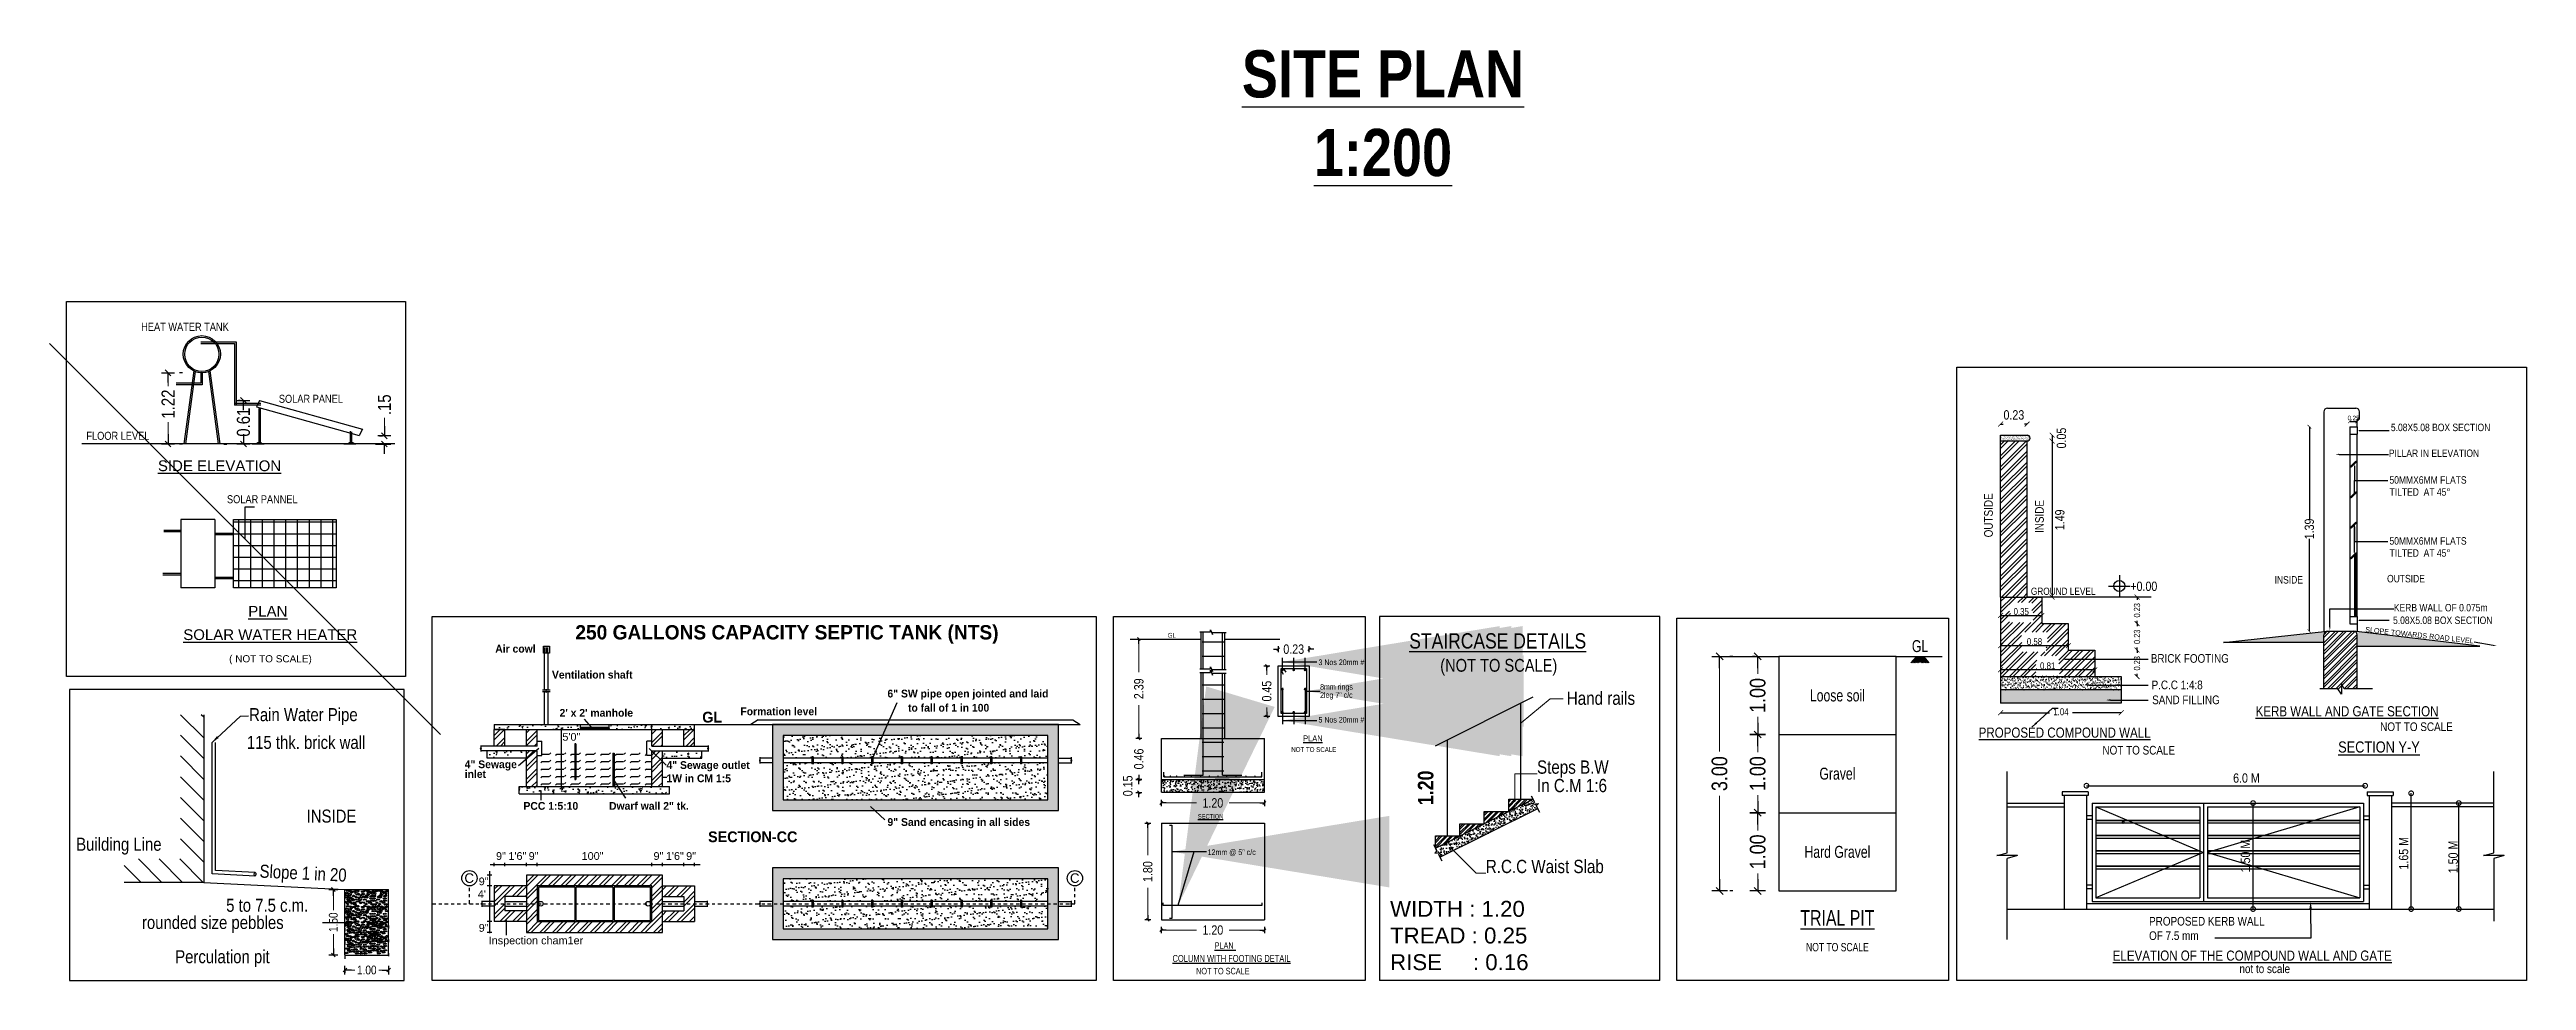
# Model space of a CAD drawing. Header units: metres. Extents: x 113452 to 113666, y -26183 to -26004.
# Drawn here: x 113451.8 to 113535.9, y -26182.5 to -26150.9 of the extents above; entities that cross this region are included whole.
import ezdxf
from ezdxf.enums import TextEntityAlignment as Align

# ---------------------------------------------------------------- set-up
doc = ezdxf.new("R2010")
doc.units = ezdxf.units.M
doc.header["$MEASUREMENT"] = 0
doc.header["$PDMODE"] = 35
doc.linetypes.add('ACAD_ISO04W100', pattern=[30, 24, -3, 0, -3])
doc.linetypes.add('DOT', pattern=[0.25, 0, -0.25])
doc.layers.add('fur', color=153, linetype='Continuous', lineweight=9)
for name, color, linetype in [('HATCH', 251, 'Continuous'), ('Text', 7, 'Continuous'), ('WALL', 151, 'Continuous')]:
    doc.layers.add(name, color=color, linetype=linetype)
doc.styles.add('Arial', font='swissc.ttf')
doc.styles.add('bold', font='GOTHICB.TTF')
doc.styles.add('regular', font='arial.ttf')
doc.styles.get("Standard").update_dxf_attribs({"font": 'swisscb.ttf'})
doc.styles.add('style', font='ARIALN.TTF', dxfattribs={"height": 9})
doc.styles.add('STYLE1', font='swisscl.ttf')
doc.styles.add('STYLE4', font='arial.ttf', dxfattribs={"height": 1.2})
doc.styles.add('title text', font='arial.ttf')
doc.dimstyles.new('FLOOR DIM', dxfattribs={"dimtxt": 0.55, "dimasz": 0.05, "dimexe": 0.075, "dimexo": 0.3, "dimgap": 0.025, "dimtad": 0, "dimdec": 1, "dimzin": 3, "dimdsep": 46, "dimtxsty": 'Standard', "dimblk": 'JM1', "dimcen": -0.09, "dimse1": 1, "dimse2": 1, "dimsd1": 1, "dimsd2": 1, "dimclrd": 5, "dimclre": 250, "dimclrt": 3, "dimazin": 0, "dimtfac": 0.65, "dimtdec": 1, "dimtix": 1, "dimtofl": 0, "dimtmove": 0, "dimatfit": 2, "dimfxl": 0, "dimfrac": 1, "dimtolj": 1, "dimlwd": 18, "dimlwe": -1, "dimarcsym": 0})
doc.dimstyles.new('PLAN', dxfattribs={"dimtxt": 12, "dimasz": 6, "dimexe": 6, "dimexo": 24, "dimgap": 3, "dimtad": 0, "dimdec": 1, "dimzin": 0, "dimdsep": 46, "dimlunit": 4, "dimtxsty": 'Standard', "dimblk": 'OBLIQUE', "dimcen": 0.09, "dimclrd": 1, "dimclre": 1, "dimclrt": 3, "dimadec": 0, "dimazin": 0, "dimtfac": 1, "dimtdec": 1, "dimtofl": 0, "dimtmove": 2, "dimatfit": 3, "dimldrblk": 'OBLIQUE', "dimfxl": 0, "dimtolj": 1, "dimtzin": 0, "dimarcsym": 0})
doc.dimstyles.get("Standard").update_dxf_attribs({"dimtxt": 1.5, "dimasz": 0.18, "dimexe": 0.18, "dimexo": 0.0625, "dimgap": 0.09, "dimtad": 0, "dimzin": 0, "dimdsep": 46, "dimtxsty": 'Standard', "dimcen": 0.09, "dimse1": 1, "dimse2": 1, "dimsd1": 1, "dimsd2": 1, "dimclrt": 256, "dimadec": 0, "dimazin": 0, "dimtfac": 1, "dimtofl": 0, "dimtmove": 0, "dimatfit": 3, "dimfxl": 0, "dimtolj": 1, "dimtzin": 0, "dimarcsym": 0})
doc.dimstyles.new('style1', dxfattribs={"dimtxt": 12, "dimasz": 7, "dimexe": 4, "dimexo": 6, "dimgap": 2, "dimtad": 0, "dimtoh": 1, "dimdec": 1, "dimzin": 3, "dimdsep": 46, "dimlunit": 4, "dimtxsty": 'STYLE1', "dimblk": 'OBLIQUE', "dimcen": 0.09, "dimclrd": 2, "dimclre": 2, "dimclrt": 4, "dimadec": 0, "dimazin": 0, "dimtfac": 0.5, "dimtdec": 1, "dimtofl": 0, "dimtmove": 2, "dimatfit": 3, "dimfxl": 0, "dimtolj": 1, "dimtzin": 0, "dimarcsym": 0})
pattern_1 = [(45, (-38777.77, -24861.55), (-42.41904, 42.41904), []), (45, (-38749.49, -24861.55), (-42.41904, 42.41904), [])]
pattern_2 = [(37.5, (-38777.767, -24861.547), (-0.755789, 23.117869), [0, -18.2368316, 0, -20.3964564, 0, -19.496613]), (7.5, (-38777.767, -24861.547), (21.233631, 33.85987), [0, -9.838291, 0, -16.437144, 0, -6.298906]), (327.5, (-38792.525, -24861.547), (37.363211, 0.067897), [0, -5.998958, 0, -21.596248, 0, -28.1951015]), (317.5, (-38792.525, -24861.547), (36.067253, 10.530277), [0, -2.999479, 0, -14.15754, 0, -16.197186])]
pattern_3 = [(37.5, (-38777.767, -24861.547), (-2.015437, 61.64765), [0, -48.63155, 0, -54.39055, 0, -51.99097]), (7.5, (-38777.77, -24861.55), (56.62302, 90.29299), [0, -26.23544, 0, -43.832385, 0, -16.79708]), (327.5, (-38817.12, -24861.547), (99.63523, 0.18106), [0, -15.99722, 0, -57.589995, 0, -75.18694]), (317.5, (-38817.12, -24861.55), (96.17934, 28.08074), [0, -7.99861, 0, -37.75344, 0, -43.192496])]
pattern_4 = [(37.5, (92955.92725, 5724.55696), (-0.002007312, 0.061399115), [0, -0.04843549, 0, -0.054171273, 0, -0.051781364]), (7.5, (92955.92725, 5724.55696), (0.05639474, 0.08992897), [0, -0.026129673, 0, -0.043655673, 0, -0.016729364]), (327.5, (92955.888055, 5724.55696), (0.099233546, 0.000180328), [0, -0.015932727, 0, -0.057357818, 0, -0.074883818]), (317.5, (92955.888055, 5724.55696), (0.09579159, 0.02796753), [0, -0.007966364, 0, -0.037601236, 0, -0.043018364])]

msp = doc.modelspace()

# ---------------------------------------------------------------- texts
at = {"insert": (113497.06484, -26153.11874), "char_height": 1.6, "attachment_point": 5}
msp.add_mtext('{\\LSITE PLAN\\P1:200}', dxfattribs=at)

# ---------------------------------------------------------------- blocks, each defined once
blk = doc.blocks.new('JM1')
at = {"color": 2}
for p, q in [((-3, 0), (0, 0)), ((-0.88, -0.88), (0.88, 0.88)), ((0, 2), (0, -2))]:
    blk.add_line(p, q, dxfattribs=at)
blk = doc.blocks.new('*D8')
at = {"color": 250, "linetype": 'DOT'}
for p, q in [((77524.033, -26832.199), (77523.989, -26832.199)), ((77524.033, -26833.199), (77523.989, -26833.199))]:
    blk.add_line(p, q, dxfattribs=at)
at = {"color": 5, "lineweight": 18}
for p, q in [((77524.064, -26832.249), (77524.064, -26832.424)), ((77524.064, -26833.149), (77524.064, -26832.974))]:
    blk.add_line(p, q, dxfattribs=at)
at = {"layer": 'Defpoints', "color": 0}
for p in [(77524.064, -26832.199), (77524.333, -26832.199), (77524.333, -26833.199)]:
    blk.add_point(p, dxfattribs=at)
at = {"color": 5, "lineweight": 18, "xscale": 0.05, "yscale": 0.05, "zscale": 0.05}
for p, rotation in [((77524.064, -26832.199), 90), ((77524.064, -26833.199), 270)]:
    blk.add_blockref('JM1', p, dxfattribs=dict(at, rotation=rotation))
at = {"color": 3, "insert": (77524.064, -26832.699), "char_height": 0.2, "attachment_point": 5, "rotation": 90, "style": 'Arial'}
blk.add_mtext('\\A1;1.00', dxfattribs=at)
blk = doc.blocks.new('*D9')
at = {"color": 250, "linetype": 'DOT'}
for p, q in [((77524.033, -26831.199), (77523.501, -26831.199)), ((77524.033, -26834.199), (77523.501, -26834.199))]:
    blk.add_line(p, q, dxfattribs=at)
at = {"color": 5, "lineweight": 18}
for p, q in [((77523.576, -26831.249), (77523.576, -26832.415)), ((77523.576, -26834.149), (77523.576, -26832.983))]:
    blk.add_line(p, q, dxfattribs=at)
at = {"layer": 'Defpoints', "color": 0}
for p in [(77523.576, -26831.199), (77524.333, -26831.199), (77524.333, -26834.199)]:
    blk.add_point(p, dxfattribs=at)
at = {"color": 5, "lineweight": 18, "xscale": 0.05, "yscale": 0.05, "zscale": 0.05}
for p, rotation in [((77523.576, -26831.199), 90), ((77523.576, -26834.199), 270)]:
    blk.add_blockref('JM1', p, dxfattribs=dict(at, rotation=rotation))
at = {"color": 3, "insert": (77523.576, -26832.699), "char_height": 0.2, "attachment_point": 5, "rotation": 90, "style": 'Arial'}
blk.add_mtext('\\A1;3.00', dxfattribs=at)
blk = doc.blocks.new('*D10')
at = {"color": 250, "linetype": 'DOT'}
for p, q in [((77524.033, -26833.199), (77523.989, -26833.199)), ((77524.033, -26834.199), (77523.989, -26834.199))]:
    blk.add_line(p, q, dxfattribs=at)
at = {"color": 5, "lineweight": 18}
for p, q in [((77524.064, -26833.249), (77524.064, -26833.424)), ((77524.064, -26834.149), (77524.064, -26833.974))]:
    blk.add_line(p, q, dxfattribs=at)
at = {"layer": 'Defpoints', "color": 0}
for p in [(77524.064, -26833.199), (77524.333, -26833.199), (77524.333, -26834.199)]:
    blk.add_point(p, dxfattribs=at)
at = {"color": 5, "lineweight": 18, "xscale": 0.05, "yscale": 0.05, "zscale": 0.05}
for p, rotation in [((77524.064, -26833.199), 90), ((77524.064, -26834.199), 270)]:
    blk.add_blockref('JM1', p, dxfattribs=dict(at, rotation=rotation))
at = {"color": 3, "insert": (77524.064, -26833.699), "char_height": 0.2, "attachment_point": 5, "rotation": 90, "style": 'Arial'}
blk.add_mtext('\\A1;1.00', dxfattribs=at)
blk = doc.blocks.new('*D11')
at = {"color": 250, "linetype": 'DOT'}
for p, q in [((77524.033, -26831.199), (77523.989, -26831.199)), ((77524.033, -26832.199), (77523.989, -26832.199))]:
    blk.add_line(p, q, dxfattribs=at)
at = {"color": 5, "lineweight": 18}
for p, q in [((77524.064, -26831.249), (77524.064, -26831.424)), ((77524.064, -26832.149), (77524.064, -26831.974))]:
    blk.add_line(p, q, dxfattribs=at)
at = {"layer": 'Defpoints', "color": 0}
for p in [(77524.064, -26831.199), (77524.333, -26831.199), (77524.333, -26832.199)]:
    blk.add_point(p, dxfattribs=at)
at = {"color": 5, "lineweight": 18, "xscale": 0.05, "yscale": 0.05, "zscale": 0.05}
for p, rotation in [((77524.064, -26831.199), 90), ((77524.064, -26832.199), 270)]:
    blk.add_blockref('JM1', p, dxfattribs=dict(at, rotation=rotation))
at = {"color": 3, "insert": (77524.064, -26831.699), "char_height": 0.2, "attachment_point": 5, "rotation": 90, "style": 'Arial'}
blk.add_mtext('\\A1;1.00', dxfattribs=at)
blk = doc.blocks.new('*D6')
at = {"color": 250, "linetype": 'DOT'}
for p, q in [((77516.444, -26841.376), (77516.444, -26842.41)), ((77517.444, -26841.316), (77517.444, -26842.41))]:
    blk.add_line(p, q, dxfattribs=at)
at = {"color": 5, "lineweight": 18}
for p, q in [((77516.494, -26842.335), (77516.669, -26842.335)), ((77517.394, -26842.335), (77517.219, -26842.335))]:
    blk.add_line(p, q, dxfattribs=at)
at = {"layer": 'Defpoints', "color": 0}
for p in [(77516.444, -26841.076), (77517.444, -26841.016), (77517.444, -26842.335)]:
    blk.add_point(p, dxfattribs=at)
at = {"color": 5, "lineweight": 18, "xscale": 0.05, "yscale": 0.05, "zscale": 0.05, "rotation": 180}
blk.add_blockref('JM1', (77516.444, -26842.335), dxfattribs=at)
at = {"color": 5, "lineweight": 18, "xscale": 0.05, "yscale": 0.05, "zscale": 0.05}
blk.add_blockref('JM1', (77517.444, -26842.335), dxfattribs=at)
at = {"color": 3, "insert": (77516.944, -26842.335), "char_height": 0.2, "attachment_point": 5, "style": 'Arial'}
blk.add_mtext('\\A1;1.00', dxfattribs=at)
blk = doc.blocks.new('*D7')
at = {"color": 250, "linetype": 'DOT'}
for p, q in [((77516.144, -26840.491), (77516.104, -26840.491)), ((77516.144, -26841.991), (77516.104, -26841.991))]:
    blk.add_line(p, q, dxfattribs=at)
at = {"color": 5, "lineweight": 18}
for p, q in [((77516.179, -26840.541), (77516.179, -26840.966)), ((77516.179, -26841.941), (77516.179, -26841.516))]:
    blk.add_line(p, q, dxfattribs=at)
at = {"layer": 'Defpoints', "color": 0}
for p in [(77516.444, -26840.491), (77516.179, -26841.991), (77516.444, -26841.991)]:
    blk.add_point(p, dxfattribs=at)
at = {"color": 5, "lineweight": 18, "xscale": 0.05, "yscale": 0.05, "zscale": 0.05}
for p, rotation in [((77516.179, -26840.491), 90), ((77516.179, -26841.991), 270)]:
    blk.add_blockref('JM1', p, dxfattribs=dict(at, rotation=rotation))
at = {"color": 3, "insert": (77516.179, -26841.241), "char_height": 0.2, "attachment_point": 5, "rotation": 90, "style": 'Arial'}
blk.add_mtext('\\A1;1.50', dxfattribs=at)
blk = doc.blocks.new('A$C6A0C7783')
h = blk.add_hatch()
h.set_pattern_fill('AR-CONC', color=11, scale=15.997221, style=0)
h.set_pattern_definition([(50, (-38777.77, -24424.21), (114.7417, -10.0386), [11.99792, -131.97707]), (355, (-38777.77, -24424.21), (-22.19636, 120.32984), [9.59833, -105.58166]), (100.4514, (-38768.21, -24425.05), (92.54542, 110.29117), [10.19666, -112.16325]), (46.1842, (-38777.77, -24392.22), (170.7289, -26.47844), [17.9969, -197.9656]), (96.6356, (-38763.54, -24394.43), (149.52006, 155.8318), [15.295, -168.24485]), (351.1842, (-38777.77, -24392.22), (149.51993, 155.8319), [14.3975, -158.3725]), (21, (-38761.77, -24400.22), (95.48854, -64.40783), [11.99792, -131.97707]), (326, (-38761.77, -24400.22), (38.9237, 116.00385), [9.59833, -105.58166]), (71.4514, (-38753.81, -24405.59), (134.41227, 51.59592), [10.19666, -112.16325]), (37.5, (-38777.767, -24424.215), (1.94524, 53.253765), [0, -104.30188, 0, -107.18138, 0, -105.98159]), (7.5, (-38777.77, -24424.215), (42.083815, 63.09491), [0, -61.10938, 0, -101.9023, 0, -40.39298]), (327.5, (-38813.44, -24424.215), (85.396753, -3.608153), [0, -39.99305, 0, -124.77832, 0, -165.57123]), (317.5, (-38829.44, -24424.215), (93.29358, 16.01401), [0, -51.99097, 0, -82.8656, 0, -117.57957])])
h.paths.add_polyline_path([(-361, 374), (-361, 406), (-937, 406), (-937, 374)])
h.paths.add_polyline_path([(-1129, 374), (-1129, 406), (-1705, 406), (-1705, 374)])
h.paths.add_polyline_path([(-1489, 182), (-1489, 230), (-1753, 230), (-1753, 182)])
h.paths.add_polyline_path([(-529, -58), (-529, -10), (-1537, -10), (-1537, -58)])
h.paths.add_polyline_path([(-313, 182), (-313, 230), (-577, 230), (-577, 182)])
h = blk.add_hatch()
h.set_pattern_fill('ANSI32', color=11, scale=159.972207, style=0)
h.set_pattern_definition([(45, (-38777.77, -24424.215), (-42.41904, 42.41904), []), (45, (-38749.49, -24424.215), (-42.41904, 42.41904), [])])
h.paths.add_polyline_path([(-1417, 374), (-1489, 374), (-1489, 262), (-1417, 262)])
h.paths.add_polyline_path([(-1417, 230), (-1489, 230), (-1489, -10), (-1417, -10)])
h.paths.add_polyline_path([(-1633, 374), (-1705, 374), (-1705, 262), (-1633, 262)])
h.paths.add_polyline_path([(-577, 374), (-649, 374), (-649, 262), (-577, 262)])
h.paths.add_polyline_path([(-577, 230), (-649, 230), (-649, -10), (-577, -10)])
h.paths.add_polyline_path([(-361, 374), (-433, 374), (-433, 262), (-361, 262)])
h = blk.add_hatch()
h.set_pattern_fill('AR-SAND', color=11, scale=11.997916, style=0)
h.set_pattern_definition(pattern_2)
h.paths.add_polyline_path([(2080, -170), (2080, 406), (161, 406), (161, -170)])
h.paths.add_polyline_path([(2008, -98), (2008, 334), (233, 334), (233, -98)], flags=16)
h = blk.add_hatch()
h.set_pattern_fill('AR-SAND', color=11, scale=31.994441, style=0)
h.set_pattern_definition(pattern_3)
h.paths.add_polyline_path([(233, 334), (233, 182), (425, 182), (425, 190), (433, 190), (433, 182), (625, 182), (625, 190), (633, 190), (633, 182), (825, 182), (825, 190), (833, 190), (833, 182), (1025, 182), (1025, 190), (1033, 190), (1033, 182), (1224, 182), (1224, 190), (1232, 190), (1232, 182), (1424, 182), (1424, 190), (1432, 190), (1432, 182), (1624, 182), (1624, 190), (1632, 190), (1632, 182), (1824, 182), (1824, 190), (1832, 190), (1832, 182), (2008, 182), (2008, 334)])
h.paths.add_polyline_path([(833, 150), (833, 142), (825, 142), (825, 150), (633, 150), (633, 142), (625, 142), (625, 150), (433, 150), (433, 142), (425, 142), (425, 150), (233, 150), (233, -98), (2008, -98), (2008, 150), (1832, 150), (1832, 142), (1824, 142), (1824, 150), (1632, 150), (1632, 142), (1624, 142), (1624, 150), (1432, 150), (1432, 142), (1424, 142), (1424, 150), (1232, 150), (1232, 142), (1224, 142), (1224, 150), (1033, 150), (1033, 142), (1025, 142), (1025, 150)])
h = blk.add_hatch()
h.set_pattern_fill('FLEX', color=11, scale=199.965259, style=0)
h.set_pattern_definition([(0, (-38777.767, -24424.215), (0, 49.991315), [49.99131, -49.99131]), (45, (-38727.776, -24424.215), (3e-15, 49.991315), [12.49783, -45.70274, 12.49783, -70.698395])])
h.paths.add_polyline_path([(-909, 214), (-901, 214), (-901, -10), (-649, -10), (-649, 198), (-681, 198), (-681, 229), (-1157, 229), (-1157, 38), (-1165, 38), (-1165, 229), (-1385, 229), (-1385, 198), (-1417, 198), (-1417, -10), (-909, -10)])
h = blk.add_hatch()
h.set_pattern_fill('ANSI32', color=11, scale=159.972207, style=0)
h.set_pattern_definition(pattern_1)
h.paths.add_polyline_path([(-577, -603), (-1489, -603), (-1489, -987), (-577, -987)])
h.paths.add_polyline_path([(-649, -675), (-649, -915), (-1417, -915), (-1417, -675)], flags=16)
h = blk.add_hatch()
h.set_pattern_fill('AR-SAND', color=11, scale=11.997916, style=0)
h.set_pattern_definition(pattern_2)
h.paths.add_polyline_path([(2080, -1035), (2080, -555), (161, -555), (161, -1035)])
h.paths.add_polyline_path([(233, -963), (233, -627), (2008, -627), (2008, -963)], flags=16)
h = blk.add_hatch()
h.set_pattern_fill('AR-SAND', color=11, scale=31.994441, style=0)
h.set_pattern_definition(pattern_3)
h.paths.add_polyline_path([(2008, -963), (2008, -811), (1832, -811), (1832, -819), (1824, -819), (1824, -811), (1632, -811), (1632, -819), (1624, -819), (1624, -811), (1432, -811), (1432, -819), (1424, -819), (1424, -811), (1232, -811), (1232, -819), (1224, -819), (1224, -811), (1033, -811), (1033, -819), (1025, -819), (1025, -811), (833, -811), (833, -819), (825, -819), (825, -811), (633, -811), (633, -819), (625, -819), (625, -811), (433, -811), (433, -819), (425, -819), (425, -811), (233, -811), (233, -963)])
h.paths.add_polyline_path([(1224, -779), (1224, -771), (1232, -771), (1232, -779), (1424, -779), (1424, -771), (1432, -771), (1432, -779), (1624, -779), (1624, -771), (1632, -771), (1632, -779), (1824, -779), (1824, -771), (1832, -771), (1832, -779), (2008, -779), (2008, -627), (233, -627), (233, -779), (425, -779), (425, -771), (433, -771), (433, -779), (625, -779), (625, -771), (633, -771), (633, -779), (825, -779), (825, -771), (833, -771), (833, -779), (1025, -779), (1025, -771), (1033, -771), (1033, -779)])
h = blk.add_hatch()
h.set_pattern_fill('ANSI32', color=11, scale=159.972207, style=0)
h.set_pattern_definition(pattern_1)
h.paths.add_polyline_path([(-361, -675), (-577, -675), (-577, -747), (-433, -747), (-433, -843), (-577, -843), (-577, -915), (-361, -915)])
h.paths.add_polyline_path([(-1633, -747), (-1489, -747), (-1489, -675), (-1705, -675), (-1705, -915), (-1489, -915), (-1489, -843), (-1633, -843)])
for p, q in [((-1375, 884), (-1375, 932)), ((-1375, 932), (-1335, 932)), ((-1335, 884), (-1375, 884)), ((-1367, 639), (-1367, 884)), ((-1365, 891), (-1365, 923)), ((-1355, 891), (-1355, 923)), ((-1345, 891), (-1345, 923)), ((-1343, 639), (-1343, 884)), ((-1335, 932), (-1335, 884)), ((-1382, 639), (-1360, 639)), ((-1382, 627), (-1360, 627)), ((-1367, 406), (-1367, 627)), ((-1353, 639), (-1329, 639)), ((-1353, 627), (-1329, 627)), ((-1343, 406), (-1343, 627)), ((995, 551), (825, 166)), ((-1705, 406), (-361, 406)), ((-1705, 406), (-1705, 374)), ((-1633, 374), (-1705, 374)), ((-1705, 374), (-361, 374)), ((-1705, 262), (-1705, 374)), ((-1633, 262), (-1633, 374)), ((-1489, 262), (-1489, 374)), ((-1489, 374), (-1417, 374)), ((-1417, 262), (-1417, 374)), ((-1252, 379), (-1260, 369)), ((-1256, 385), (-1256, -17)), ((-1101, 442), (-1056, 390)), ((-649, 262), (-649, 374)), ((-649, 374), (-577, 374)), ((-577, 262), (-577, 374)), ((-433, 374), (-361, 374)), ((-433, 261), (-433, 374)), ((-361, 406), (2225, 406)), ((-361, 374), (-361, 406)), ((-361, 262), (-361, 374)), ((66, 438), (16, 406)), ((66, 438), (2175, 438)), ((2080, 406), (161, 406)), ((161, 406), (161, -170)), ((2008, 334), (233, 334)), ((233, 334), (233, -98)), ((2008, -98), (2008, 334)), ((2080, -170), (2080, 406)), ((2175, 438), (2225, 406)), ((-1795, 267), (-1795, 249)), ((-1417, 262), (-1795, 262)), ((-1795, 243), (-1795, 225)), ((-1417, 230), (-1795, 230)), ((-1489, 230), (-1753, 230)), ((-1753, 182), (-1753, 230)), ((-1489, 182), (-1753, 182)), ((-1405, 245), (-1542, 130)), ((-1489, -10), (-1489, 230)), ((-1417, 262), (-1417, 294)), ((-1417, 294), (-1385, 294)), ((-1417, -10), (-1417, 230)), ((-1417, 198), (-1385, 198)), ((-1385, 198), (-1385, 294)), ((-1165, 278), (-1165, 38)), ((-1157, 278), (-1165, 278)), ((-1157, 278), (-1157, 38)), ((-909, 214), (-909, -10)), ((-909, 214), (-901, 214)), ((-901, 214), (-901, -10)), ((-681, 198), (-681, 294)), ((-649, 294), (-681, 294)), ((-649, 198), (-681, 198)), ((-667, 247), (-553, 134)), ((-649, 262), (-649, 294)), ((-649, 262), (-271, 262)), ((-649, -10), (-649, 230)), ((-649, 230), (-271, 230)), ((-577, -10), (-577, 230)), ((-577, 230), (-313, 230)), ((-577, 182), (-313, 182)), ((-313, 182), (-313, 230)), ((-271, 267), (-271, 249)), ((-271, 243), (-271, 225)), ((76, 187), (76, 169)), ((161, 182), (76, 182)), ((2008, 182), (233, 182)), ((425, 190), (425, 142)), ((433, 190), (425, 190)), ((433, 190), (433, 142)), ((625, 190), (625, 142)), ((633, 190), (625, 190)), ((633, 190), (633, 142)), ((825, 190), (825, 142)), ((833, 190), (825, 190)), ((833, 190), (833, 142)), ((1025, 190), (1025, 142)), ((1033, 190), (1025, 190)), ((1033, 190), (1033, 142)), ((1224, 190), (1224, 142)), ((1232, 190), (1224, 190)), ((1232, 190), (1232, 142)), ((1424, 190), (1424, 142)), ((1432, 190), (1424, 190)), ((1432, 190), (1432, 142)), ((1624, 190), (1624, 142)), ((1632, 190), (1624, 190)), ((1632, 190), (1632, 142)), ((1824, 190), (1824, 142)), ((1832, 190), (1824, 190)), ((1832, 190), (1832, 142)), ((2080, 182), (2165, 182)), ((2165, 187), (2165, 169)), ((-1165, 38), (-1157, 38)), ((-901, 29), (-825, -88)), ((-574, 53), (-548, 53)), ((76, 163), (76, 145)), ((161, 150), (76, 150)), ((2008, 150), (233, 150)), ((433, 142), (425, 142)), ((633, 142), (625, 142)), ((833, 142), (825, 142)), ((1033, 142), (1025, 142)), ((1232, 142), (1224, 142)), ((1432, 142), (1424, 142)), ((1632, 142), (1624, 142)), ((1832, 142), (1824, 142)), ((2080, 150), (2165, 150)), ((2165, 163), (2165, 145)), ((-1537, -58), (-1537, -10)), ((-1537, -10), (-529, -10)), ((-1537, -58), (-529, -58)), ((-1392, -36), (-1392, -101)), ((-1252, -5), (-1260, -15)), ((-529, -58), (-529, -10)), ((233, -98), (2008, -98)), ((818, -142), (915, -233)), ((161, -170), (2080, -170)), ((-1721, -603), (-1752, -603)), ((-1737, -576), (-1737, -993)), ((-1733, -532), (-324, -532)), ((-1705, -544), (-1705, -520)), ((-1633, -544), (-1633, -520)), ((-1489, -544), (-1489, -520)), ((-1489, -603), (-1489, -987)), ((-577, -603), (-1489, -603)), ((-1417, -544), (-1417, -520)), ((-649, -544), (-649, -520)), ((-577, -544), (-577, -520)), ((-577, -987), (-577, -603)), ((-433, -544), (-433, -520)), ((-361, -544), (-361, -520)), ((2080, -555), (161, -555)), ((161, -555), (161, -1035)), ((2008, -627), (233, -627)), ((233, -627), (233, -963)), ((2008, -963), (2008, -627)), ((2080, -1035), (2080, -555)), ((-1789, -775), (-1789, -792)), ((-1705, -779), (-1789, -779)), ((-1789, -798), (-1789, -816)), ((-1705, -811), (-1789, -811)), ((-1721, -675), (-1752, -675)), ((-1489, -675), (-1705, -675)), ((-1705, -675), (-1705, -915)), ((-1489, -747), (-1633, -747)), ((-1633, -747), (-1633, -843)), ((-1633, -779), (-1489, -779)), ((-1633, -811), (-1489, -811)), ((-1417, -675), (-1417, -915)), ((-649, -675), (-1417, -675)), ((-1409, -683), (-1409, -907)), ((-1165, -683), (-1409, -683)), ((-1165, -683), (-1165, -907)), ((-1157, -683), (-1157, -907)), ((-909, -683), (-1157, -683)), ((-909, -683), (-909, -907)), ((-657, -683), (-901, -683)), ((-901, -683), (-901, -907)), ((-657, -907), (-657, -683)), ((-649, -915), (-649, -675)), ((-577, -675), (-361, -675)), ((-577, -747), (-433, -747)), ((-577, -779), (-433, -779)), ((-577, -811), (-433, -811)), ((-433, -747), (-433, -843)), ((-361, -675), (-361, -915)), ((-361, -779), (-277, -779)), ((-361, -811), (-277, -811)), ((-277, -775), (-277, -792)), ((-277, -798), (-277, -816)), ((76, -775), (76, -792)), ((161, -779), (76, -779)), ((76, -798), (76, -816)), ((161, -811), (76, -811)), ((2008, -779), (233, -779)), ((2008, -811), (233, -811)), ((425, -771), (425, -819)), ((433, -771), (425, -771)), ((433, -819), (425, -819)), ((433, -771), (433, -819)), ((633, -771), (625, -771)), ((625, -771), (625, -819)), ((633, -819), (625, -819)), ((633, -771), (633, -819)), ((833, -771), (825, -771)), ((825, -771), (825, -819)), ((833, -819), (825, -819)), ((833, -771), (833, -819)), ((1033, -771), (1025, -771)), ((1025, -771), (1025, -819)), ((1033, -819), (1025, -819)), ((1033, -771), (1033, -819)), ((1232, -771), (1224, -771)), ((1224, -771), (1224, -819)), ((1232, -819), (1224, -819)), ((1232, -771), (1232, -819)), ((1432, -771), (1424, -771)), ((1424, -771), (1424, -819)), ((1432, -819), (1424, -819)), ((1432, -771), (1432, -819)), ((1632, -771), (1624, -771)), ((1624, -771), (1624, -819)), ((1632, -819), (1624, -819)), ((1632, -771), (1632, -819)), ((1832, -771), (1824, -771)), ((1824, -771), (1824, -819)), ((1832, -819), (1824, -819)), ((1832, -771), (1832, -819)), ((2080, -779), (2165, -779)), ((2080, -811), (2165, -811)), ((2165, -775), (2165, -792)), ((2165, -798), (2165, -816)), ((-1721, -915), (-1752, -915)), ((-1721, -987), (-1752, -987)), ((-1489, -915), (-1705, -915)), ((-1489, -843), (-1633, -843)), ((-1626, -906), (-1626, -1005)), ((-1489, -987), (-577, -987)), ((-1417, -915), (-649, -915)), ((-1409, -907), (-1165, -907)), ((-1157, -907), (-909, -907)), ((-901, -907), (-657, -907)), ((-577, -843), (-433, -843)), ((-577, -915), (-361, -915)), ((233, -963), (2008, -963)), ((161, -1035), (2080, -1035))]:
    blk.add_line(p, q)
at = {"ltscale": 3}
for p, q in [((-1129, 406), (-1129, 374)), ((-937, 406), (-937, 374))]:
    blk.add_line(p, q, dxfattribs=at)
at = {"color": 3}
for p, q in [((-1129, 390), (-937, 390)), ((-1129, 382), (-937, 382))]:
    blk.add_line(p, q, dxfattribs=at)
at = {"linetype": 'ACAD_ISO04W100'}
for p, q in [((-2121, -795), (2189, -795)), ((-1871, -795), (-1871, -675)), ((2189, -795), (2189, -675))]:
    blk.add_line(p, q, dxfattribs=at)
at = {"ltscale": 3}
blk.add_lwpolyline([(-2121, 1131), (2331, 1131), (2331, -1309), (-2121, -1309)], close=True, dxfattribs=at)
for centre, radius in [((-1871, -624), 51.2), ((2189, -624), 51.2), ((-1393, -795), 16), ((-673, -795), 16)]:
    blk.add_circle(centre, radius)
for points in [[(-1360, 639), (-1356, 643), (-1357, 635), (-1353, 639)], [(-1360, 627), (-1356, 631), (-1357, 622), (-1353, 627)], [(-1795, 249), (-1790, 245), (-1795, 246), (-1800, 246), (-1795, 243)], [(-271, 249), (-276, 245), (-271, 246), (-266, 246), (-271, 243)], [(76, 169), (81, 165), (76, 166), (71, 166), (76, 163)], [(2165, 169), (2160, 165), (2165, 166), (2170, 166), (2165, 163)], [(-1789, -792), (-1785, -796), (-1789, -795), (-1794, -795), (-1789, -798)], [(-277, -792), (-281, -796), (-277, -795), (-272, -795), (-277, -798)], [(76, -792), (81, -796), (76, -795), (71, -795), (76, -798)], [(2165, -792), (2160, -796), (2165, -795), (2170, -795), (2165, -798)]]:
    blk.add_spline(points, degree=3)
for points, knots in [([(-1360, 639), (-1358, 641), (-1354, 648), (-1360, 631), (-1355, 636), (-1353, 639)], [0, 0, 0, 0, 1.579128, 3.621447, 4.969523, 4.969523, 4.969523, 4.969523]), ([(-1360, 639), (-1358, 641), (-1354, 648), (-1360, 631), (-1355, 636), (-1353, 639)], [0, 0, 0, 0, 1.579128, 3.621447, 4.969523, 4.969523, 4.969523, 4.969523]), ([(-1360, 639), (-1358, 641), (-1354, 648), (-1360, 631), (-1355, 636), (-1353, 639)], [0, 0, 0, 0, 1.579128, 3.621447, 4.969523, 4.969523, 4.969523, 4.969523]), ([(-1360, 627), (-1359, 629), (-1354, 635), (-1360, 617), (-1355, 624), (-1353, 627)], [0, 0, 0, 0, 1.383265, 3.52748, 5.103784, 5.103784, 5.103784, 5.103784]), ([(-1360, 627), (-1359, 629), (-1354, 635), (-1360, 617), (-1355, 624), (-1353, 627)], [0, 0, 0, 0, 1.383265, 3.52748, 5.103784, 5.103784, 5.103784, 5.103784]), ([(-1360, 627), (-1359, 629), (-1354, 635), (-1360, 617), (-1355, 624), (-1353, 627)], [0, 0, 0, 0, 1.383265, 3.52748, 5.103784, 5.103784, 5.103784, 5.103784]), ([(-1795, 249), (-1792, 247), (-1788, 244), (-1795, 246), (-1802, 247), (-1798, 244), (-1795, 243)], [0, 0, 0, 0, 1.482404, 2.572742, 3.733465, 5.119708, 5.119708, 5.119708, 5.119708]), ([(-1795, 249), (-1792, 247), (-1788, 244), (-1795, 246), (-1802, 247), (-1798, 244), (-1795, 243)], [0, 0, 0, 0, 1.482404, 2.572742, 3.733465, 5.119708, 5.119708, 5.119708, 5.119708]), ([(-1795, 249), (-1792, 247), (-1788, 244), (-1795, 246), (-1802, 247), (-1798, 244), (-1795, 243)], [0, 0, 0, 0, 1.482404, 2.572742, 3.733465, 5.119708, 5.119708, 5.119708, 5.119708]), ([(-271, 249), (-274, 247), (-278, 244), (-271, 246), (-264, 247), (-269, 244), (-271, 243)], [0, 0, 0, 0, 1.482404, 2.572742, 3.733465, 5.119708, 5.119708, 5.119708, 5.119708]), ([(-271, 249), (-274, 247), (-278, 244), (-271, 246), (-264, 247), (-269, 244), (-271, 243)], [0, 0, 0, 0, 1.482404, 2.572742, 3.733465, 5.119708, 5.119708, 5.119708, 5.119708]), ([(76, 169), (79, 167), (83, 164), (76, 166), (69, 167), (74, 164), (76, 163)], [0, 0, 0, 0, 1.482404, 2.572742, 3.733465, 5.119708, 5.119708, 5.119708, 5.119708]), ([(76, 169), (79, 167), (83, 164), (76, 166), (69, 167), (74, 164), (76, 163)], [0, 0, 0, 0, 1.482404, 2.572742, 3.733465, 5.119708, 5.119708, 5.119708, 5.119708]), ([(-1789, -795), (-1789, -795), (-1791, -795), (-1794, -795), (-1794, -795), (-1794, -795)], [2.488942, 2.488942, 2.488942, 2.488942, 2.572742, 3.733465, 3.939522, 3.939522, 3.939522, 3.939522]), ([(-1789, -795), (-1789, -795), (-1791, -795), (-1794, -795), (-1794, -795), (-1794, -795)], [2.488942, 2.488942, 2.488942, 2.488942, 2.572742, 3.733465, 3.939522, 3.939522, 3.939522, 3.939522]), ([(-1785, -795), (-1785, -796), (-1784, -797), (-1787, -796), (-1789, -795)], [0.965838, 0.965838, 0.965838, 0.965838, 1.482404, 2.488942, 2.488942, 2.488942, 2.488942]), ([(-1785, -795), (-1785, -796), (-1784, -797), (-1787, -796), (-1789, -795)], [0.965838, 0.965838, 0.965838, 0.965838, 1.482404, 2.488942, 2.488942, 2.488942, 2.488942]), ([(-281, -795), (-281, -796), (-282, -797), (-279, -796), (-277, -795)], [0.965838, 0.965838, 0.965838, 0.965838, 1.482404, 2.488942, 2.488942, 2.488942, 2.488942]), ([(-281, -795), (-281, -796), (-282, -797), (-279, -796), (-277, -795)], [0.965838, 0.965838, 0.965838, 0.965838, 1.482404, 2.488942, 2.488942, 2.488942, 2.488942]), ([(-277, -795), (-277, -795), (-275, -795), (-272, -795), (-272, -795), (-272, -795)], [2.488942, 2.488942, 2.488942, 2.488942, 2.572742, 3.733465, 3.939522, 3.939522, 3.939522, 3.939522]), ([(-277, -795), (-277, -795), (-275, -795), (-272, -795), (-272, -795), (-272, -795)], [2.488942, 2.488942, 2.488942, 2.488942, 2.572742, 3.733465, 3.939522, 3.939522, 3.939522, 3.939522]), ([(77, -795), (77, -795), (74, -795), (71, -795), (71, -795), (71, -795)], [2.488942, 2.488942, 2.488942, 2.488942, 2.572742, 3.733465, 3.939522, 3.939522, 3.939522, 3.939522]), ([(77, -795), (77, -795), (74, -795), (71, -795), (71, -795), (71, -795)], [2.488942, 2.488942, 2.488942, 2.488942, 2.572742, 3.733465, 3.939522, 3.939522, 3.939522, 3.939522]), ([(80, -795), (81, -796), (81, -797), (79, -796), (77, -795)], [0.965838, 0.965838, 0.965838, 0.965838, 1.482404, 2.488942, 2.488942, 2.488942, 2.488942]), ([(80, -795), (81, -796), (81, -797), (79, -796), (77, -795)], [0.965838, 0.965838, 0.965838, 0.965838, 1.482404, 2.488942, 2.488942, 2.488942, 2.488942])]:
    blk.add_open_spline(points, degree=3, knots=knots)
for points in [[(-1794, -795), (-1794, -796), (-1792, -797), (-1789, -798)], [(-1794, -795), (-1794, -796), (-1792, -797), (-1789, -798)], [(-1789, -792), (-1788, -793), (-1786, -795), (-1785, -795)], [(-1789, -792), (-1788, -793), (-1786, -795), (-1785, -795)], [(-277, -792), (-278, -793), (-280, -795), (-281, -795)], [(-277, -792), (-278, -793), (-280, -795), (-281, -795)], [(-272, -795), (-272, -796), (-275, -797), (-277, -798)], [(-272, -795), (-272, -796), (-275, -797), (-277, -798)], [(71, -795), (72, -796), (74, -797), (76, -798)], [(71, -795), (72, -796), (74, -797), (76, -798)], [(76, -792), (78, -793), (79, -795), (80, -795)], [(76, -792), (78, -793), (79, -795), (80, -795)]]:
    blk.add_open_spline(points, degree=3)
at = {"layer": 'fur', "color": 0, "ltscale": 0.25}
blk.add_line((1203, -1309), (-576, -1309), dxfattribs=at)
for s, height, style, p in [('250 GALLONS CAPACITY SEPTIC TANK (NTS)', 95.98, 'bold', (-1161, 977)), ('Air cowl', 52, 'bold', (-1698, 889)), ('Ventilation shaft', 51.99, 'bold', (-1318, 715)), ("2' x 2' manhole", 51.99, 'bold', (-1267, 459)), ('Formation level', 51.99, 'bold', (-54, 469)), ('6" SW pipe open jointed and laid', 51.99, 'bold', (932, 588)), ('to fall of 1 in 100', 51.99, 'bold', (1070, 493)), ('5\'0"', 52, 'regular', (-1248, 298)), ('GL', 72, 'bold', (-310, 420)), ('4" Sewage ', 52, 'bold', (-1903, 114)), ('inlet', 52, 'bold', (-1903, 49)), ('4" Sewage outlet ', 51.99, 'bold', (-550, 109)), ('1W in CM 1:5', 51.99, 'bold', (-550, 20)), ('PCC 1:5:10', 52, 'bold', (-1509, -165)), ('Dwarf wall 2" tk.', 51.99, 'bold', (-935, -165)), ('SECTION-CC', 72, 'bold', (-271, -382)), ('9" Sand encasing in all sides', 51.99, 'bold', (932, -273)), ('9"', 52, 'regular', (-1693, -501)), ('1\'6"', 52, 'regular', (-1610, -501)), ('9"', 52, 'regular', (-1474, -501)), ('100"', 52, 'regular', (-1119, -501)), ('9"', 52, 'regular', (-637, -501)), ('1\'6"', 52, 'regular', (-554, -501)), ('9"', 52, 'regular', (-418, -501)), ('C', 64, 'regular', (-1905, -655)), ('9"', 52, 'regular', (-1809, -671)), ('C', 64, 'regular', (2156, -655)), ("4'", 52, 'regular', (-1815, -756)), ('9"', 52, 'regular', (-1809, -983)), ('Inspection cham1er', 51.99, 'regular', (-1742, -1067))]:
    blk.add_text(s, height=height, dxfattribs=dict(style=style)).set_placement(p)
blk = doc.blocks.new('*D31')
at = {"layer": 'Defpoints', "color": 0}
for p in [(111199.286, -25955.437), (111198.581, -25958.54), (111199.286, -25958.54)]:
    blk.add_point(p, dxfattribs=at)
at = {"color": 3, "insert": (111198.581, -25956.988), "char_height": 0.5, "attachment_point": 5, "rotation": 90}
blk.add_mtext('\\A1;1.20', dxfattribs=at)
blk = doc.blocks.new('*D15')
at = {"color": 250, "linetype": 'DOT'}
for p, q in [((77523.081, -26837.07), (77522.787, -26837.07)), ((77523.085, -26838.163), (77522.787, -26838.163))]:
    blk.add_line(p, q, dxfattribs=at)
at = {"color": 5, "lineweight": 18}
for p, q in [((77522.862, -26837.12), (77522.862, -26837.276)), ((77522.862, -26838.113), (77522.862, -26837.825))]:
    blk.add_line(p, q, dxfattribs=at)
at = {"layer": 'Defpoints', "color": 0}
for p in [(77522.862, -26837.07), (77523.381, -26837.07), (77523.385, -26838.163)]:
    blk.add_point(p, dxfattribs=at)
at = {"color": 5, "lineweight": 18, "xscale": 0.05, "yscale": 0.05, "zscale": 0.05}
for p, rotation in [((77522.862, -26837.07), 90), ((77522.862, -26838.163), 270)]:
    blk.add_blockref('JM1', p, dxfattribs=dict(at, rotation=rotation))
at = {"color": 3, "lineweight": -2, "insert": (77522.862, -26837.55), "char_height": 0.2, "attachment_point": 5, "rotation": 90, "style": 'Arial'}
blk.add_mtext('\\A1;1.22', dxfattribs=at)
blk = doc.blocks.new('*D16')
at = {"color": 5, "lineweight": 18}
for p, q in [((77526.182, -26837.987), (77526.182, -26837.762)), ((77526.182, -26838.213), (77526.182, -26838.263))]:
    blk.add_line(p, q, dxfattribs=at)
at = {"color": 250, "linetype": 'DOT'}
for p, q in [((77526.107, -26838.037), (77526.257, -26838.037)), ((77526.044, -26838.163), (77526.257, -26838.163))]:
    blk.add_line(p, q, dxfattribs=at)
at = {"layer": 'Defpoints', "color": 0}
for p in [(77525.807, -26838.037), (77526.182, -26838.037), (77525.744, -26838.163)]:
    blk.add_point(p, dxfattribs=at)
at = {"color": 5, "lineweight": 18, "xscale": 0.05, "yscale": 0.05, "zscale": 0.05}
for p, rotation in [((77526.182, -26838.037), 270), ((77526.182, -26838.163), 90)]:
    blk.add_blockref('JM1', p, dxfattribs=dict(at, rotation=rotation))
at = {"color": 3, "lineweight": -2, "insert": (77526.182, -26837.561), "char_height": 0.2, "attachment_point": 5, "rotation": 90, "style": 'Arial'}
blk.add_mtext('\\A1;.15', dxfattribs=at)
blk = doc.blocks.new('_Oblique')
at = {"color": 0, "linetype": 'ByBlock', "lineweight": -2}
blk.add_line((-0.5, -0.5), (0.5, 0.5), dxfattribs=at)
blk = doc.blocks.new('*D17')
at = {"color": 250, "linetype": 'DOT'}
for p, q in [((77523.967, -26837.493), (77523.944, -26837.493)), ((77523.719, -26838.163), (77523.944, -26838.163))]:
    blk.add_line(p, q, dxfattribs=at)
at = {"color": 5, "lineweight": 18}
for p, q in [((77524.019, -26837.543), (77524.019, -26837.562)), ((77524.019, -26838.113), (77524.019, -26838.093))]:
    blk.add_line(p, q, dxfattribs=at)
at = {"layer": 'Defpoints', "color": 0}
for p in [(77524.019, -26837.493), (77524.267, -26837.493), (77524.019, -26838.163)]:
    blk.add_point(p, dxfattribs=at)
at = {"color": 5, "lineweight": 18, "xscale": 0.05, "yscale": 0.05, "zscale": 0.05}
for p, rotation in [((77524.019, -26837.493), 90), ((77524.019, -26838.163), 270)]:
    blk.add_blockref('JM1', p, dxfattribs=dict(at, rotation=rotation))
at = {"color": 3, "lineweight": -2, "insert": (77524.019, -26837.828), "char_height": 0.2, "attachment_point": 5, "rotation": 90, "style": 'Arial'}
blk.add_mtext('\\A1;0.61', dxfattribs=at)
blk = doc.blocks.new('_ArchTick')
at = {"color": 0, "linetype": 'ByBlock', "const_width": 0.15}
blk.add_lwpolyline([(-0.5, -0.5), (0.5, 0.5)], dxfattribs=at)
blk = doc.blocks.new('_DotSmall')
at = {"color": 0, "linetype": 'ByBlock', "const_width": 0.5}
blk.add_lwpolyline([(-0.0625, 0, 1), (0.0625, 0, 1)], format="xyb", close=True, dxfattribs=at)
blk = doc.blocks.new('*D22')
at = {"color": 5, "lineweight": 18}
for p, q in [((10901.4, 6619.786), (10902.484, 6619.786)), ((10904.616, 6619.786), (10903.532, 6619.786))]:
    blk.add_line(p, q, dxfattribs=at)
at = {"layer": 'Defpoints', "color": 0}
for p in [(10901.35, 6620.114), (10904.666, 6620.114), (10904.666, 6619.786)]:
    blk.add_point(p, dxfattribs=at)
at = {"color": 5, "lineweight": 18, "xscale": 0.05, "yscale": 0.05, "zscale": 0.05, "rotation": 180}
blk.add_blockref('JM1', (10901.35, 6619.786), dxfattribs=at)
at = {"color": 5, "lineweight": 18, "xscale": 0.05, "yscale": 0.05, "zscale": 0.05}
blk.add_blockref('JM1', (10904.666, 6619.786), dxfattribs=at)
at = {"color": 3, "insert": (10903.008, 6619.786), "char_height": 0.3, "attachment_point": 5, "style": 'Arial'}
blk.add_mtext('\\A1;1.20', dxfattribs=at)
blk = doc.blocks.new('*D23')
at = {"color": 5, "lineweight": 18}
for p, q in [((10900.913, 6623.174), (10900.913, 6622.193)), ((10900.913, 6620.164), (10900.913, 6621.146))]:
    blk.add_line(p, q, dxfattribs=at)
at = {"layer": 'Defpoints', "color": 0}
for p in [(10900.913, 6623.224), (10901.35, 6623.224), (10901.35, 6620.114)]:
    blk.add_point(p, dxfattribs=at)
at = {"color": 5, "lineweight": 18, "xscale": 0.05, "yscale": 0.05, "zscale": 0.05}
for p, rotation in [((10900.913, 6623.224), 90), ((10900.913, 6620.114), 270)]:
    blk.add_blockref('JM1', p, dxfattribs=dict(at, rotation=rotation))
at = {"color": 3, "insert": (10900.913, 6621.669), "char_height": 0.3, "attachment_point": 5, "rotation": 90, "style": 'Arial'}
blk.add_mtext('\\A1;1.80', dxfattribs=at)
blk = doc.blocks.new('*D24')
at = {"color": 5, "lineweight": 18}
for p, q in [((10905.064, 6628.828), (10905.014, 6628.828)), ((10906.159, 6628.828), (10906.209, 6628.828))]:
    blk.add_line(p, q, dxfattribs=at)
at = {"layer": 'Defpoints', "color": 0}
for p in [(10905.114, 6628.291), (10906.109, 6628.828), (10906.109, 6628.291)]:
    blk.add_point(p, dxfattribs=at)
at = {"color": 5, "lineweight": 18, "xscale": 0.05, "yscale": 0.05, "zscale": 0.05}
blk.add_blockref('JM1', (10905.114, 6628.828), dxfattribs=at)
at = {"color": 5, "lineweight": 18, "xscale": 0.05, "yscale": 0.05, "zscale": 0.05, "rotation": 180}
blk.add_blockref('JM1', (10906.109, 6628.828), dxfattribs=at)
at = {"color": 3, "insert": (10905.611, 6628.828), "char_height": 0.3, "attachment_point": 5, "style": 'Arial'}
blk.add_mtext('\\A1;0.23', dxfattribs=at)
blk = doc.blocks.new('*D25')
at = {"color": 5, "lineweight": 18}
for p, q in [((10904.744, 6628.241), (10904.744, 6628.006)), ((10904.744, 6626.714), (10904.744, 6626.95))]:
    blk.add_line(p, q, dxfattribs=at)
at = {"layer": 'Defpoints', "color": 0}
for p in [(10905.114, 6628.291), (10904.744, 6626.664), (10905.114, 6626.664)]:
    blk.add_point(p, dxfattribs=at)
at = {"color": 5, "lineweight": 18, "xscale": 0.05, "yscale": 0.05, "zscale": 0.05}
for p, rotation in [((10904.744, 6628.291), 90), ((10904.744, 6626.664), 270)]:
    blk.add_blockref('JM1', p, dxfattribs=dict(at, rotation=rotation))
at = {"color": 3, "insert": (10904.744, 6627.478), "char_height": 0.3, "attachment_point": 5, "rotation": 90, "style": 'Arial'}
blk.add_mtext('\\A1;0.45', dxfattribs=at)
blk = doc.blocks.new('*D26')
at = {"color": 5, "lineweight": 18}
for p, q in [((10901.4, 6623.878), (10902.484, 6623.878)), ((10904.616, 6623.878), (10903.532, 6623.878))]:
    blk.add_line(p, q, dxfattribs=at)
at = {"layer": 'Defpoints', "color": 0}
for p in [(10901.35, 6624.32), (10904.666, 6624.32), (10904.666, 6623.878)]:
    blk.add_point(p, dxfattribs=at)
at = {"color": 5, "lineweight": 18, "xscale": 0.05, "yscale": 0.05, "zscale": 0.05, "rotation": 180}
blk.add_blockref('JM1', (10901.35, 6623.878), dxfattribs=at)
at = {"color": 5, "lineweight": 18, "xscale": 0.05, "yscale": 0.05, "zscale": 0.05}
blk.add_blockref('JM1', (10904.666, 6623.878), dxfattribs=at)
at = {"color": 3, "insert": (10903.008, 6623.878), "char_height": 0.3, "attachment_point": 5, "style": 'Arial'}
blk.add_mtext('\\A1;1.20', dxfattribs=at)
blk = doc.blocks.new('*D27')
at = {"color": 5, "lineweight": 18}
for p, q in [((10900.625, 6624.685), (10900.625, 6624.735)), ((10900.625, 6624.17), (10900.625, 6624.12))]:
    blk.add_line(p, q, dxfattribs=at)
at = {"layer": 'Defpoints', "color": 0}
for p in [(10900.625, 6624.22), (10901.35, 6624.635), (10901.35, 6624.22)]:
    blk.add_point(p, dxfattribs=at)
at = {"color": 5, "lineweight": 18, "xscale": 0.05, "yscale": 0.05, "zscale": 0.05}
for p, rotation in [((10900.625, 6624.635), 270), ((10900.625, 6624.22), 90)]:
    blk.add_blockref('JM1', p, dxfattribs=dict(at, rotation=rotation))
at = {"color": 3, "insert": (10900.271, 6624.428), "char_height": 0.3, "attachment_point": 5, "rotation": 90, "style": 'Arial'}
blk.add_mtext('\\A1;0.15', dxfattribs=at)
blk = doc.blocks.new('*D28')
at = {"color": 5, "lineweight": 18}
for p, q in [((10900.625, 6626.004), (10900.625, 6626.054)), ((10900.625, 6624.585), (10900.625, 6624.535))]:
    blk.add_line(p, q, dxfattribs=at)
at = {"layer": 'Defpoints', "color": 0}
for p in [(10901.35, 6625.954), (10900.625, 6624.635), (10901.35, 6624.635)]:
    blk.add_point(p, dxfattribs=at)
at = {"color": 5, "lineweight": 18, "xscale": 0.05, "yscale": 0.05, "zscale": 0.05}
for p, rotation in [((10900.625, 6625.954), 270), ((10900.625, 6624.635), 90)]:
    blk.add_blockref('JM1', p, dxfattribs=dict(at, rotation=rotation))
at = {"color": 3, "insert": (10900.625, 6625.294), "char_height": 0.3, "attachment_point": 5, "rotation": 90, "style": 'Arial'}
blk.add_mtext('\\A1;0.46', dxfattribs=at)
blk = doc.blocks.new('*D29')
at = {"color": 5, "lineweight": 18}
for p, q in [((10900.625, 6629.105), (10900.625, 6628.083)), ((10900.625, 6626.004), (10900.625, 6627.025))]:
    blk.add_line(p, q, dxfattribs=at)
at = {"layer": 'Defpoints', "color": 0}
for p in [(10900.625, 6629.155), (10902.628, 6629.155), (10902.628, 6625.954)]:
    blk.add_point(p, dxfattribs=at)
at = {"color": 5, "lineweight": 18, "xscale": 0.05, "yscale": 0.05, "zscale": 0.05}
for p, rotation in [((10900.625, 6629.155), 90), ((10900.625, 6625.954), 270)]:
    blk.add_blockref('JM1', p, dxfattribs=dict(at, rotation=rotation))
at = {"color": 3, "insert": (10900.625, 6627.554), "char_height": 0.3, "attachment_point": 5, "rotation": 90, "style": 'Arial'}
blk.add_mtext('\\A1;2.39', dxfattribs=at)
blk = doc.blocks.new('TP')
for p, q in [((-2.947, 4.144), (-2.171, 4.144)), ((-0.671, 4.144), (-0.08, 4.144)), ((-0.409, 4.144), (-0.481, 4.062)), ((-0.397, 4.144), (-0.469, 4.062)), ((-0.383, 4.144), (-0.454, 4.062)), ((-0.367, 4.144), (-0.439, 4.062)), ((-0.351, 4.144), (-0.422, 4.062)), ((-0.411, 4.144), (-0.345, 4.062)), ((-0.334, 4.144), (-0.406, 4.062)), ((-0.395, 4.144), (-0.329, 4.062)), ((-0.318, 4.144), (-0.389, 4.062)), ((-0.379, 4.144), (-0.312, 4.062)), ((-0.362, 4.144), (-0.296, 4.062)), ((-0.347, 4.144), (-0.28, 4.062)), ((-0.332, 4.144), (-0.266, 4.062)), ((-0.32, 4.144), (-0.254, 4.062)), ((-2.171, 3.144), (-0.671, 3.144)), ((-2.171, 2.144), (-0.671, 2.144))]:
    blk.add_line(p, q)
at = {"color": 0}
blk.add_lwpolyline([(-3.475, 4.631), (0, 4.631), (0, 0), (-3.475, 0)], close=True, dxfattribs=at)
blk.add_lwpolyline([(-2.171, 1.144), (-0.671, 1.144), (-0.671, 4.144), (-2.171, 4.144)], close=True)
at = {"style": 'STYLE1'}
for s, height, p in [('GL', 0.1524, (-0.364, 4.275)), ('Loose soil', 0.1524, (-1.421, 3.644)), ('Gravel', 0.1524, (-1.421, 2.644)), ('Hard Gravel', 0.1524, (-1.421, 1.644)), ('%%uTRIAL PIT', 0.19812, (-1.421, 0.8)), ('NOT TO SCALE', 0.10668, (-1.421, 0.426))]:
    blk.add_text(s, height=height, dxfattribs=at).set_placement(p, align=Align.MIDDLE_CENTER)
for p2, distance, picture, middle in [((-2.171, 4.144), 0.757, '*D9', (-2.928, 2.644)), ((-2.171, 2.144), 0.269, '*D10', (-2.44, 1.644))]:
    dim = blk.add_aligned_dim(p1=(-2.171, 1.144), p2=p2, distance=distance, dimstyle='FLOOR DIM', override={"dimpost": '\\X'})
    dim.commit()
    dim.dimension.update_dxf_attribs({"geometry": picture, "text_midpoint": middle, "insert": (-77526.504, 26835.343)})
for base, p1, p2, picture, middle in [((-2.44, 4.144), (-2.171, 3.144), (-2.171, 4.144), '*D11', (-2.44, 3.644)), ((-2.44, 3.144), (-2.171, 2.144), (-2.171, 3.144), '*D8', (-2.44, 2.644))]:
    dim = blk.add_linear_dim(base=base, p1=p1, p2=p2, angle=270, dimstyle='FLOOR DIM', override={"dimpost": '\\X'})
    dim.commit()
    dim.dimension.update_dxf_attribs({"geometry": picture, "text_midpoint": middle, "insert": (-77526.504, 26835.343)})
blk = doc.blocks.new('RWH1')
at = {"ltscale": 7}
h = blk.add_hatch(dxfattribs=at)
h.set_pattern_fill('ANSI31', scale=2.679289, angle=90, style=0)
h.set_pattern_definition([(135, (-1799.2673, 1102.87366), (-0.23681794, -0.23681794), [])])
h.paths.add_polyline_path([(-4.586, 6.08), (-5.121, 6.08), (-5.121, 2.779), (-6.405, 2.779), (-6.405, 2.243), (-4.586, 2.243)])
at = {"color": 7, "ltscale": 7}
for p, q in [((-4.586, 6.08), (-4.586, 2.243)), ((-4.586, 2.243), (-6.405, 2.243)), ((-4.586, 2.243), (-1.356, 2.082)), ((-1.356, 0.582), (-1.356, 2.082)), ((-1.356, 2.082), (-0.356, 2.082)), ((-0.356, 0.582), (-0.356, 2.082)), ((-1.356, 0.582), (-0.356, 0.582))]:
    blk.add_line(p, q, dxfattribs=at)
at = {"color": 7}
for p, q in [((-4.397, 2.453), (-4.397, 5.445)), ((-4.397, 2.437), (-4.397, 5.445)), ((-4.315, 2.515), (-4.315, 5.445)), ((-3.413, 2.387), (-4.397, 2.437)), ((-3.409, 2.469), (-4.315, 2.515)), ((-1.294, 1.858), (-1.307, 1.868)), ((-1.294, 1.858), (-1.307, 1.848)), ((-1.144, 1.321), (-1.866, 1.321))]:
    blk.add_line(p, q, dxfattribs=at)
blk.add_lwpolyline([(-7.66, 0), (0, 0), (0, 6.654), (-7.66, 6.654)], close=True)
for points in [[(-1.322, 1.968), (-1.301, 1.961), (-1.283, 1.948), (-1.305, 1.942), (-1.344, 1.935), (-1.355, 1.948), (-1.35, 1.961), (-1.344, 1.961)], [(-1.322, 1.813), (-1.3, 1.807), (-1.283, 1.794), (-1.305, 1.787), (-1.344, 1.78), (-1.355, 1.794), (-1.35, 1.807), (-1.344, 1.807)], [(-1.319, 1.917), (-1.297, 1.91), (-1.28, 1.897), (-1.302, 1.89), (-1.341, 1.883), (-1.352, 1.897), (-1.347, 1.91), (-1.341, 1.91)], [(-1.317, 2.018), (-1.295, 2.011), (-1.278, 1.998), (-1.3, 1.991), (-1.339, 1.984), (-1.35, 1.998), (-1.345, 2.011), (-1.339, 2.011)], [(-1.317, 2.018), (-1.295, 2.011), (-1.278, 1.998), (-1.3, 1.991), (-1.339, 1.984), (-1.35, 1.998), (-1.345, 2.011), (-1.339, 2.011)], [(-1.297, 1.728), (-1.302, 1.741), (-1.297, 1.748), (-1.324, 1.761), (-1.281, 1.768), (-1.275, 1.748), (-1.281, 1.735)], [(-1.297, 1.728), (-1.302, 1.741), (-1.297, 1.748), (-1.324, 1.761), (-1.281, 1.768), (-1.275, 1.748), (-1.281, 1.735)], [(-1.291, 2.067), (-1.269, 2.061), (-1.252, 2.047), (-1.274, 2.041), (-1.313, 2.034), (-1.323, 2.047), (-1.319, 2.061), (-1.313, 2.061)], [(-1.291, 2.067), (-1.269, 2.061), (-1.252, 2.047), (-1.274, 2.041), (-1.313, 2.034), (-1.323, 2.047), (-1.319, 2.061), (-1.313, 2.061)], [(-1.291, 1.714), (-1.269, 1.708), (-1.252, 1.695), (-1.274, 1.688), (-1.313, 1.681), (-1.323, 1.695), (-1.319, 1.708), (-1.313, 1.708)], [(-1.291, 1.714), (-1.269, 1.708), (-1.252, 1.695), (-1.274, 1.688), (-1.313, 1.681), (-1.323, 1.695), (-1.319, 1.708), (-1.313, 1.708)], [(-1.28, 1.874), (-1.258, 1.868), (-1.241, 1.854), (-1.263, 1.848), (-1.302, 1.841), (-1.313, 1.854), (-1.308, 1.868), (-1.302, 1.868)], [(-1.28, 1.874), (-1.258, 1.868), (-1.241, 1.854), (-1.263, 1.848), (-1.302, 1.841), (-1.313, 1.854), (-1.308, 1.868), (-1.302, 1.868)], [(-1.263, 1.835), (-1.242, 1.829), (-1.225, 1.815), (-1.247, 1.809), (-1.286, 1.802), (-1.296, 1.815), (-1.291, 1.829), (-1.286, 1.829)], [(-1.263, 1.835), (-1.242, 1.829), (-1.225, 1.815), (-1.247, 1.809), (-1.286, 1.802), (-1.296, 1.815), (-1.291, 1.829), (-1.286, 1.829)], [(-1.247, 1.927), (-1.275, 1.914), (-1.291, 1.934), (-1.28, 1.954), (-1.263, 1.954), (-1.258, 1.948)], [(-1.247, 1.927), (-1.275, 1.914), (-1.291, 1.934), (-1.28, 1.954), (-1.263, 1.954), (-1.258, 1.948)], [(-1.269, 1.96), (-1.247, 1.941), (-1.22, 1.941), (-1.203, 1.967), (-1.203, 1.98), (-1.23, 1.967), (-1.253, 1.987), (-1.28, 1.994), (-1.28, 1.98), (-1.274, 1.967)], [(-1.269, 1.96), (-1.247, 1.941), (-1.22, 1.941), (-1.203, 1.967), (-1.203, 1.98), (-1.23, 1.967), (-1.253, 1.987), (-1.28, 1.994), (-1.28, 1.98), (-1.274, 1.967)], [(-1.241, 2.06), (-1.22, 2.054), (-1.203, 2.04), (-1.225, 2.034), (-1.263, 2.027), (-1.274, 2.04), (-1.269, 2.054), (-1.263, 2.054)], [(-1.241, 2.06), (-1.22, 2.054), (-1.203, 2.04), (-1.225, 2.034), (-1.263, 2.027), (-1.274, 2.04), (-1.269, 2.054), (-1.263, 2.054)], [(-1.241, 1.914), (-1.22, 1.907), (-1.203, 1.894), (-1.225, 1.888), (-1.263, 1.881), (-1.274, 1.894), (-1.269, 1.907), (-1.263, 1.907)], [(-1.241, 1.914), (-1.22, 1.907), (-1.203, 1.894), (-1.225, 1.888), (-1.263, 1.881), (-1.274, 1.894), (-1.269, 1.907), (-1.263, 1.907)], [(-1.241, 1.707), (-1.22, 1.701), (-1.203, 1.688), (-1.225, 1.681), (-1.263, 1.674), (-1.274, 1.688), (-1.269, 1.701), (-1.263, 1.701)], [(-1.241, 1.707), (-1.22, 1.701), (-1.203, 1.688), (-1.225, 1.681), (-1.263, 1.674), (-1.274, 1.688), (-1.269, 1.701), (-1.263, 1.701)], [(-1.23, 1.808), (-1.209, 1.801), (-1.192, 1.788), (-1.214, 1.781), (-1.253, 1.774), (-1.263, 1.788), (-1.258, 1.801), (-1.253, 1.801)], [(-1.23, 1.808), (-1.209, 1.801), (-1.192, 1.788), (-1.214, 1.781), (-1.253, 1.774), (-1.263, 1.788), (-1.258, 1.801), (-1.253, 1.801)], [(-1.186, 2.007), (-1.214, 1.994), (-1.23, 2.014), (-1.219, 2.034), (-1.203, 2.034), (-1.198, 2.027)], [(-1.186, 2.007), (-1.214, 1.994), (-1.23, 2.014), (-1.219, 2.034), (-1.203, 2.034), (-1.198, 2.027)], [(-1.197, 1.888), (-1.175, 1.881), (-1.158, 1.868), (-1.18, 1.861), (-1.219, 1.854), (-1.23, 1.868), (-1.225, 1.881), (-1.219, 1.881)], [(-1.197, 1.888), (-1.175, 1.881), (-1.158, 1.868), (-1.18, 1.861), (-1.219, 1.854), (-1.23, 1.868), (-1.225, 1.881), (-1.219, 1.881)], [(-1.186, 1.775), (-1.165, 1.769), (-1.147, 1.755), (-1.17, 1.749), (-1.208, 1.742), (-1.219, 1.755), (-1.214, 1.769), (-1.208, 1.769)], [(-1.186, 1.775), (-1.165, 1.769), (-1.147, 1.755), (-1.17, 1.749), (-1.208, 1.742), (-1.219, 1.755), (-1.214, 1.769), (-1.208, 1.769)], [(-1.18, 1.854), (-1.159, 1.848), (-1.142, 1.834), (-1.164, 1.828), (-1.203, 1.821), (-1.213, 1.834), (-1.208, 1.848), (-1.203, 1.848)], [(-1.18, 1.854), (-1.159, 1.848), (-1.142, 1.834), (-1.164, 1.828), (-1.203, 1.821), (-1.213, 1.834), (-1.208, 1.848), (-1.203, 1.848)], [(-1.153, 2.047), (-1.132, 2.041), (-1.114, 2.027), (-1.137, 2.021), (-1.175, 2.014), (-1.186, 2.027), (-1.181, 2.041), (-1.175, 2.041)], [(-1.153, 2.047), (-1.132, 2.041), (-1.114, 2.027), (-1.137, 2.021), (-1.175, 2.014), (-1.186, 2.027), (-1.181, 2.041), (-1.175, 2.041)], [(-1.137, 1.927), (-1.165, 1.914), (-1.181, 1.934), (-1.17, 1.954), (-1.153, 1.954), (-1.148, 1.948)], [(-1.137, 1.927), (-1.165, 1.914), (-1.181, 1.934), (-1.17, 1.954), (-1.153, 1.954), (-1.148, 1.948)], [(-1.137, 1.761), (-1.142, 1.774), (-1.137, 1.781), (-1.165, 1.794), (-1.121, 1.801), (-1.115, 1.781), (-1.121, 1.768)], [(-1.137, 1.761), (-1.142, 1.774), (-1.137, 1.781), (-1.165, 1.794), (-1.121, 1.801), (-1.115, 1.781), (-1.121, 1.768)], [(-1.131, 1.762), (-1.11, 1.755), (-1.092, 1.742), (-1.114, 1.735), (-1.153, 1.728), (-1.164, 1.742), (-1.159, 1.755), (-1.153, 1.755)], [(-1.131, 1.762), (-1.11, 1.755), (-1.092, 1.742), (-1.114, 1.735), (-1.153, 1.728), (-1.164, 1.742), (-1.159, 1.755), (-1.153, 1.755)], [(-1.11, 1.868), (-1.088, 1.861), (-1.071, 1.848), (-1.093, 1.841), (-1.132, 1.834), (-1.142, 1.848), (-1.137, 1.861), (-1.132, 1.861)], [(-1.11, 1.868), (-1.088, 1.861), (-1.071, 1.848), (-1.093, 1.841), (-1.132, 1.834), (-1.142, 1.848), (-1.137, 1.861), (-1.132, 1.861)], [(-1.121, 1.987), (-1.099, 1.967), (-1.072, 1.967), (-1.055, 1.994), (-1.055, 2.007), (-1.082, 1.994), (-1.105, 2.013), (-1.132, 2.02), (-1.132, 2.007), (-1.126, 1.994)], [(-1.121, 1.987), (-1.099, 1.967), (-1.072, 1.967), (-1.055, 1.994), (-1.055, 2.007), (-1.082, 1.994), (-1.105, 2.013), (-1.132, 2.02), (-1.132, 2.007), (-1.126, 1.994)], [(-1.082, 2.047), (-1.11, 2.034), (-1.127, 2.054), (-1.115, 2.074), (-1.099, 2.074), (-1.094, 2.068)], [(-1.082, 2.047), (-1.11, 2.034), (-1.127, 2.054), (-1.115, 2.074), (-1.099, 2.074), (-1.094, 2.068)], [(-1.082, 1.901), (-1.11, 1.888), (-1.127, 1.908), (-1.115, 1.928), (-1.099, 1.928), (-1.094, 1.921)], [(-1.082, 1.901), (-1.11, 1.888), (-1.127, 1.908), (-1.115, 1.928), (-1.099, 1.928), (-1.094, 1.921)], [(-1.082, 1.695), (-1.11, 1.682), (-1.127, 1.702), (-1.115, 1.721), (-1.099, 1.721), (-1.094, 1.715)], [(-1.082, 1.695), (-1.11, 1.682), (-1.127, 1.702), (-1.115, 1.721), (-1.099, 1.721), (-1.094, 1.715)], [(-1.06, 1.822), (-1.039, 1.815), (-1.021, 1.802), (-1.044, 1.795), (-1.082, 1.788), (-1.093, 1.802), (-1.088, 1.815), (-1.082, 1.815)], [(-1.06, 1.822), (-1.039, 1.815), (-1.021, 1.802), (-1.044, 1.795), (-1.082, 1.788), (-1.093, 1.802), (-1.088, 1.815), (-1.082, 1.815)], [(-1.033, 2.04), (-1.061, 2.027), (-1.077, 2.047), (-1.066, 2.067), (-1.049, 2.067), (-1.044, 2.061)], [(-1.033, 2.04), (-1.061, 2.027), (-1.077, 2.047), (-1.066, 2.067), (-1.049, 2.067), (-1.044, 2.061)], [(-1.033, 1.688), (-1.061, 1.675), (-1.077, 1.695), (-1.066, 1.714), (-1.049, 1.714), (-1.044, 1.708)], [(-1.033, 1.688), (-1.061, 1.675), (-1.077, 1.695), (-1.066, 1.714), (-1.049, 1.714), (-1.044, 1.708)], [(-1.038, 1.914), (-1.017, 1.907), (-0.999, 1.894), (-1.021, 1.888), (-1.06, 1.881), (-1.071, 1.894), (-1.066, 1.907), (-1.06, 1.907)], [(-1.038, 1.914), (-1.017, 1.907), (-0.999, 1.894), (-1.021, 1.888), (-1.06, 1.881), (-1.071, 1.894), (-1.066, 1.907), (-1.06, 1.907)], [(-1.016, 1.96), (-1.044, 1.948), (-1.06, 1.967), (-1.049, 1.987), (-1.032, 1.987), (-1.027, 1.981)], [(-1.016, 1.96), (-1.044, 1.948), (-1.06, 1.967), (-1.049, 1.987), (-1.032, 1.987), (-1.027, 1.981)], [(-1.044, 1.848), (-1.021, 1.828), (-0.994, 1.828), (-0.978, 1.854), (-0.978, 1.868), (-1.005, 1.854), (-1.027, 1.874), (-1.054, 1.881), (-1.054, 1.868), (-1.049, 1.854)], [(-1.044, 1.848), (-1.021, 1.828), (-0.994, 1.828), (-0.978, 1.854), (-0.978, 1.868), (-1.005, 1.854), (-1.027, 1.874), (-1.054, 1.881), (-1.054, 1.868), (-1.049, 1.854)], [(-1.004, 1.754), (-1.009, 1.768), (-1.004, 1.775), (-1.031, 1.788), (-0.987, 1.795), (-0.982, 1.775), (-0.987, 1.761)], [(-1.004, 1.754), (-1.009, 1.768), (-1.004, 1.775), (-1.031, 1.788), (-0.987, 1.795), (-0.982, 1.775), (-0.987, 1.761)], [(-0.994, 1.914), (-0.972, 1.895), (-0.945, 1.895), (-0.928, 1.921), (-0.928, 1.934), (-0.956, 1.921), (-0.978, 1.941), (-1.005, 1.948), (-1.005, 1.934), (-0.999, 1.921)], [(-0.994, 1.914), (-0.972, 1.895), (-0.945, 1.895), (-0.928, 1.921), (-0.928, 1.934), (-0.956, 1.921), (-0.978, 1.941), (-1.005, 1.948), (-1.005, 1.934), (-0.999, 1.921)], [(-0.947, 2.047), (-0.926, 2.041), (-0.909, 2.027), (-0.931, 2.021), (-0.97, 2.014), (-0.98, 2.027), (-0.975, 2.041), (-0.97, 2.041)], [(-0.947, 2.047), (-0.926, 2.041), (-0.909, 2.027), (-0.931, 2.021), (-0.97, 2.014), (-0.98, 2.027), (-0.975, 2.041), (-0.97, 2.041)], [(-0.942, 1.994), (-0.92, 1.987), (-0.903, 1.974), (-0.925, 1.967), (-0.964, 1.96), (-0.975, 1.974), (-0.97, 1.987), (-0.964, 1.987)], [(-0.942, 1.994), (-0.92, 1.987), (-0.903, 1.974), (-0.925, 1.967), (-0.964, 1.96), (-0.975, 1.974), (-0.97, 1.987), (-0.964, 1.987)], [(-0.932, 1.761), (-0.937, 1.774), (-0.932, 1.781), (-0.959, 1.794), (-0.915, 1.801), (-0.91, 1.781), (-0.915, 1.768)], [(-0.932, 1.761), (-0.937, 1.774), (-0.932, 1.781), (-0.959, 1.794), (-0.915, 1.801), (-0.91, 1.781), (-0.915, 1.768)], [(-0.904, 1.868), (-0.882, 1.861), (-0.865, 1.848), (-0.887, 1.841), (-0.926, 1.834), (-0.937, 1.848), (-0.932, 1.861), (-0.926, 1.861)], [(-0.904, 1.868), (-0.882, 1.861), (-0.865, 1.848), (-0.887, 1.841), (-0.926, 1.834), (-0.937, 1.848), (-0.932, 1.861), (-0.926, 1.861)], [(-0.877, 2.047), (-0.905, 2.034), (-0.921, 2.054), (-0.91, 2.074), (-0.893, 2.074), (-0.888, 2.068)], [(-0.877, 2.047), (-0.905, 2.034), (-0.921, 2.054), (-0.91, 2.074), (-0.893, 2.074), (-0.888, 2.068)], [(-0.877, 1.901), (-0.905, 1.888), (-0.921, 1.908), (-0.91, 1.928), (-0.893, 1.928), (-0.888, 1.921)], [(-0.877, 1.901), (-0.905, 1.888), (-0.921, 1.908), (-0.91, 1.928), (-0.893, 1.928), (-0.888, 1.921)], [(-0.877, 1.695), (-0.905, 1.682), (-0.921, 1.702), (-0.91, 1.721), (-0.893, 1.721), (-0.888, 1.715)], [(-0.877, 1.695), (-0.905, 1.682), (-0.921, 1.702), (-0.91, 1.721), (-0.893, 1.721), (-0.888, 1.715)], [(-0.849, 1.741), (-0.877, 1.728), (-0.893, 1.748), (-0.882, 1.768), (-0.865, 1.768), (-0.86, 1.762)], [(-0.849, 1.741), (-0.877, 1.728), (-0.893, 1.748), (-0.882, 1.768), (-0.865, 1.768), (-0.86, 1.762)], [(-0.854, 1.954), (-0.833, 1.948), (-0.816, 1.934), (-0.838, 1.928), (-0.877, 1.921), (-0.887, 1.934), (-0.882, 1.948), (-0.877, 1.948)], [(-0.854, 1.954), (-0.833, 1.948), (-0.816, 1.934), (-0.838, 1.928), (-0.877, 1.921), (-0.887, 1.934), (-0.882, 1.948), (-0.877, 1.948)], [(-0.827, 1.894), (-0.855, 1.881), (-0.872, 1.901), (-0.86, 1.921), (-0.844, 1.921), (-0.839, 1.914)], [(-0.827, 1.894), (-0.855, 1.881), (-0.872, 1.901), (-0.86, 1.921), (-0.844, 1.921), (-0.839, 1.914)], [(-0.832, 2.06), (-0.811, 2.054), (-0.793, 2.04), (-0.816, 2.034), (-0.854, 2.027), (-0.865, 2.04), (-0.86, 2.054), (-0.854, 2.054)], [(-0.832, 2.06), (-0.811, 2.054), (-0.793, 2.04), (-0.816, 2.034), (-0.854, 2.027), (-0.865, 2.04), (-0.86, 2.054), (-0.854, 2.054)], [(-0.832, 1.827), (-0.811, 1.821), (-0.793, 1.808), (-0.816, 1.801), (-0.854, 1.794), (-0.865, 1.808), (-0.86, 1.821), (-0.854, 1.821)], [(-0.832, 1.827), (-0.811, 1.821), (-0.793, 1.808), (-0.816, 1.801), (-0.854, 1.794), (-0.865, 1.808), (-0.86, 1.821), (-0.854, 1.821)], [(-0.832, 1.707), (-0.811, 1.701), (-0.793, 1.688), (-0.816, 1.681), (-0.854, 1.674), (-0.865, 1.688), (-0.86, 1.701), (-0.854, 1.701)], [(-0.832, 1.707), (-0.811, 1.701), (-0.793, 1.688), (-0.816, 1.681), (-0.854, 1.674), (-0.865, 1.688), (-0.86, 1.701), (-0.854, 1.701)], [(-0.81, 1.96), (-0.838, 1.948), (-0.854, 1.967), (-0.843, 1.987), (-0.826, 1.987), (-0.821, 1.981)], [(-0.81, 1.96), (-0.838, 1.948), (-0.854, 1.967), (-0.843, 1.987), (-0.826, 1.987), (-0.821, 1.981)], [(-0.838, 1.994), (-0.816, 1.974), (-0.789, 1.974), (-0.772, 2.001), (-0.772, 2.014), (-0.799, 2.001), (-0.821, 2.02), (-0.849, 2.027), (-0.849, 2.014), (-0.843, 2.001)], [(-0.838, 1.994), (-0.816, 1.974), (-0.789, 1.974), (-0.772, 2.001), (-0.772, 2.014), (-0.799, 2.001), (-0.821, 2.02), (-0.849, 2.027), (-0.849, 2.014), (-0.843, 2.001)], [(-0.783, 1.795), (-0.761, 1.788), (-0.744, 1.775), (-0.766, 1.769), (-0.805, 1.762), (-0.816, 1.775), (-0.811, 1.788), (-0.805, 1.788)], [(-0.783, 1.795), (-0.761, 1.788), (-0.744, 1.775), (-0.766, 1.769), (-0.805, 1.762), (-0.816, 1.775), (-0.811, 1.788), (-0.805, 1.788)], [(-0.728, 1.947), (-0.706, 1.941), (-0.728, 1.934), (-0.711, 1.921), (-0.75, 1.914), (-0.791, 1.927), (-0.756, 1.941), (-0.75, 1.941)], [(-0.755, 2.04), (-0.733, 2.034), (-0.716, 2.02), (-0.738, 2.014), (-0.777, 2.007), (-0.788, 2.02), (-0.783, 2.034), (-0.777, 2.034)], [(-0.755, 2.04), (-0.733, 2.034), (-0.716, 2.02), (-0.738, 2.014), (-0.777, 2.007), (-0.788, 2.02), (-0.783, 2.034), (-0.777, 2.034)], [(-0.755, 1.894), (-0.733, 1.888), (-0.716, 1.874), (-0.738, 1.868), (-0.777, 1.861), (-0.788, 1.874), (-0.783, 1.888), (-0.777, 1.888)], [(-0.755, 1.894), (-0.733, 1.888), (-0.716, 1.874), (-0.738, 1.868), (-0.777, 1.861), (-0.788, 1.874), (-0.783, 1.888), (-0.777, 1.888)], [(-0.744, 1.841), (-0.723, 1.834), (-0.705, 1.821), (-0.728, 1.815), (-0.766, 1.808), (-0.777, 1.821), (-0.772, 1.834), (-0.766, 1.834)], [(-0.744, 1.841), (-0.723, 1.834), (-0.705, 1.821), (-0.728, 1.815), (-0.766, 1.808), (-0.777, 1.821), (-0.772, 1.834), (-0.766, 1.834)], [(-0.731, 1.757), (-0.71, 1.751), (-0.693, 1.738), (-0.715, 1.731), (-0.754, 1.724), (-0.764, 1.738), (-0.759, 1.751), (-0.754, 1.751)], [(-0.734, 1.96), (-0.739, 1.974), (-0.734, 1.981), (-0.761, 1.994), (-0.718, 2.001), (-0.712, 1.981), (-0.718, 1.967)], [(-0.734, 1.96), (-0.739, 1.974), (-0.734, 1.981), (-0.761, 1.994), (-0.718, 2.001), (-0.712, 1.981), (-0.718, 1.967)], [(-0.686, 2.034), (-0.714, 2.021), (-0.73, 2.041), (-0.719, 2.061), (-0.702, 2.061), (-0.697, 2.054)], [(-0.686, 2.034), (-0.714, 2.021), (-0.73, 2.041), (-0.719, 2.061), (-0.702, 2.061), (-0.697, 2.054)], [(-0.667, 1.947), (-0.646, 1.941), (-0.667, 1.934), (-0.65, 1.921), (-0.689, 1.914), (-0.73, 1.927), (-0.695, 1.941), (-0.689, 1.941)], [(-0.686, 1.681), (-0.714, 1.668), (-0.73, 1.688), (-0.719, 1.708), (-0.702, 1.708), (-0.697, 1.702)], [(-0.686, 1.681), (-0.714, 1.668), (-0.73, 1.688), (-0.719, 1.708), (-0.702, 1.708), (-0.697, 1.702)], [(-0.694, 2.04), (-0.673, 2.034), (-0.655, 2.02), (-0.678, 2.014), (-0.716, 2.007), (-0.727, 2.02), (-0.722, 2.034), (-0.716, 2.034)], [(-0.694, 2.04), (-0.673, 2.034), (-0.655, 2.02), (-0.678, 2.014), (-0.716, 2.007), (-0.727, 2.02), (-0.722, 2.034), (-0.716, 2.034)], [(-0.694, 1.894), (-0.673, 1.888), (-0.655, 1.874), (-0.678, 1.868), (-0.716, 1.861), (-0.727, 1.874), (-0.722, 1.888), (-0.716, 1.888)], [(-0.694, 1.894), (-0.673, 1.888), (-0.655, 1.874), (-0.678, 1.868), (-0.716, 1.861), (-0.727, 1.874), (-0.722, 1.888), (-0.716, 1.888)], [(-0.683, 1.841), (-0.662, 1.834), (-0.645, 1.821), (-0.667, 1.815), (-0.706, 1.808), (-0.716, 1.821), (-0.711, 1.834), (-0.706, 1.834)], [(-0.683, 1.841), (-0.662, 1.834), (-0.645, 1.821), (-0.667, 1.815), (-0.706, 1.808), (-0.716, 1.821), (-0.711, 1.834), (-0.706, 1.834)], [(-0.671, 1.757), (-0.649, 1.751), (-0.632, 1.738), (-0.654, 1.731), (-0.693, 1.724), (-0.704, 1.738), (-0.699, 1.751), (-0.693, 1.751)], [(-0.673, 1.96), (-0.678, 1.974), (-0.673, 1.981), (-0.701, 1.994), (-0.657, 2.001), (-0.651, 1.981), (-0.657, 1.967)], [(-0.673, 1.96), (-0.678, 1.974), (-0.673, 1.981), (-0.701, 1.994), (-0.657, 2.001), (-0.651, 1.981), (-0.657, 1.967)], [(-0.625, 2.034), (-0.653, 2.021), (-0.67, 2.041), (-0.658, 2.061), (-0.642, 2.061), (-0.637, 2.054)], [(-0.625, 2.034), (-0.653, 2.021), (-0.67, 2.041), (-0.658, 2.061), (-0.642, 2.061), (-0.637, 2.054)], [(-0.625, 1.681), (-0.653, 1.668), (-0.67, 1.688), (-0.658, 1.708), (-0.642, 1.708), (-0.637, 1.702)], [(-0.625, 1.681), (-0.653, 1.668), (-0.67, 1.688), (-0.658, 1.708), (-0.642, 1.708), (-0.637, 1.702)], [(-0.623, 1.761), (-0.628, 1.774), (-0.623, 1.781), (-0.65, 1.794), (-0.607, 1.801), (-0.601, 1.781), (-0.607, 1.768)], [(-0.623, 1.761), (-0.628, 1.774), (-0.623, 1.781), (-0.65, 1.794), (-0.607, 1.801), (-0.601, 1.781), (-0.607, 1.768)], [(-0.595, 1.868), (-0.574, 1.861), (-0.556, 1.848), (-0.579, 1.841), (-0.617, 1.834), (-0.628, 1.848), (-0.623, 1.861), (-0.617, 1.861)], [(-0.595, 1.868), (-0.574, 1.861), (-0.556, 1.848), (-0.579, 1.841), (-0.617, 1.834), (-0.628, 1.848), (-0.623, 1.861), (-0.617, 1.861)], [(-0.568, 2.047), (-0.596, 2.034), (-0.612, 2.054), (-0.601, 2.074), (-0.584, 2.074), (-0.579, 2.068)], [(-0.568, 2.047), (-0.596, 2.034), (-0.612, 2.054), (-0.601, 2.074), (-0.584, 2.074), (-0.579, 2.068)], [(-0.568, 1.901), (-0.596, 1.888), (-0.612, 1.908), (-0.601, 1.928), (-0.584, 1.928), (-0.579, 1.921)], [(-0.568, 1.901), (-0.596, 1.888), (-0.612, 1.908), (-0.601, 1.928), (-0.584, 1.928), (-0.579, 1.921)], [(-0.568, 1.695), (-0.596, 1.682), (-0.612, 1.702), (-0.601, 1.721), (-0.584, 1.721), (-0.579, 1.715)], [(-0.568, 1.695), (-0.596, 1.682), (-0.612, 1.702), (-0.601, 1.721), (-0.584, 1.721), (-0.579, 1.715)], [(-0.54, 1.741), (-0.568, 1.728), (-0.584, 1.748), (-0.573, 1.768), (-0.556, 1.768), (-0.551, 1.762)], [(-0.54, 1.741), (-0.568, 1.728), (-0.584, 1.748), (-0.573, 1.768), (-0.556, 1.768), (-0.551, 1.762)], [(-0.546, 1.954), (-0.524, 1.948), (-0.507, 1.934), (-0.529, 1.928), (-0.568, 1.921), (-0.579, 1.934), (-0.574, 1.948), (-0.568, 1.948)], [(-0.546, 1.954), (-0.524, 1.948), (-0.507, 1.934), (-0.529, 1.928), (-0.568, 1.921), (-0.579, 1.934), (-0.574, 1.948), (-0.568, 1.948)], [(-0.518, 1.894), (-0.546, 1.881), (-0.563, 1.901), (-0.551, 1.921), (-0.535, 1.921), (-0.53, 1.914)], [(-0.518, 1.894), (-0.546, 1.881), (-0.563, 1.901), (-0.551, 1.921), (-0.535, 1.921), (-0.53, 1.914)], [(-0.523, 2.06), (-0.502, 2.054), (-0.485, 2.04), (-0.507, 2.034), (-0.546, 2.027), (-0.556, 2.04), (-0.551, 2.054), (-0.546, 2.054)], [(-0.523, 2.06), (-0.502, 2.054), (-0.485, 2.04), (-0.507, 2.034), (-0.546, 2.027), (-0.556, 2.04), (-0.551, 2.054), (-0.546, 2.054)], [(-0.523, 1.827), (-0.502, 1.821), (-0.485, 1.808), (-0.507, 1.801), (-0.546, 1.794), (-0.556, 1.808), (-0.551, 1.821), (-0.546, 1.821)], [(-0.523, 1.827), (-0.502, 1.821), (-0.485, 1.808), (-0.507, 1.801), (-0.546, 1.794), (-0.556, 1.808), (-0.551, 1.821), (-0.546, 1.821)], [(-0.523, 1.707), (-0.502, 1.701), (-0.485, 1.688), (-0.507, 1.681), (-0.546, 1.674), (-0.556, 1.688), (-0.551, 1.701), (-0.546, 1.701)], [(-0.523, 1.707), (-0.502, 1.701), (-0.485, 1.688), (-0.507, 1.681), (-0.546, 1.674), (-0.556, 1.688), (-0.551, 1.701), (-0.546, 1.701)], [(-0.501, 1.96), (-0.529, 1.948), (-0.546, 1.967), (-0.534, 1.987), (-0.518, 1.987), (-0.513, 1.981)], [(-0.501, 1.96), (-0.529, 1.948), (-0.546, 1.967), (-0.534, 1.987), (-0.518, 1.987), (-0.513, 1.981)], [(-0.529, 1.994), (-0.507, 1.974), (-0.48, 1.974), (-0.463, 2.001), (-0.463, 2.014), (-0.49, 2.001), (-0.513, 2.02), (-0.54, 2.027), (-0.54, 2.014), (-0.534, 2.001)], [(-0.529, 1.994), (-0.507, 1.974), (-0.48, 1.974), (-0.463, 2.001), (-0.463, 2.014), (-0.49, 2.001), (-0.513, 2.02), (-0.54, 2.027), (-0.54, 2.014), (-0.534, 2.001)], [(-0.474, 1.795), (-0.453, 1.788), (-0.435, 1.775), (-0.458, 1.769), (-0.496, 1.762), (-0.507, 1.775), (-0.502, 1.788), (-0.496, 1.788)], [(-0.474, 1.795), (-0.453, 1.788), (-0.435, 1.775), (-0.458, 1.769), (-0.496, 1.762), (-0.507, 1.775), (-0.502, 1.788), (-0.496, 1.788)], [(-0.419, 1.947), (-0.398, 1.941), (-0.419, 1.934), (-0.402, 1.921), (-0.441, 1.914), (-0.482, 1.927), (-0.447, 1.941), (-0.441, 1.941)], [(-0.446, 2.04), (-0.425, 2.034), (-0.407, 2.02), (-0.43, 2.014), (-0.468, 2.007), (-0.479, 2.02), (-0.474, 2.034), (-0.468, 2.034)], [(-0.446, 2.04), (-0.425, 2.034), (-0.407, 2.02), (-0.43, 2.014), (-0.468, 2.007), (-0.479, 2.02), (-0.474, 2.034), (-0.468, 2.034)], [(-0.446, 1.894), (-0.425, 1.888), (-0.407, 1.874), (-0.43, 1.868), (-0.468, 1.861), (-0.479, 1.874), (-0.474, 1.888), (-0.468, 1.888)], [(-0.446, 1.894), (-0.425, 1.888), (-0.407, 1.874), (-0.43, 1.868), (-0.468, 1.861), (-0.479, 1.874), (-0.474, 1.888), (-0.468, 1.888)], [(-0.435, 1.841), (-0.414, 1.834), (-0.397, 1.821), (-0.419, 1.815), (-0.458, 1.808), (-0.468, 1.821), (-0.463, 1.834), (-0.458, 1.834)], [(-0.435, 1.841), (-0.414, 1.834), (-0.397, 1.821), (-0.419, 1.815), (-0.458, 1.808), (-0.468, 1.821), (-0.463, 1.834), (-0.458, 1.834)], [(-0.423, 1.757), (-0.401, 1.751), (-0.384, 1.738), (-0.406, 1.731), (-0.445, 1.724), (-0.456, 1.738), (-0.451, 1.751), (-0.445, 1.751)], [(-0.425, 1.96), (-0.43, 1.974), (-0.425, 1.981), (-0.453, 1.994), (-0.409, 2.001), (-0.403, 1.981), (-0.409, 1.967)], [(-0.425, 1.96), (-0.43, 1.974), (-0.425, 1.981), (-0.453, 1.994), (-0.409, 2.001), (-0.403, 1.981), (-0.409, 1.967)], [(-0.377, 2.034), (-0.405, 2.021), (-0.422, 2.041), (-0.41, 2.061), (-0.394, 2.061), (-0.389, 2.054)], [(-0.377, 2.034), (-0.405, 2.021), (-0.422, 2.041), (-0.41, 2.061), (-0.394, 2.061), (-0.389, 2.054)], [(-0.377, 1.681), (-0.405, 1.668), (-0.422, 1.688), (-0.41, 1.708), (-0.394, 1.708), (-0.389, 1.702)], [(-0.377, 1.681), (-0.405, 1.668), (-0.422, 1.688), (-0.41, 1.708), (-0.394, 1.708), (-0.389, 1.702)], [(-1.324, 1.31), (-1.302, 1.304), (-1.285, 1.29), (-1.307, 1.284), (-1.346, 1.277), (-1.357, 1.29), (-1.352, 1.304), (-1.346, 1.304)], [(-1.323, 1.566), (-1.301, 1.56), (-1.284, 1.547), (-1.306, 1.54), (-1.345, 1.533), (-1.356, 1.547), (-1.351, 1.56), (-1.345, 1.56)], [(-1.321, 1.461), (-1.299, 1.455), (-1.282, 1.442), (-1.304, 1.435), (-1.343, 1.428), (-1.354, 1.442), (-1.349, 1.455), (-1.343, 1.455)], [(-1.317, 1.659), (-1.296, 1.653), (-1.278, 1.639), (-1.301, 1.633), (-1.339, 1.626), (-1.35, 1.639), (-1.345, 1.653), (-1.339, 1.653)], [(-1.317, 1.659), (-1.296, 1.653), (-1.278, 1.639), (-1.301, 1.633), (-1.339, 1.626), (-1.35, 1.639), (-1.345, 1.653), (-1.339, 1.653)], [(-1.317, 1.274), (-1.296, 1.267), (-1.279, 1.254), (-1.301, 1.248), (-1.339, 1.241), (-1.35, 1.254), (-1.345, 1.267), (-1.339, 1.267)], [(-1.306, 1.606), (-1.285, 1.6), (-1.268, 1.586), (-1.29, 1.58), (-1.328, 1.573), (-1.339, 1.586), (-1.334, 1.6), (-1.328, 1.6)], [(-1.306, 1.606), (-1.285, 1.6), (-1.268, 1.586), (-1.29, 1.58), (-1.328, 1.573), (-1.339, 1.586), (-1.334, 1.6), (-1.328, 1.6)], [(-1.297, 1.375), (-1.302, 1.389), (-1.297, 1.396), (-1.324, 1.408), (-1.281, 1.415), (-1.275, 1.396), (-1.281, 1.382)], [(-1.297, 1.375), (-1.302, 1.389), (-1.297, 1.396), (-1.324, 1.408), (-1.281, 1.415), (-1.275, 1.396), (-1.281, 1.382)], [(-1.291, 1.365), (-1.269, 1.359), (-1.252, 1.345), (-1.274, 1.339), (-1.313, 1.332), (-1.323, 1.345), (-1.319, 1.359), (-1.313, 1.359)], [(-1.291, 1.365), (-1.269, 1.359), (-1.252, 1.345), (-1.274, 1.339), (-1.313, 1.332), (-1.323, 1.345), (-1.319, 1.359), (-1.313, 1.359)], [(-1.28, 1.522), (-1.258, 1.515), (-1.241, 1.502), (-1.263, 1.495), (-1.302, 1.488), (-1.313, 1.502), (-1.308, 1.515), (-1.302, 1.515)], [(-1.28, 1.522), (-1.258, 1.515), (-1.241, 1.502), (-1.263, 1.495), (-1.302, 1.488), (-1.313, 1.502), (-1.308, 1.515), (-1.302, 1.515)], [(-1.28, 1.172), (-1.258, 1.166), (-1.241, 1.152), (-1.263, 1.146), (-1.302, 1.139), (-1.313, 1.152), (-1.308, 1.166), (-1.302, 1.166)], [(-1.28, 1.172), (-1.258, 1.166), (-1.241, 1.152), (-1.263, 1.146), (-1.302, 1.139), (-1.313, 1.152), (-1.308, 1.166), (-1.302, 1.166)], [(-1.263, 1.482), (-1.242, 1.476), (-1.225, 1.463), (-1.247, 1.456), (-1.286, 1.449), (-1.296, 1.463), (-1.291, 1.476), (-1.286, 1.476)], [(-1.263, 1.482), (-1.242, 1.476), (-1.225, 1.463), (-1.247, 1.456), (-1.286, 1.449), (-1.296, 1.463), (-1.291, 1.476), (-1.286, 1.476)], [(-1.247, 1.575), (-1.275, 1.562), (-1.291, 1.582), (-1.28, 1.601), (-1.263, 1.601), (-1.258, 1.595)], [(-1.247, 1.575), (-1.275, 1.562), (-1.291, 1.582), (-1.28, 1.601), (-1.263, 1.601), (-1.258, 1.595)], [(-1.247, 1.225), (-1.275, 1.212), (-1.291, 1.232), (-1.28, 1.252), (-1.263, 1.252), (-1.258, 1.246)], [(-1.247, 1.225), (-1.275, 1.212), (-1.291, 1.232), (-1.28, 1.252), (-1.263, 1.252), (-1.258, 1.246)], [(-1.269, 1.608), (-1.247, 1.588), (-1.22, 1.588), (-1.203, 1.614), (-1.203, 1.628), (-1.23, 1.614), (-1.253, 1.634), (-1.28, 1.641), (-1.28, 1.628), (-1.274, 1.614)], [(-1.269, 1.608), (-1.247, 1.588), (-1.22, 1.588), (-1.203, 1.614), (-1.203, 1.628), (-1.23, 1.614), (-1.253, 1.634), (-1.28, 1.641), (-1.28, 1.628), (-1.274, 1.614)], [(-1.269, 1.258), (-1.247, 1.239), (-1.22, 1.239), (-1.203, 1.265), (-1.203, 1.278), (-1.23, 1.265), (-1.253, 1.285), (-1.28, 1.292), (-1.28, 1.278), (-1.274, 1.265)], [(-1.269, 1.258), (-1.247, 1.239), (-1.22, 1.239), (-1.203, 1.265), (-1.203, 1.278), (-1.23, 1.265), (-1.253, 1.285), (-1.28, 1.292), (-1.28, 1.278), (-1.274, 1.265)], [(-1.241, 1.561), (-1.22, 1.555), (-1.203, 1.541), (-1.225, 1.535), (-1.263, 1.528), (-1.274, 1.541), (-1.269, 1.555), (-1.263, 1.555)], [(-1.241, 1.561), (-1.22, 1.555), (-1.203, 1.541), (-1.225, 1.535), (-1.263, 1.528), (-1.274, 1.541), (-1.269, 1.555), (-1.263, 1.555)], [(-1.241, 1.358), (-1.22, 1.352), (-1.203, 1.338), (-1.225, 1.332), (-1.263, 1.325), (-1.274, 1.338), (-1.269, 1.352), (-1.263, 1.352)], [(-1.241, 1.358), (-1.22, 1.352), (-1.203, 1.338), (-1.225, 1.332), (-1.263, 1.325), (-1.274, 1.338), (-1.269, 1.352), (-1.263, 1.352)], [(-1.241, 1.212), (-1.22, 1.205), (-1.203, 1.192), (-1.225, 1.186), (-1.263, 1.179), (-1.274, 1.192), (-1.269, 1.205), (-1.263, 1.205)], [(-1.241, 1.212), (-1.22, 1.205), (-1.203, 1.192), (-1.225, 1.186), (-1.263, 1.179), (-1.274, 1.192), (-1.269, 1.205), (-1.263, 1.205)], [(-1.23, 1.455), (-1.209, 1.449), (-1.192, 1.435), (-1.214, 1.429), (-1.253, 1.422), (-1.263, 1.435), (-1.258, 1.449), (-1.253, 1.449)], [(-1.23, 1.455), (-1.209, 1.449), (-1.192, 1.435), (-1.214, 1.429), (-1.253, 1.422), (-1.263, 1.435), (-1.258, 1.449), (-1.253, 1.449)], [(-1.186, 1.654), (-1.214, 1.642), (-1.23, 1.661), (-1.219, 1.681), (-1.203, 1.681), (-1.198, 1.675)], [(-1.186, 1.654), (-1.214, 1.642), (-1.23, 1.661), (-1.219, 1.681), (-1.203, 1.681), (-1.198, 1.675)], [(-1.197, 1.535), (-1.175, 1.529), (-1.158, 1.515), (-1.18, 1.509), (-1.219, 1.502), (-1.23, 1.515), (-1.225, 1.529), (-1.219, 1.529)], [(-1.197, 1.535), (-1.175, 1.529), (-1.158, 1.515), (-1.18, 1.509), (-1.219, 1.502), (-1.23, 1.515), (-1.225, 1.529), (-1.219, 1.529)], [(-1.186, 1.305), (-1.214, 1.292), (-1.23, 1.312), (-1.219, 1.332), (-1.203, 1.332), (-1.198, 1.325)], [(-1.186, 1.305), (-1.214, 1.292), (-1.23, 1.312), (-1.219, 1.332), (-1.203, 1.332), (-1.198, 1.325)], [(-1.197, 1.186), (-1.175, 1.179), (-1.158, 1.166), (-1.18, 1.159), (-1.219, 1.152), (-1.23, 1.166), (-1.225, 1.179), (-1.219, 1.179)], [(-1.197, 1.186), (-1.175, 1.179), (-1.158, 1.166), (-1.18, 1.159), (-1.219, 1.152), (-1.23, 1.166), (-1.225, 1.179), (-1.219, 1.179)], [(-1.186, 1.422), (-1.165, 1.416), (-1.147, 1.403), (-1.17, 1.396), (-1.208, 1.389), (-1.219, 1.403), (-1.214, 1.416), (-1.208, 1.416)], [(-1.186, 1.422), (-1.165, 1.416), (-1.147, 1.403), (-1.17, 1.396), (-1.208, 1.389), (-1.219, 1.403), (-1.214, 1.416), (-1.208, 1.416)], [(-1.18, 1.502), (-1.159, 1.495), (-1.142, 1.482), (-1.164, 1.475), (-1.203, 1.468), (-1.213, 1.482), (-1.208, 1.495), (-1.203, 1.495)], [(-1.18, 1.502), (-1.159, 1.495), (-1.142, 1.482), (-1.164, 1.475), (-1.203, 1.468), (-1.213, 1.482), (-1.208, 1.495), (-1.203, 1.495)], [(-1.18, 1.152), (-1.159, 1.146), (-1.142, 1.133), (-1.164, 1.126), (-1.203, 1.119), (-1.213, 1.133), (-1.208, 1.146), (-1.203, 1.146)], [(-1.18, 1.152), (-1.159, 1.146), (-1.142, 1.133), (-1.164, 1.126), (-1.203, 1.119), (-1.213, 1.133), (-1.208, 1.146), (-1.203, 1.146)], [(-1.153, 1.695), (-1.132, 1.688), (-1.114, 1.675), (-1.137, 1.668), (-1.175, 1.661), (-1.186, 1.675), (-1.181, 1.688), (-1.175, 1.688)], [(-1.153, 1.695), (-1.132, 1.688), (-1.114, 1.675), (-1.137, 1.668), (-1.175, 1.661), (-1.186, 1.675), (-1.181, 1.688), (-1.175, 1.688)], [(-1.153, 1.345), (-1.132, 1.339), (-1.114, 1.325), (-1.137, 1.319), (-1.175, 1.312), (-1.186, 1.325), (-1.181, 1.339), (-1.175, 1.339)], [(-1.153, 1.345), (-1.132, 1.339), (-1.114, 1.325), (-1.137, 1.319), (-1.175, 1.312), (-1.186, 1.325), (-1.181, 1.339), (-1.175, 1.339)], [(-1.137, 1.575), (-1.165, 1.562), (-1.181, 1.582), (-1.17, 1.601), (-1.153, 1.601), (-1.148, 1.595)], [(-1.137, 1.575), (-1.165, 1.562), (-1.181, 1.582), (-1.17, 1.601), (-1.153, 1.601), (-1.148, 1.595)], [(-1.137, 1.225), (-1.165, 1.212), (-1.181, 1.232), (-1.17, 1.252), (-1.153, 1.252), (-1.148, 1.246)], [(-1.137, 1.225), (-1.165, 1.212), (-1.181, 1.232), (-1.17, 1.252), (-1.153, 1.252), (-1.148, 1.246)], [(-1.137, 1.408), (-1.142, 1.422), (-1.137, 1.429), (-1.165, 1.442), (-1.121, 1.449), (-1.115, 1.429), (-1.121, 1.415)], [(-1.137, 1.408), (-1.142, 1.422), (-1.137, 1.429), (-1.165, 1.442), (-1.121, 1.449), (-1.115, 1.429), (-1.121, 1.415)], [(-1.131, 1.409), (-1.11, 1.403), (-1.092, 1.389), (-1.114, 1.383), (-1.153, 1.376), (-1.164, 1.389), (-1.159, 1.403), (-1.153, 1.403)], [(-1.131, 1.409), (-1.11, 1.403), (-1.092, 1.389), (-1.114, 1.383), (-1.153, 1.376), (-1.164, 1.389), (-1.159, 1.403), (-1.153, 1.403)], [(-1.11, 1.515), (-1.088, 1.509), (-1.071, 1.495), (-1.093, 1.489), (-1.132, 1.482), (-1.142, 1.495), (-1.137, 1.509), (-1.132, 1.509)], [(-1.11, 1.515), (-1.088, 1.509), (-1.071, 1.495), (-1.093, 1.489), (-1.132, 1.482), (-1.142, 1.495), (-1.137, 1.509), (-1.132, 1.509)], [(-1.11, 1.166), (-1.088, 1.159), (-1.071, 1.146), (-1.093, 1.14), (-1.132, 1.133), (-1.142, 1.146), (-1.137, 1.159), (-1.132, 1.159)], [(-1.11, 1.166), (-1.088, 1.159), (-1.071, 1.146), (-1.093, 1.14), (-1.132, 1.133), (-1.142, 1.146), (-1.137, 1.159), (-1.132, 1.159)], [(-1.121, 1.635), (-1.099, 1.615), (-1.072, 1.615), (-1.055, 1.641), (-1.055, 1.654), (-1.082, 1.641), (-1.105, 1.661), (-1.132, 1.668), (-1.132, 1.654), (-1.126, 1.641)], [(-1.121, 1.635), (-1.099, 1.615), (-1.072, 1.615), (-1.055, 1.641), (-1.055, 1.654), (-1.082, 1.641), (-1.105, 1.661), (-1.132, 1.668), (-1.132, 1.654), (-1.126, 1.641)], [(-1.121, 1.285), (-1.099, 1.265), (-1.072, 1.265), (-1.055, 1.292), (-1.055, 1.305), (-1.082, 1.292), (-1.105, 1.311), (-1.132, 1.318), (-1.132, 1.305), (-1.126, 1.292)], [(-1.121, 1.285), (-1.099, 1.265), (-1.072, 1.265), (-1.055, 1.292), (-1.055, 1.305), (-1.082, 1.292), (-1.105, 1.311), (-1.132, 1.318), (-1.132, 1.305), (-1.126, 1.292)], [(-1.082, 1.548), (-1.11, 1.535), (-1.127, 1.555), (-1.115, 1.575), (-1.099, 1.575), (-1.094, 1.569)], [(-1.082, 1.548), (-1.11, 1.535), (-1.127, 1.555), (-1.115, 1.575), (-1.099, 1.575), (-1.094, 1.569)], [(-1.082, 1.345), (-1.11, 1.332), (-1.127, 1.352), (-1.115, 1.372), (-1.099, 1.372), (-1.094, 1.366)], [(-1.082, 1.345), (-1.11, 1.332), (-1.127, 1.352), (-1.115, 1.372), (-1.099, 1.372), (-1.094, 1.366)], [(-1.082, 1.199), (-1.11, 1.186), (-1.127, 1.206), (-1.115, 1.226), (-1.099, 1.226), (-1.094, 1.219)], [(-1.082, 1.199), (-1.11, 1.186), (-1.127, 1.206), (-1.115, 1.226), (-1.099, 1.226), (-1.094, 1.219)], [(-1.06, 1.469), (-1.039, 1.463), (-1.021, 1.449), (-1.044, 1.443), (-1.082, 1.436), (-1.093, 1.449), (-1.088, 1.463), (-1.082, 1.463)], [(-1.06, 1.469), (-1.039, 1.463), (-1.021, 1.449), (-1.044, 1.443), (-1.082, 1.436), (-1.093, 1.449), (-1.088, 1.463), (-1.082, 1.463)], [(-1.033, 1.338), (-1.061, 1.325), (-1.077, 1.345), (-1.066, 1.365), (-1.049, 1.365), (-1.044, 1.359)], [(-1.033, 1.338), (-1.061, 1.325), (-1.077, 1.345), (-1.066, 1.365), (-1.049, 1.365), (-1.044, 1.359)], [(-1.038, 1.561), (-1.017, 1.555), (-0.999, 1.541), (-1.021, 1.535), (-1.06, 1.528), (-1.071, 1.541), (-1.066, 1.555), (-1.06, 1.555)], [(-1.038, 1.561), (-1.017, 1.555), (-0.999, 1.541), (-1.021, 1.535), (-1.06, 1.528), (-1.071, 1.541), (-1.066, 1.555), (-1.06, 1.555)], [(-1.038, 1.212), (-1.017, 1.205), (-0.999, 1.192), (-1.021, 1.186), (-1.06, 1.179), (-1.071, 1.192), (-1.066, 1.205), (-1.06, 1.205)], [(-1.038, 1.212), (-1.017, 1.205), (-0.999, 1.192), (-1.021, 1.186), (-1.06, 1.179), (-1.071, 1.192), (-1.066, 1.205), (-1.06, 1.205)], [(-1.016, 1.608), (-1.044, 1.595), (-1.06, 1.615), (-1.049, 1.635), (-1.032, 1.635), (-1.027, 1.628)], [(-1.016, 1.608), (-1.044, 1.595), (-1.06, 1.615), (-1.049, 1.635), (-1.032, 1.635), (-1.027, 1.628)], [(-1.016, 1.258), (-1.044, 1.246), (-1.06, 1.265), (-1.049, 1.285), (-1.032, 1.285), (-1.027, 1.279)], [(-1.016, 1.258), (-1.044, 1.246), (-1.06, 1.265), (-1.049, 1.285), (-1.032, 1.285), (-1.027, 1.279)], [(-1.044, 1.495), (-1.021, 1.475), (-0.994, 1.475), (-0.978, 1.502), (-0.978, 1.515), (-1.005, 1.502), (-1.027, 1.522), (-1.054, 1.529), (-1.054, 1.515), (-1.049, 1.502)], [(-1.044, 1.495), (-1.021, 1.475), (-0.994, 1.475), (-0.978, 1.502), (-0.978, 1.515), (-1.005, 1.502), (-1.027, 1.522), (-1.054, 1.529), (-1.054, 1.515), (-1.049, 1.502)], [(-1.044, 1.146), (-1.021, 1.126), (-0.994, 1.126), (-0.978, 1.152), (-0.978, 1.166), (-1.005, 1.152), (-1.027, 1.172), (-1.054, 1.179), (-1.054, 1.166), (-1.049, 1.152)], [(-1.044, 1.146), (-1.021, 1.126), (-0.994, 1.126), (-0.978, 1.152), (-0.978, 1.166), (-1.005, 1.152), (-1.027, 1.172), (-1.054, 1.179), (-1.054, 1.166), (-1.049, 1.152)], [(-1.004, 1.402), (-1.009, 1.415), (-1.004, 1.422), (-1.031, 1.435), (-0.987, 1.442), (-0.982, 1.422), (-0.987, 1.409)], [(-1.004, 1.402), (-1.009, 1.415), (-1.004, 1.422), (-1.031, 1.435), (-0.987, 1.442), (-0.982, 1.422), (-0.987, 1.409)], [(-0.994, 1.562), (-0.972, 1.542), (-0.945, 1.542), (-0.928, 1.568), (-0.928, 1.582), (-0.956, 1.568), (-0.978, 1.588), (-1.005, 1.595), (-1.005, 1.582), (-0.999, 1.568)], [(-0.994, 1.562), (-0.972, 1.542), (-0.945, 1.542), (-0.928, 1.568), (-0.928, 1.582), (-0.956, 1.568), (-0.978, 1.588), (-1.005, 1.595), (-1.005, 1.582), (-0.999, 1.568)], [(-0.994, 1.212), (-0.972, 1.193), (-0.945, 1.193), (-0.928, 1.219), (-0.928, 1.232), (-0.956, 1.219), (-0.978, 1.239), (-1.005, 1.246), (-1.005, 1.232), (-0.999, 1.219)], [(-0.994, 1.212), (-0.972, 1.193), (-0.945, 1.193), (-0.928, 1.219), (-0.928, 1.232), (-0.956, 1.219), (-0.978, 1.239), (-1.005, 1.246), (-1.005, 1.232), (-0.999, 1.219)], [(-0.947, 1.695), (-0.926, 1.688), (-0.909, 1.675), (-0.931, 1.668), (-0.97, 1.661), (-0.98, 1.675), (-0.975, 1.688), (-0.97, 1.688)], [(-0.947, 1.695), (-0.926, 1.688), (-0.909, 1.675), (-0.931, 1.668), (-0.97, 1.661), (-0.98, 1.675), (-0.975, 1.688), (-0.97, 1.688)], [(-0.947, 1.345), (-0.926, 1.339), (-0.909, 1.325), (-0.931, 1.319), (-0.97, 1.312), (-0.98, 1.325), (-0.975, 1.339), (-0.97, 1.339)], [(-0.947, 1.345), (-0.926, 1.339), (-0.909, 1.325), (-0.931, 1.319), (-0.97, 1.312), (-0.98, 1.325), (-0.975, 1.339), (-0.97, 1.339)], [(-0.942, 1.641), (-0.92, 1.635), (-0.903, 1.621), (-0.925, 1.615), (-0.964, 1.608), (-0.975, 1.621), (-0.97, 1.635), (-0.964, 1.635)], [(-0.942, 1.641), (-0.92, 1.635), (-0.903, 1.621), (-0.925, 1.615), (-0.964, 1.608), (-0.975, 1.621), (-0.97, 1.635), (-0.964, 1.635)], [(-0.942, 1.292), (-0.92, 1.285), (-0.903, 1.272), (-0.925, 1.265), (-0.964, 1.258), (-0.975, 1.272), (-0.97, 1.285), (-0.964, 1.285)], [(-0.942, 1.292), (-0.92, 1.285), (-0.903, 1.272), (-0.925, 1.265), (-0.964, 1.258), (-0.975, 1.272), (-0.97, 1.285), (-0.964, 1.285)], [(-0.932, 1.408), (-0.937, 1.422), (-0.932, 1.429), (-0.959, 1.442), (-0.915, 1.449), (-0.91, 1.429), (-0.915, 1.415)], [(-0.932, 1.408), (-0.937, 1.422), (-0.932, 1.429), (-0.959, 1.442), (-0.915, 1.449), (-0.91, 1.429), (-0.915, 1.415)], [(-0.904, 1.515), (-0.882, 1.509), (-0.865, 1.495), (-0.887, 1.489), (-0.926, 1.482), (-0.937, 1.495), (-0.932, 1.509), (-0.926, 1.509)], [(-0.904, 1.515), (-0.882, 1.509), (-0.865, 1.495), (-0.887, 1.489), (-0.926, 1.482), (-0.937, 1.495), (-0.932, 1.509), (-0.926, 1.509)], [(-0.904, 1.166), (-0.882, 1.159), (-0.865, 1.146), (-0.887, 1.14), (-0.926, 1.133), (-0.937, 1.146), (-0.932, 1.159), (-0.926, 1.159)], [(-0.904, 1.166), (-0.882, 1.159), (-0.865, 1.146), (-0.887, 1.14), (-0.926, 1.133), (-0.937, 1.146), (-0.932, 1.159), (-0.926, 1.159)], [(-0.877, 1.548), (-0.905, 1.535), (-0.921, 1.555), (-0.91, 1.575), (-0.893, 1.575), (-0.888, 1.569)], [(-0.877, 1.548), (-0.905, 1.535), (-0.921, 1.555), (-0.91, 1.575), (-0.893, 1.575), (-0.888, 1.569)], [(-0.877, 1.345), (-0.905, 1.332), (-0.921, 1.352), (-0.91, 1.372), (-0.893, 1.372), (-0.888, 1.366)], [(-0.877, 1.345), (-0.905, 1.332), (-0.921, 1.352), (-0.91, 1.372), (-0.893, 1.372), (-0.888, 1.366)], [(-0.877, 1.199), (-0.905, 1.186), (-0.921, 1.206), (-0.91, 1.226), (-0.893, 1.226), (-0.888, 1.219)], [(-0.877, 1.199), (-0.905, 1.186), (-0.921, 1.206), (-0.91, 1.226), (-0.893, 1.226), (-0.888, 1.219)], [(-0.849, 1.389), (-0.877, 1.376), (-0.893, 1.396), (-0.882, 1.415), (-0.865, 1.415), (-0.86, 1.409)], [(-0.849, 1.389), (-0.877, 1.376), (-0.893, 1.396), (-0.882, 1.415), (-0.865, 1.415), (-0.86, 1.409)], [(-0.854, 1.601), (-0.833, 1.595), (-0.816, 1.582), (-0.838, 1.575), (-0.877, 1.568), (-0.887, 1.582), (-0.882, 1.595), (-0.877, 1.595)], [(-0.854, 1.601), (-0.833, 1.595), (-0.816, 1.582), (-0.838, 1.575), (-0.877, 1.568), (-0.887, 1.582), (-0.882, 1.595), (-0.877, 1.595)], [(-0.854, 1.252), (-0.833, 1.246), (-0.816, 1.232), (-0.838, 1.226), (-0.877, 1.219), (-0.887, 1.232), (-0.882, 1.246), (-0.877, 1.246)], [(-0.854, 1.252), (-0.833, 1.246), (-0.816, 1.232), (-0.838, 1.226), (-0.877, 1.219), (-0.887, 1.232), (-0.882, 1.246), (-0.877, 1.246)], [(-0.827, 1.541), (-0.855, 1.529), (-0.872, 1.548), (-0.86, 1.568), (-0.844, 1.568), (-0.839, 1.562)], [(-0.827, 1.541), (-0.855, 1.529), (-0.872, 1.548), (-0.86, 1.568), (-0.844, 1.568), (-0.839, 1.562)], [(-0.827, 1.192), (-0.855, 1.179), (-0.872, 1.199), (-0.86, 1.219), (-0.844, 1.219), (-0.839, 1.212)], [(-0.827, 1.192), (-0.855, 1.179), (-0.872, 1.199), (-0.86, 1.219), (-0.844, 1.219), (-0.839, 1.212)], [(-0.832, 1.475), (-0.811, 1.468), (-0.793, 1.455), (-0.816, 1.449), (-0.854, 1.442), (-0.865, 1.455), (-0.86, 1.468), (-0.854, 1.468)], [(-0.832, 1.475), (-0.811, 1.468), (-0.793, 1.455), (-0.816, 1.449), (-0.854, 1.442), (-0.865, 1.455), (-0.86, 1.468), (-0.854, 1.468)], [(-0.832, 1.358), (-0.811, 1.352), (-0.793, 1.338), (-0.816, 1.332), (-0.854, 1.325), (-0.865, 1.338), (-0.86, 1.352), (-0.854, 1.352)], [(-0.832, 1.358), (-0.811, 1.352), (-0.793, 1.338), (-0.816, 1.332), (-0.854, 1.325), (-0.865, 1.338), (-0.86, 1.352), (-0.854, 1.352)], [(-0.81, 1.608), (-0.838, 1.595), (-0.854, 1.615), (-0.843, 1.635), (-0.826, 1.635), (-0.821, 1.628)], [(-0.81, 1.608), (-0.838, 1.595), (-0.854, 1.615), (-0.843, 1.635), (-0.826, 1.635), (-0.821, 1.628)], [(-0.81, 1.258), (-0.838, 1.246), (-0.854, 1.265), (-0.843, 1.285), (-0.826, 1.285), (-0.821, 1.279)], [(-0.81, 1.258), (-0.838, 1.246), (-0.854, 1.265), (-0.843, 1.285), (-0.826, 1.285), (-0.821, 1.279)], [(-0.838, 1.642), (-0.816, 1.622), (-0.789, 1.622), (-0.772, 1.648), (-0.772, 1.661), (-0.799, 1.648), (-0.821, 1.668), (-0.849, 1.675), (-0.849, 1.661), (-0.843, 1.648)], [(-0.838, 1.642), (-0.816, 1.622), (-0.789, 1.622), (-0.772, 1.648), (-0.772, 1.661), (-0.799, 1.648), (-0.821, 1.668), (-0.849, 1.675), (-0.849, 1.661), (-0.843, 1.648)], [(-0.838, 1.292), (-0.816, 1.272), (-0.789, 1.272), (-0.772, 1.299), (-0.772, 1.312), (-0.799, 1.299), (-0.821, 1.318), (-0.849, 1.325), (-0.849, 1.312), (-0.843, 1.299)], [(-0.838, 1.292), (-0.816, 1.272), (-0.789, 1.272), (-0.772, 1.299), (-0.772, 1.312), (-0.799, 1.299), (-0.821, 1.318), (-0.849, 1.325), (-0.849, 1.312), (-0.843, 1.299)], [(-0.784, 1.234), (-0.763, 1.228), (-0.746, 1.215), (-0.768, 1.208), (-0.806, 1.201), (-0.817, 1.215), (-0.812, 1.228), (-0.806, 1.228)], [(-0.784, 1.234), (-0.763, 1.228), (-0.746, 1.215), (-0.768, 1.208), (-0.806, 1.201), (-0.817, 1.215), (-0.812, 1.228), (-0.806, 1.228)], [(-0.783, 1.442), (-0.761, 1.436), (-0.744, 1.422), (-0.766, 1.416), (-0.805, 1.409), (-0.816, 1.422), (-0.811, 1.436), (-0.805, 1.436)], [(-0.783, 1.442), (-0.761, 1.436), (-0.744, 1.422), (-0.766, 1.416), (-0.805, 1.409), (-0.816, 1.422), (-0.811, 1.436), (-0.805, 1.436)], [(-0.755, 1.688), (-0.733, 1.681), (-0.716, 1.668), (-0.738, 1.661), (-0.777, 1.654), (-0.788, 1.668), (-0.783, 1.681), (-0.777, 1.681)], [(-0.755, 1.688), (-0.733, 1.681), (-0.716, 1.668), (-0.738, 1.661), (-0.777, 1.654), (-0.788, 1.668), (-0.783, 1.681), (-0.777, 1.681)], [(-0.755, 1.541), (-0.733, 1.535), (-0.716, 1.522), (-0.738, 1.515), (-0.777, 1.508), (-0.788, 1.522), (-0.783, 1.535), (-0.777, 1.535)], [(-0.755, 1.541), (-0.733, 1.535), (-0.716, 1.522), (-0.738, 1.515), (-0.777, 1.508), (-0.788, 1.522), (-0.783, 1.535), (-0.777, 1.535)], [(-0.755, 1.338), (-0.733, 1.332), (-0.716, 1.318), (-0.738, 1.312), (-0.777, 1.305), (-0.788, 1.318), (-0.783, 1.332), (-0.777, 1.332)], [(-0.755, 1.338), (-0.733, 1.332), (-0.716, 1.318), (-0.738, 1.312), (-0.777, 1.305), (-0.788, 1.318), (-0.783, 1.332), (-0.777, 1.332)], [(-0.755, 1.192), (-0.733, 1.186), (-0.716, 1.172), (-0.738, 1.166), (-0.777, 1.159), (-0.788, 1.172), (-0.783, 1.186), (-0.777, 1.186)], [(-0.755, 1.192), (-0.733, 1.186), (-0.716, 1.172), (-0.738, 1.166), (-0.777, 1.159), (-0.788, 1.172), (-0.783, 1.186), (-0.777, 1.186)], [(-0.752, 1.402), (-0.73, 1.395), (-0.713, 1.382), (-0.735, 1.375), (-0.774, 1.368), (-0.785, 1.382), (-0.78, 1.395), (-0.774, 1.395)], [(-0.744, 1.488), (-0.723, 1.482), (-0.705, 1.468), (-0.728, 1.462), (-0.766, 1.455), (-0.777, 1.468), (-0.772, 1.482), (-0.766, 1.482)], [(-0.744, 1.488), (-0.723, 1.482), (-0.705, 1.468), (-0.728, 1.462), (-0.766, 1.455), (-0.777, 1.468), (-0.772, 1.482), (-0.766, 1.482)], [(-0.744, 1.139), (-0.723, 1.133), (-0.705, 1.119), (-0.728, 1.113), (-0.766, 1.106), (-0.777, 1.119), (-0.772, 1.133), (-0.766, 1.133)], [(-0.744, 1.139), (-0.723, 1.133), (-0.705, 1.119), (-0.728, 1.113), (-0.766, 1.106), (-0.777, 1.119), (-0.772, 1.133), (-0.766, 1.133)], [(-0.734, 1.608), (-0.739, 1.621), (-0.734, 1.628), (-0.761, 1.641), (-0.718, 1.648), (-0.712, 1.628), (-0.718, 1.615)], [(-0.734, 1.608), (-0.739, 1.621), (-0.734, 1.628), (-0.761, 1.641), (-0.718, 1.648), (-0.712, 1.628), (-0.718, 1.615)], [(-0.734, 1.258), (-0.739, 1.272), (-0.734, 1.279), (-0.761, 1.292), (-0.718, 1.299), (-0.712, 1.279), (-0.718, 1.265)], [(-0.734, 1.258), (-0.739, 1.272), (-0.734, 1.279), (-0.761, 1.292), (-0.718, 1.299), (-0.712, 1.279), (-0.718, 1.265)], [(-0.708, 1.429), (-0.687, 1.422), (-0.669, 1.409), (-0.692, 1.403), (-0.73, 1.396), (-0.741, 1.409), (-0.736, 1.422), (-0.73, 1.422)], [(-0.707, 1.601), (-0.686, 1.595), (-0.669, 1.582), (-0.691, 1.575), (-0.73, 1.568), (-0.74, 1.582), (-0.735, 1.595), (-0.73, 1.595)], [(-0.707, 1.601), (-0.686, 1.595), (-0.669, 1.582), (-0.691, 1.575), (-0.73, 1.568), (-0.74, 1.582), (-0.735, 1.595), (-0.73, 1.595)], [(-0.707, 1.252), (-0.686, 1.246), (-0.669, 1.232), (-0.691, 1.226), (-0.73, 1.219), (-0.74, 1.232), (-0.735, 1.246), (-0.73, 1.246)], [(-0.707, 1.252), (-0.686, 1.246), (-0.669, 1.232), (-0.691, 1.226), (-0.73, 1.219), (-0.74, 1.232), (-0.735, 1.246), (-0.73, 1.246)], [(-0.686, 1.332), (-0.714, 1.319), (-0.73, 1.339), (-0.719, 1.359), (-0.702, 1.359), (-0.697, 1.352)], [(-0.686, 1.332), (-0.714, 1.319), (-0.73, 1.339), (-0.719, 1.359), (-0.702, 1.359), (-0.697, 1.352)], [(-0.694, 1.688), (-0.673, 1.681), (-0.655, 1.668), (-0.678, 1.661), (-0.716, 1.654), (-0.727, 1.668), (-0.722, 1.681), (-0.716, 1.681)], [(-0.694, 1.688), (-0.673, 1.681), (-0.655, 1.668), (-0.678, 1.661), (-0.716, 1.654), (-0.727, 1.668), (-0.722, 1.681), (-0.716, 1.681)], [(-0.694, 1.541), (-0.673, 1.535), (-0.655, 1.522), (-0.678, 1.515), (-0.716, 1.508), (-0.727, 1.522), (-0.722, 1.535), (-0.716, 1.535)], [(-0.694, 1.541), (-0.673, 1.535), (-0.655, 1.522), (-0.678, 1.515), (-0.716, 1.508), (-0.727, 1.522), (-0.722, 1.535), (-0.716, 1.535)], [(-0.694, 1.338), (-0.673, 1.332), (-0.655, 1.318), (-0.678, 1.312), (-0.716, 1.305), (-0.727, 1.318), (-0.722, 1.332), (-0.716, 1.332)], [(-0.694, 1.338), (-0.673, 1.332), (-0.655, 1.318), (-0.678, 1.312), (-0.716, 1.305), (-0.727, 1.318), (-0.722, 1.332), (-0.716, 1.332)], [(-0.694, 1.192), (-0.673, 1.186), (-0.655, 1.172), (-0.678, 1.166), (-0.716, 1.159), (-0.727, 1.172), (-0.722, 1.186), (-0.716, 1.186)], [(-0.694, 1.192), (-0.673, 1.186), (-0.655, 1.172), (-0.678, 1.166), (-0.716, 1.159), (-0.727, 1.172), (-0.722, 1.186), (-0.716, 1.186)], [(-0.691, 1.402), (-0.67, 1.395), (-0.652, 1.382), (-0.675, 1.375), (-0.713, 1.368), (-0.724, 1.382), (-0.719, 1.395), (-0.713, 1.395)], [(-0.683, 1.488), (-0.662, 1.482), (-0.645, 1.468), (-0.667, 1.462), (-0.706, 1.455), (-0.716, 1.468), (-0.711, 1.482), (-0.706, 1.482)], [(-0.683, 1.488), (-0.662, 1.482), (-0.645, 1.468), (-0.667, 1.462), (-0.706, 1.455), (-0.716, 1.468), (-0.711, 1.482), (-0.706, 1.482)], [(-0.683, 1.139), (-0.662, 1.133), (-0.645, 1.119), (-0.667, 1.113), (-0.706, 1.106), (-0.716, 1.119), (-0.711, 1.133), (-0.706, 1.133)], [(-0.683, 1.139), (-0.662, 1.133), (-0.645, 1.119), (-0.667, 1.113), (-0.706, 1.106), (-0.716, 1.119), (-0.711, 1.133), (-0.706, 1.133)], [(-0.673, 1.608), (-0.678, 1.621), (-0.673, 1.628), (-0.701, 1.641), (-0.657, 1.648), (-0.651, 1.628), (-0.657, 1.615)], [(-0.673, 1.608), (-0.678, 1.621), (-0.673, 1.628), (-0.701, 1.641), (-0.657, 1.648), (-0.651, 1.628), (-0.657, 1.615)], [(-0.673, 1.258), (-0.678, 1.272), (-0.673, 1.279), (-0.701, 1.292), (-0.657, 1.299), (-0.651, 1.279), (-0.657, 1.265)], [(-0.673, 1.258), (-0.678, 1.272), (-0.673, 1.279), (-0.701, 1.292), (-0.657, 1.299), (-0.651, 1.279), (-0.657, 1.265)], [(-0.647, 1.429), (-0.626, 1.422), (-0.609, 1.409), (-0.631, 1.403), (-0.67, 1.396), (-0.68, 1.409), (-0.675, 1.422), (-0.67, 1.422)], [(-0.647, 1.601), (-0.625, 1.595), (-0.608, 1.582), (-0.63, 1.575), (-0.669, 1.568), (-0.679, 1.582), (-0.675, 1.595), (-0.669, 1.595)], [(-0.647, 1.601), (-0.625, 1.595), (-0.608, 1.582), (-0.63, 1.575), (-0.669, 1.568), (-0.679, 1.582), (-0.675, 1.595), (-0.669, 1.595)], [(-0.647, 1.252), (-0.625, 1.246), (-0.608, 1.232), (-0.63, 1.226), (-0.669, 1.219), (-0.679, 1.232), (-0.675, 1.246), (-0.669, 1.246)], [(-0.647, 1.252), (-0.625, 1.246), (-0.608, 1.232), (-0.63, 1.226), (-0.669, 1.219), (-0.679, 1.232), (-0.675, 1.246), (-0.669, 1.246)], [(-0.625, 1.332), (-0.653, 1.319), (-0.67, 1.339), (-0.658, 1.359), (-0.642, 1.359), (-0.637, 1.352)], [(-0.625, 1.332), (-0.653, 1.319), (-0.67, 1.339), (-0.658, 1.359), (-0.642, 1.359), (-0.637, 1.352)], [(-0.623, 1.408), (-0.628, 1.422), (-0.623, 1.429), (-0.65, 1.442), (-0.607, 1.449), (-0.601, 1.429), (-0.607, 1.415)], [(-0.623, 1.408), (-0.628, 1.422), (-0.623, 1.429), (-0.65, 1.442), (-0.607, 1.449), (-0.601, 1.429), (-0.607, 1.415)], [(-0.625, 1.282), (-0.603, 1.262), (-0.576, 1.262), (-0.559, 1.288), (-0.559, 1.302), (-0.587, 1.288), (-0.609, 1.308), (-0.636, 1.315), (-0.636, 1.302), (-0.63, 1.288)], [(-0.617, 1.642), (-0.595, 1.622), (-0.568, 1.622), (-0.551, 1.648), (-0.551, 1.661), (-0.578, 1.648), (-0.6, 1.668), (-0.628, 1.675), (-0.628, 1.661), (-0.622, 1.648)], [(-0.595, 1.515), (-0.574, 1.509), (-0.556, 1.495), (-0.579, 1.489), (-0.617, 1.482), (-0.628, 1.495), (-0.623, 1.509), (-0.617, 1.509)], [(-0.595, 1.515), (-0.574, 1.509), (-0.556, 1.495), (-0.579, 1.489), (-0.617, 1.482), (-0.628, 1.495), (-0.623, 1.509), (-0.617, 1.509)], [(-0.595, 1.166), (-0.574, 1.159), (-0.556, 1.146), (-0.579, 1.14), (-0.617, 1.133), (-0.628, 1.146), (-0.623, 1.159), (-0.617, 1.159)], [(-0.595, 1.166), (-0.574, 1.159), (-0.556, 1.146), (-0.579, 1.14), (-0.617, 1.133), (-0.628, 1.146), (-0.623, 1.159), (-0.617, 1.159)], [(-0.568, 1.548), (-0.596, 1.535), (-0.612, 1.555), (-0.601, 1.575), (-0.584, 1.575), (-0.579, 1.569)], [(-0.568, 1.548), (-0.596, 1.535), (-0.612, 1.555), (-0.601, 1.575), (-0.584, 1.575), (-0.579, 1.569)], [(-0.568, 1.345), (-0.596, 1.332), (-0.612, 1.352), (-0.601, 1.372), (-0.584, 1.372), (-0.579, 1.366)], [(-0.568, 1.345), (-0.596, 1.332), (-0.612, 1.352), (-0.601, 1.372), (-0.584, 1.372), (-0.579, 1.366)], [(-0.568, 1.199), (-0.596, 1.186), (-0.612, 1.206), (-0.601, 1.226), (-0.584, 1.226), (-0.579, 1.219)], [(-0.568, 1.199), (-0.596, 1.186), (-0.612, 1.206), (-0.601, 1.226), (-0.584, 1.226), (-0.579, 1.219)], [(-0.54, 1.389), (-0.568, 1.376), (-0.584, 1.396), (-0.573, 1.415), (-0.556, 1.415), (-0.551, 1.409)], [(-0.54, 1.389), (-0.568, 1.376), (-0.584, 1.396), (-0.573, 1.415), (-0.556, 1.415), (-0.551, 1.409)], [(-0.546, 1.601), (-0.524, 1.595), (-0.507, 1.582), (-0.529, 1.575), (-0.568, 1.568), (-0.579, 1.582), (-0.574, 1.595), (-0.568, 1.595)], [(-0.546, 1.601), (-0.524, 1.595), (-0.507, 1.582), (-0.529, 1.575), (-0.568, 1.568), (-0.579, 1.582), (-0.574, 1.595), (-0.568, 1.595)], [(-0.546, 1.252), (-0.524, 1.246), (-0.507, 1.232), (-0.529, 1.226), (-0.568, 1.219), (-0.579, 1.232), (-0.574, 1.246), (-0.568, 1.246)], [(-0.546, 1.252), (-0.524, 1.246), (-0.507, 1.232), (-0.529, 1.226), (-0.568, 1.219), (-0.579, 1.232), (-0.574, 1.246), (-0.568, 1.246)], [(-0.518, 1.541), (-0.546, 1.529), (-0.563, 1.548), (-0.551, 1.568), (-0.535, 1.568), (-0.53, 1.562)], [(-0.518, 1.541), (-0.546, 1.529), (-0.563, 1.548), (-0.551, 1.568), (-0.535, 1.568), (-0.53, 1.562)], [(-0.518, 1.192), (-0.546, 1.179), (-0.563, 1.199), (-0.551, 1.219), (-0.535, 1.219), (-0.53, 1.212)], [(-0.518, 1.192), (-0.546, 1.179), (-0.563, 1.199), (-0.551, 1.219), (-0.535, 1.219), (-0.53, 1.212)], [(-0.523, 1.475), (-0.502, 1.468), (-0.485, 1.455), (-0.507, 1.449), (-0.546, 1.442), (-0.556, 1.455), (-0.551, 1.468), (-0.546, 1.468)], [(-0.523, 1.475), (-0.502, 1.468), (-0.485, 1.455), (-0.507, 1.449), (-0.546, 1.442), (-0.556, 1.455), (-0.551, 1.468), (-0.546, 1.468)], [(-0.523, 1.358), (-0.502, 1.352), (-0.485, 1.338), (-0.507, 1.332), (-0.546, 1.325), (-0.556, 1.338), (-0.551, 1.352), (-0.546, 1.352)], [(-0.523, 1.358), (-0.502, 1.352), (-0.485, 1.338), (-0.507, 1.332), (-0.546, 1.325), (-0.556, 1.338), (-0.551, 1.352), (-0.546, 1.352)], [(-0.501, 1.608), (-0.529, 1.595), (-0.546, 1.615), (-0.534, 1.635), (-0.518, 1.635), (-0.513, 1.628)], [(-0.501, 1.608), (-0.529, 1.595), (-0.546, 1.615), (-0.534, 1.635), (-0.518, 1.635), (-0.513, 1.628)], [(-0.501, 1.258), (-0.529, 1.246), (-0.546, 1.265), (-0.534, 1.285), (-0.518, 1.285), (-0.513, 1.279)], [(-0.501, 1.258), (-0.529, 1.246), (-0.546, 1.265), (-0.534, 1.285), (-0.518, 1.285), (-0.513, 1.279)], [(-0.529, 1.642), (-0.507, 1.622), (-0.48, 1.622), (-0.463, 1.648), (-0.463, 1.661), (-0.49, 1.648), (-0.513, 1.668), (-0.54, 1.675), (-0.54, 1.661), (-0.534, 1.648)], [(-0.529, 1.642), (-0.507, 1.622), (-0.48, 1.622), (-0.463, 1.648), (-0.463, 1.661), (-0.49, 1.648), (-0.513, 1.668), (-0.54, 1.675), (-0.54, 1.661), (-0.534, 1.648)], [(-0.529, 1.292), (-0.507, 1.272), (-0.48, 1.272), (-0.463, 1.299), (-0.463, 1.312), (-0.49, 1.299), (-0.513, 1.318), (-0.54, 1.325), (-0.54, 1.312), (-0.534, 1.299)], [(-0.529, 1.292), (-0.507, 1.272), (-0.48, 1.272), (-0.463, 1.299), (-0.463, 1.312), (-0.49, 1.299), (-0.513, 1.318), (-0.54, 1.325), (-0.54, 1.312), (-0.534, 1.299)], [(-0.475, 1.234), (-0.454, 1.228), (-0.437, 1.215), (-0.459, 1.208), (-0.498, 1.201), (-0.508, 1.215), (-0.503, 1.228), (-0.498, 1.228)], [(-0.475, 1.234), (-0.454, 1.228), (-0.437, 1.215), (-0.459, 1.208), (-0.498, 1.201), (-0.508, 1.215), (-0.503, 1.228), (-0.498, 1.228)], [(-0.474, 1.442), (-0.453, 1.436), (-0.435, 1.422), (-0.458, 1.416), (-0.496, 1.409), (-0.507, 1.422), (-0.502, 1.436), (-0.496, 1.436)], [(-0.474, 1.442), (-0.453, 1.436), (-0.435, 1.422), (-0.458, 1.416), (-0.496, 1.409), (-0.507, 1.422), (-0.502, 1.436), (-0.496, 1.436)], [(-0.446, 1.688), (-0.425, 1.681), (-0.407, 1.668), (-0.43, 1.661), (-0.468, 1.654), (-0.479, 1.668), (-0.474, 1.681), (-0.468, 1.681)], [(-0.446, 1.688), (-0.425, 1.681), (-0.407, 1.668), (-0.43, 1.661), (-0.468, 1.654), (-0.479, 1.668), (-0.474, 1.681), (-0.468, 1.681)], [(-0.446, 1.541), (-0.425, 1.535), (-0.407, 1.522), (-0.43, 1.515), (-0.468, 1.508), (-0.479, 1.522), (-0.474, 1.535), (-0.468, 1.535)], [(-0.446, 1.541), (-0.425, 1.535), (-0.407, 1.522), (-0.43, 1.515), (-0.468, 1.508), (-0.479, 1.522), (-0.474, 1.535), (-0.468, 1.535)], [(-0.446, 1.338), (-0.425, 1.332), (-0.407, 1.318), (-0.43, 1.312), (-0.468, 1.305), (-0.479, 1.318), (-0.474, 1.332), (-0.468, 1.332)], [(-0.446, 1.338), (-0.425, 1.332), (-0.407, 1.318), (-0.43, 1.312), (-0.468, 1.305), (-0.479, 1.318), (-0.474, 1.332), (-0.468, 1.332)], [(-0.446, 1.192), (-0.425, 1.186), (-0.407, 1.172), (-0.43, 1.166), (-0.468, 1.159), (-0.479, 1.172), (-0.474, 1.186), (-0.468, 1.186)], [(-0.446, 1.192), (-0.425, 1.186), (-0.407, 1.172), (-0.43, 1.166), (-0.468, 1.159), (-0.479, 1.172), (-0.474, 1.186), (-0.468, 1.186)], [(-0.443, 1.402), (-0.422, 1.395), (-0.404, 1.382), (-0.427, 1.375), (-0.465, 1.368), (-0.476, 1.382), (-0.471, 1.395), (-0.465, 1.395)], [(-0.435, 1.488), (-0.414, 1.482), (-0.397, 1.468), (-0.419, 1.462), (-0.458, 1.455), (-0.468, 1.468), (-0.463, 1.482), (-0.458, 1.482)], [(-0.435, 1.488), (-0.414, 1.482), (-0.397, 1.468), (-0.419, 1.462), (-0.458, 1.455), (-0.468, 1.468), (-0.463, 1.482), (-0.458, 1.482)], [(-0.435, 1.139), (-0.414, 1.133), (-0.397, 1.119), (-0.419, 1.113), (-0.458, 1.106), (-0.468, 1.119), (-0.463, 1.133), (-0.458, 1.133)], [(-0.435, 1.139), (-0.414, 1.133), (-0.397, 1.119), (-0.419, 1.113), (-0.458, 1.106), (-0.468, 1.119), (-0.463, 1.133), (-0.458, 1.133)], [(-0.425, 1.608), (-0.43, 1.621), (-0.425, 1.628), (-0.453, 1.641), (-0.409, 1.648), (-0.403, 1.628), (-0.409, 1.615)], [(-0.425, 1.608), (-0.43, 1.621), (-0.425, 1.628), (-0.453, 1.641), (-0.409, 1.648), (-0.403, 1.628), (-0.409, 1.615)], [(-0.425, 1.258), (-0.43, 1.272), (-0.425, 1.279), (-0.453, 1.292), (-0.409, 1.299), (-0.403, 1.279), (-0.409, 1.265)], [(-0.425, 1.258), (-0.43, 1.272), (-0.425, 1.279), (-0.453, 1.292), (-0.409, 1.299), (-0.403, 1.279), (-0.409, 1.265)], [(-0.399, 1.429), (-0.378, 1.422), (-0.361, 1.409), (-0.383, 1.403), (-0.422, 1.396), (-0.432, 1.409), (-0.427, 1.422), (-0.422, 1.422)], [(-0.399, 1.601), (-0.377, 1.595), (-0.36, 1.582), (-0.382, 1.575), (-0.421, 1.568), (-0.431, 1.582), (-0.427, 1.595), (-0.421, 1.595)], [(-0.399, 1.601), (-0.377, 1.595), (-0.36, 1.582), (-0.382, 1.575), (-0.421, 1.568), (-0.431, 1.582), (-0.427, 1.595), (-0.421, 1.595)], [(-0.399, 1.252), (-0.377, 1.246), (-0.36, 1.232), (-0.382, 1.226), (-0.421, 1.219), (-0.431, 1.232), (-0.427, 1.246), (-0.421, 1.246)], [(-0.399, 1.252), (-0.377, 1.246), (-0.36, 1.232), (-0.382, 1.226), (-0.421, 1.219), (-0.431, 1.232), (-0.427, 1.246), (-0.421, 1.246)], [(-0.377, 1.332), (-0.405, 1.319), (-0.422, 1.339), (-0.41, 1.359), (-0.394, 1.359), (-0.389, 1.352)], [(-0.377, 1.332), (-0.405, 1.319), (-0.422, 1.339), (-0.41, 1.359), (-0.394, 1.359), (-0.389, 1.352)], [(-1.324, 0.977), (-1.302, 0.97), (-1.285, 0.957), (-1.307, 0.951), (-1.346, 0.944), (-1.357, 0.957), (-1.352, 0.97), (-1.346, 0.97)], [(-1.322, 1.079), (-1.3, 1.073), (-1.283, 1.059), (-1.305, 1.053), (-1.344, 1.046), (-1.355, 1.059), (-1.35, 1.073), (-1.344, 1.073)], [(-1.322, 1.079), (-1.3, 1.073), (-1.283, 1.059), (-1.305, 1.053), (-1.344, 1.046), (-1.355, 1.059), (-1.35, 1.073), (-1.344, 1.073)], [(-1.322, 0.746), (-1.3, 0.739), (-1.283, 0.726), (-1.305, 0.72), (-1.344, 0.713), (-1.355, 0.726), (-1.35, 0.739), (-1.344, 0.739)], [(-1.322, 0.746), (-1.3, 0.739), (-1.283, 0.726), (-1.305, 0.72), (-1.344, 0.713), (-1.355, 0.726), (-1.35, 0.739), (-1.344, 0.739)], [(-1.322, 0.644), (-1.3, 0.637), (-1.283, 0.624), (-1.305, 0.618), (-1.344, 0.611), (-1.355, 0.624), (-1.35, 0.637), (-1.344, 0.637)], [(-1.322, 0.644), (-1.3, 0.637), (-1.283, 0.624), (-1.305, 0.618), (-1.344, 0.611), (-1.355, 0.624), (-1.35, 0.637), (-1.344, 0.637)], [(-1.317, 0.941), (-1.296, 0.934), (-1.279, 0.921), (-1.301, 0.914), (-1.339, 0.907), (-1.35, 0.921), (-1.345, 0.934), (-1.339, 0.934)], [(-1.291, 1.032), (-1.269, 1.025), (-1.252, 1.012), (-1.274, 1.006), (-1.313, 0.999), (-1.323, 1.012), (-1.319, 1.025), (-1.313, 1.025)], [(-1.291, 1.032), (-1.269, 1.025), (-1.252, 1.012), (-1.274, 1.006), (-1.313, 0.999), (-1.323, 1.012), (-1.319, 1.025), (-1.313, 1.025)], [(-1.28, 0.839), (-1.258, 0.833), (-1.241, 0.819), (-1.263, 0.813), (-1.302, 0.806), (-1.313, 0.819), (-1.308, 0.833), (-1.302, 0.833)], [(-1.28, 0.839), (-1.258, 0.833), (-1.241, 0.819), (-1.263, 0.813), (-1.302, 0.806), (-1.313, 0.819), (-1.308, 0.833), (-1.302, 0.833)], [(-1.28, 0.737), (-1.258, 0.73), (-1.241, 0.717), (-1.263, 0.711), (-1.302, 0.704), (-1.313, 0.717), (-1.308, 0.73), (-1.302, 0.73)], [(-1.28, 0.737), (-1.258, 0.73), (-1.241, 0.717), (-1.263, 0.711), (-1.302, 0.704), (-1.313, 0.717), (-1.308, 0.73), (-1.302, 0.73)], [(-1.263, 1.133), (-1.242, 1.127), (-1.225, 1.113), (-1.247, 1.107), (-1.286, 1.1), (-1.296, 1.113), (-1.291, 1.127), (-1.286, 1.127)], [(-1.263, 1.133), (-1.242, 1.127), (-1.225, 1.113), (-1.247, 1.107), (-1.286, 1.1), (-1.296, 1.113), (-1.291, 1.127), (-1.286, 1.127)], [(-1.263, 0.8), (-1.242, 0.793), (-1.225, 0.78), (-1.247, 0.774), (-1.286, 0.767), (-1.296, 0.78), (-1.291, 0.793), (-1.286, 0.793)], [(-1.263, 0.8), (-1.242, 0.793), (-1.225, 0.78), (-1.247, 0.774), (-1.286, 0.767), (-1.296, 0.78), (-1.291, 0.793), (-1.286, 0.793)], [(-1.263, 0.698), (-1.242, 0.691), (-1.225, 0.678), (-1.247, 0.672), (-1.286, 0.665), (-1.296, 0.678), (-1.291, 0.691), (-1.286, 0.691)], [(-1.263, 0.698), (-1.242, 0.691), (-1.225, 0.678), (-1.247, 0.672), (-1.286, 0.665), (-1.296, 0.678), (-1.291, 0.691), (-1.286, 0.691)], [(-1.247, 0.892), (-1.275, 0.879), (-1.291, 0.899), (-1.28, 0.919), (-1.263, 0.919), (-1.258, 0.912)], [(-1.247, 0.892), (-1.275, 0.879), (-1.291, 0.899), (-1.28, 0.919), (-1.263, 0.919), (-1.258, 0.912)], [(-1.269, 0.925), (-1.247, 0.905), (-1.22, 0.905), (-1.203, 0.932), (-1.203, 0.945), (-1.23, 0.932), (-1.253, 0.951), (-1.28, 0.958), (-1.28, 0.945), (-1.274, 0.932)], [(-1.269, 0.925), (-1.247, 0.905), (-1.22, 0.905), (-1.203, 0.932), (-1.203, 0.945), (-1.23, 0.932), (-1.253, 0.951), (-1.28, 0.958), (-1.28, 0.945), (-1.274, 0.932)], [(-1.241, 1.025), (-1.22, 1.018), (-1.203, 1.005), (-1.225, 0.999), (-1.263, 0.992), (-1.274, 1.005), (-1.269, 1.018), (-1.263, 1.018)], [(-1.241, 1.025), (-1.22, 1.018), (-1.203, 1.005), (-1.225, 0.999), (-1.263, 0.992), (-1.274, 1.005), (-1.269, 1.018), (-1.263, 1.018)], [(-1.241, 0.879), (-1.22, 0.872), (-1.203, 0.859), (-1.225, 0.852), (-1.263, 0.845), (-1.274, 0.859), (-1.269, 0.872), (-1.263, 0.872)], [(-1.241, 0.879), (-1.22, 0.872), (-1.203, 0.859), (-1.225, 0.852), (-1.263, 0.845), (-1.274, 0.859), (-1.269, 0.872), (-1.263, 0.872)], [(-1.23, 1.106), (-1.209, 1.099), (-1.192, 1.086), (-1.214, 1.08), (-1.253, 1.073), (-1.263, 1.086), (-1.258, 1.099), (-1.253, 1.099)], [(-1.23, 1.106), (-1.209, 1.099), (-1.192, 1.086), (-1.214, 1.08), (-1.253, 1.073), (-1.263, 1.086), (-1.258, 1.099), (-1.253, 1.099)], [(-1.23, 0.772), (-1.209, 0.766), (-1.192, 0.753), (-1.214, 0.746), (-1.253, 0.739), (-1.263, 0.753), (-1.258, 0.766), (-1.253, 0.766)], [(-1.23, 0.772), (-1.209, 0.766), (-1.192, 0.753), (-1.214, 0.746), (-1.253, 0.739), (-1.263, 0.753), (-1.258, 0.766), (-1.253, 0.766)], [(-1.23, 0.67), (-1.209, 0.664), (-1.192, 0.651), (-1.214, 0.644), (-1.253, 0.637), (-1.263, 0.651), (-1.258, 0.664), (-1.253, 0.664)], [(-1.23, 0.67), (-1.209, 0.664), (-1.192, 0.651), (-1.214, 0.644), (-1.253, 0.637), (-1.263, 0.651), (-1.258, 0.664), (-1.253, 0.664)], [(-1.186, 0.972), (-1.214, 0.959), (-1.23, 0.979), (-1.219, 0.999), (-1.203, 0.999), (-1.198, 0.992)], [(-1.186, 0.972), (-1.214, 0.959), (-1.23, 0.979), (-1.219, 0.999), (-1.203, 0.999), (-1.198, 0.992)], [(-1.197, 0.852), (-1.175, 0.846), (-1.158, 0.833), (-1.18, 0.826), (-1.219, 0.819), (-1.23, 0.833), (-1.225, 0.846), (-1.219, 0.846)], [(-1.197, 0.852), (-1.175, 0.846), (-1.158, 0.833), (-1.18, 0.826), (-1.219, 0.819), (-1.23, 0.833), (-1.225, 0.846), (-1.219, 0.846)], [(-1.18, 0.819), (-1.159, 0.813), (-1.142, 0.799), (-1.164, 0.793), (-1.203, 0.786), (-1.213, 0.799), (-1.208, 0.813), (-1.203, 0.813)], [(-1.18, 0.819), (-1.159, 0.813), (-1.142, 0.799), (-1.164, 0.793), (-1.203, 0.786), (-1.213, 0.799), (-1.208, 0.813), (-1.203, 0.813)], [(-1.18, 0.717), (-1.159, 0.711), (-1.142, 0.697), (-1.164, 0.691), (-1.203, 0.684), (-1.213, 0.697), (-1.208, 0.711), (-1.203, 0.711)], [(-1.18, 0.717), (-1.159, 0.711), (-1.142, 0.697), (-1.164, 0.691), (-1.203, 0.684), (-1.213, 0.697), (-1.208, 0.711), (-1.203, 0.711)], [(-1.153, 1.012), (-1.132, 1.006), (-1.114, 0.992), (-1.137, 0.986), (-1.175, 0.979), (-1.186, 0.992), (-1.181, 1.006), (-1.175, 1.006)], [(-1.153, 1.012), (-1.132, 1.006), (-1.114, 0.992), (-1.137, 0.986), (-1.175, 0.979), (-1.186, 0.992), (-1.181, 1.006), (-1.175, 1.006)], [(-1.137, 0.892), (-1.165, 0.879), (-1.181, 0.899), (-1.17, 0.919), (-1.153, 0.919), (-1.148, 0.912)], [(-1.137, 0.892), (-1.165, 0.879), (-1.181, 0.899), (-1.17, 0.919), (-1.153, 0.919), (-1.148, 0.912)], [(-1.148, 1.07), (-1.153, 1.083), (-1.148, 1.09), (-1.175, 1.103), (-1.131, 1.11), (-1.126, 1.09), (-1.131, 1.077)], [(-1.148, 1.07), (-1.153, 1.083), (-1.148, 1.09), (-1.175, 1.103), (-1.131, 1.11), (-1.126, 1.09), (-1.131, 1.077)], [(-1.148, 0.736), (-1.153, 0.75), (-1.148, 0.757), (-1.175, 0.769), (-1.131, 0.776), (-1.126, 0.757), (-1.131, 0.743)], [(-1.148, 0.736), (-1.153, 0.75), (-1.148, 0.757), (-1.175, 0.769), (-1.131, 0.776), (-1.126, 0.757), (-1.131, 0.743)], [(-1.148, 0.634), (-1.153, 0.648), (-1.148, 0.655), (-1.175, 0.667), (-1.131, 0.674), (-1.126, 0.655), (-1.131, 0.641)], [(-1.148, 0.634), (-1.153, 0.648), (-1.148, 0.655), (-1.175, 0.667), (-1.131, 0.674), (-1.126, 0.655), (-1.131, 0.641)], [(-1.11, 0.833), (-1.088, 0.826), (-1.071, 0.813), (-1.093, 0.806), (-1.132, 0.799), (-1.142, 0.813), (-1.137, 0.826), (-1.132, 0.826)], [(-1.11, 0.833), (-1.088, 0.826), (-1.071, 0.813), (-1.093, 0.806), (-1.132, 0.799), (-1.142, 0.813), (-1.137, 0.826), (-1.132, 0.826)], [(-1.11, 0.73), (-1.088, 0.724), (-1.071, 0.711), (-1.093, 0.704), (-1.132, 0.697), (-1.142, 0.711), (-1.137, 0.724), (-1.132, 0.724)], [(-1.11, 0.73), (-1.088, 0.724), (-1.071, 0.711), (-1.093, 0.704), (-1.132, 0.697), (-1.142, 0.711), (-1.137, 0.724), (-1.132, 0.724)], [(-1.121, 0.952), (-1.099, 0.932), (-1.072, 0.932), (-1.055, 0.958), (-1.055, 0.972), (-1.082, 0.958), (-1.105, 0.978), (-1.132, 0.985), (-1.132, 0.972), (-1.126, 0.958)], [(-1.121, 0.952), (-1.099, 0.932), (-1.072, 0.932), (-1.055, 0.958), (-1.055, 0.972), (-1.082, 0.958), (-1.105, 0.978), (-1.132, 0.985), (-1.132, 0.972), (-1.126, 0.958)], [(-1.082, 1.012), (-1.11, 0.999), (-1.127, 1.019), (-1.115, 1.039), (-1.099, 1.039), (-1.094, 1.032)], [(-1.082, 1.012), (-1.11, 0.999), (-1.127, 1.019), (-1.115, 1.039), (-1.099, 1.039), (-1.094, 1.032)], [(-1.082, 0.866), (-1.11, 0.853), (-1.127, 0.873), (-1.115, 0.893), (-1.099, 0.893), (-1.094, 0.886)], [(-1.082, 0.866), (-1.11, 0.853), (-1.127, 0.873), (-1.115, 0.893), (-1.099, 0.893), (-1.094, 0.886)], [(-1.079, 1.074), (-1.057, 1.067), (-1.04, 1.054), (-1.062, 1.047), (-1.101, 1.04), (-1.112, 1.054), (-1.107, 1.067), (-1.101, 1.067)], [(-1.079, 0.638), (-1.057, 0.632), (-1.04, 0.619), (-1.062, 0.612), (-1.101, 0.605), (-1.112, 0.619), (-1.107, 0.632), (-1.101, 0.632)], [(-1.06, 1.12), (-1.039, 1.113), (-1.021, 1.1), (-1.044, 1.093), (-1.082, 1.086), (-1.093, 1.1), (-1.088, 1.113), (-1.082, 1.113)], [(-1.06, 1.12), (-1.039, 1.113), (-1.021, 1.1), (-1.044, 1.093), (-1.082, 1.086), (-1.093, 1.1), (-1.088, 1.113), (-1.082, 1.113)], [(-1.06, 0.786), (-1.039, 0.78), (-1.021, 0.767), (-1.044, 0.76), (-1.082, 0.753), (-1.093, 0.767), (-1.088, 0.78), (-1.082, 0.78)], [(-1.06, 0.786), (-1.039, 0.78), (-1.021, 0.767), (-1.044, 0.76), (-1.082, 0.753), (-1.093, 0.767), (-1.088, 0.78), (-1.082, 0.78)], [(-1.06, 0.684), (-1.039, 0.678), (-1.021, 0.665), (-1.044, 0.658), (-1.082, 0.651), (-1.093, 0.665), (-1.088, 0.678), (-1.082, 0.678)], [(-1.06, 0.684), (-1.039, 0.678), (-1.021, 0.665), (-1.044, 0.658), (-1.082, 0.651), (-1.093, 0.665), (-1.088, 0.678), (-1.082, 0.678)], [(-1.033, 1.005), (-1.061, 0.992), (-1.077, 1.012), (-1.066, 1.032), (-1.049, 1.032), (-1.044, 1.025)], [(-1.033, 1.005), (-1.061, 0.992), (-1.077, 1.012), (-1.066, 1.032), (-1.049, 1.032), (-1.044, 1.025)], [(-1.038, 0.879), (-1.017, 0.872), (-0.999, 0.859), (-1.021, 0.852), (-1.06, 0.845), (-1.071, 0.859), (-1.066, 0.872), (-1.06, 0.872)], [(-1.038, 0.879), (-1.017, 0.872), (-0.999, 0.859), (-1.021, 0.852), (-1.06, 0.845), (-1.071, 0.859), (-1.066, 0.872), (-1.06, 0.872)], [(-1.016, 0.925), (-1.044, 0.912), (-1.06, 0.932), (-1.049, 0.952), (-1.032, 0.952), (-1.027, 0.946)], [(-1.016, 0.925), (-1.044, 0.912), (-1.06, 0.932), (-1.049, 0.952), (-1.032, 0.952), (-1.027, 0.946)], [(-1.044, 0.813), (-1.021, 0.793), (-0.994, 0.793), (-0.978, 0.819), (-0.978, 0.833), (-1.005, 0.819), (-1.027, 0.839), (-1.054, 0.846), (-1.054, 0.833), (-1.049, 0.819)], [(-1.044, 0.813), (-1.021, 0.793), (-0.994, 0.793), (-0.978, 0.819), (-0.978, 0.833), (-1.005, 0.819), (-1.027, 0.839), (-1.054, 0.846), (-1.054, 0.833), (-1.049, 0.819)], [(-0.99, 1.071), (-0.995, 1.084), (-0.99, 1.091), (-1.017, 1.104), (-0.974, 1.111), (-0.968, 1.091), (-0.974, 1.078)], [(-0.99, 1.071), (-0.995, 1.084), (-0.99, 1.091), (-1.017, 1.104), (-0.974, 1.111), (-0.968, 1.091), (-0.974, 1.078)], [(-0.99, 0.737), (-0.995, 0.751), (-0.99, 0.758), (-1.017, 0.771), (-0.974, 0.778), (-0.968, 0.758), (-0.974, 0.744)], [(-0.99, 0.737), (-0.995, 0.751), (-0.99, 0.758), (-1.017, 0.771), (-0.974, 0.778), (-0.968, 0.758), (-0.974, 0.744)], [(-0.99, 0.635), (-0.995, 0.649), (-0.99, 0.656), (-1.017, 0.668), (-0.974, 0.675), (-0.968, 0.656), (-0.974, 0.642)], [(-0.99, 0.635), (-0.995, 0.649), (-0.99, 0.656), (-1.017, 0.668), (-0.974, 0.675), (-0.968, 0.656), (-0.974, 0.642)], [(-0.98, 1.074), (-0.958, 1.067), (-0.941, 1.054), (-0.963, 1.047), (-1.002, 1.04), (-1.012, 1.054), (-1.008, 1.067), (-1.002, 1.067)], [(-0.98, 0.74), (-0.958, 0.734), (-0.941, 0.721), (-0.963, 0.714), (-1.002, 0.707), (-1.012, 0.721), (-1.008, 0.734), (-1.002, 0.734)], [(-0.98, 0.638), (-0.958, 0.632), (-0.941, 0.619), (-0.963, 0.612), (-1.002, 0.605), (-1.012, 0.619), (-1.008, 0.632), (-1.002, 0.632)], [(-0.994, 0.879), (-0.972, 0.859), (-0.945, 0.859), (-0.928, 0.886), (-0.928, 0.899), (-0.956, 0.886), (-0.978, 0.905), (-1.005, 0.912), (-1.005, 0.899), (-0.999, 0.886)], [(-0.994, 0.879), (-0.972, 0.859), (-0.945, 0.859), (-0.928, 0.886), (-0.928, 0.899), (-0.956, 0.886), (-0.978, 0.905), (-1.005, 0.912), (-1.005, 0.899), (-0.999, 0.886)], [(-0.947, 1.012), (-0.926, 1.006), (-0.909, 0.992), (-0.931, 0.986), (-0.97, 0.979), (-0.98, 0.992), (-0.975, 1.006), (-0.97, 1.006)], [(-0.947, 1.012), (-0.926, 1.006), (-0.909, 0.992), (-0.931, 0.986), (-0.97, 0.979), (-0.98, 0.992), (-0.975, 1.006), (-0.97, 1.006)], [(-0.942, 0.958), (-0.92, 0.952), (-0.903, 0.939), (-0.925, 0.932), (-0.964, 0.925), (-0.975, 0.939), (-0.97, 0.952), (-0.964, 0.952)], [(-0.942, 0.958), (-0.92, 0.952), (-0.903, 0.939), (-0.925, 0.932), (-0.964, 0.925), (-0.975, 0.939), (-0.97, 0.952), (-0.964, 0.952)], [(-0.918, 1.077), (-0.923, 1.091), (-0.918, 1.098), (-0.945, 1.111), (-0.902, 1.118), (-0.896, 1.098), (-0.902, 1.084)], [(-0.918, 1.077), (-0.923, 1.091), (-0.918, 1.098), (-0.945, 1.111), (-0.902, 1.118), (-0.896, 1.098), (-0.902, 1.084)], [(-0.918, 0.744), (-0.923, 0.757), (-0.918, 0.764), (-0.945, 0.777), (-0.902, 0.784), (-0.896, 0.764), (-0.902, 0.751)], [(-0.918, 0.744), (-0.923, 0.757), (-0.918, 0.764), (-0.945, 0.777), (-0.902, 0.784), (-0.896, 0.764), (-0.902, 0.751)], [(-0.918, 0.642), (-0.923, 0.655), (-0.918, 0.662), (-0.945, 0.675), (-0.902, 0.682), (-0.896, 0.662), (-0.902, 0.649)], [(-0.918, 0.642), (-0.923, 0.655), (-0.918, 0.662), (-0.945, 0.675), (-0.902, 0.682), (-0.896, 0.662), (-0.902, 0.649)], [(-0.904, 0.833), (-0.882, 0.826), (-0.865, 0.813), (-0.887, 0.806), (-0.926, 0.799), (-0.937, 0.813), (-0.932, 0.826), (-0.926, 0.826)], [(-0.904, 0.833), (-0.882, 0.826), (-0.865, 0.813), (-0.887, 0.806), (-0.926, 0.799), (-0.937, 0.813), (-0.932, 0.826), (-0.926, 0.826)], [(-0.904, 0.73), (-0.882, 0.724), (-0.865, 0.711), (-0.887, 0.704), (-0.926, 0.697), (-0.937, 0.711), (-0.932, 0.724), (-0.926, 0.724)], [(-0.89, 1.074), (-0.868, 1.067), (-0.851, 1.054), (-0.873, 1.047), (-0.912, 1.04), (-0.923, 1.054), (-0.918, 1.067), (-0.912, 1.067)], [(-0.89, 0.638), (-0.868, 0.632), (-0.851, 0.619), (-0.873, 0.612), (-0.912, 0.605), (-0.923, 0.619), (-0.918, 0.632), (-0.912, 0.632)], [(-0.877, 1.012), (-0.905, 0.999), (-0.921, 1.019), (-0.91, 1.039), (-0.893, 1.039), (-0.888, 1.032)], [(-0.877, 1.012), (-0.905, 0.999), (-0.921, 1.019), (-0.91, 1.039), (-0.893, 1.039), (-0.888, 1.032)], [(-0.877, 0.866), (-0.905, 0.853), (-0.921, 0.873), (-0.91, 0.893), (-0.893, 0.893), (-0.888, 0.886)], [(-0.877, 0.866), (-0.905, 0.853), (-0.921, 0.873), (-0.91, 0.893), (-0.893, 0.893), (-0.888, 0.886)], [(-0.854, 0.919), (-0.833, 0.912), (-0.816, 0.899), (-0.838, 0.893), (-0.877, 0.886), (-0.887, 0.899), (-0.882, 0.912), (-0.877, 0.912)], [(-0.854, 0.919), (-0.833, 0.912), (-0.816, 0.899), (-0.838, 0.893), (-0.877, 0.886), (-0.887, 0.899), (-0.882, 0.912), (-0.877, 0.912)], [(-0.827, 0.859), (-0.855, 0.846), (-0.872, 0.866), (-0.86, 0.886), (-0.844, 0.886), (-0.839, 0.879)], [(-0.827, 0.859), (-0.855, 0.846), (-0.872, 0.866), (-0.86, 0.886), (-0.844, 0.886), (-0.839, 0.879)], [(-0.832, 1.126), (-0.811, 1.119), (-0.793, 1.106), (-0.816, 1.099), (-0.854, 1.092), (-0.865, 1.106), (-0.86, 1.119), (-0.854, 1.119)], [(-0.832, 1.126), (-0.811, 1.119), (-0.793, 1.106), (-0.816, 1.099), (-0.854, 1.092), (-0.865, 1.106), (-0.86, 1.119), (-0.854, 1.119)], [(-0.832, 1.025), (-0.811, 1.018), (-0.793, 1.005), (-0.816, 0.999), (-0.854, 0.992), (-0.865, 1.005), (-0.86, 1.018), (-0.854, 1.018)], [(-0.832, 1.025), (-0.811, 1.018), (-0.793, 1.005), (-0.816, 0.999), (-0.854, 0.992), (-0.865, 1.005), (-0.86, 1.018), (-0.854, 1.018)], [(-0.832, 0.792), (-0.811, 0.786), (-0.793, 0.772), (-0.816, 0.766), (-0.854, 0.759), (-0.865, 0.772), (-0.86, 0.786), (-0.854, 0.786)], [(-0.832, 0.792), (-0.811, 0.786), (-0.793, 0.772), (-0.816, 0.766), (-0.854, 0.759), (-0.865, 0.772), (-0.86, 0.786), (-0.854, 0.786)], [(-0.832, 0.69), (-0.811, 0.684), (-0.793, 0.67), (-0.816, 0.664), (-0.854, 0.657), (-0.865, 0.67), (-0.86, 0.684), (-0.854, 0.684)], [(-0.832, 0.69), (-0.811, 0.684), (-0.793, 0.67), (-0.816, 0.664), (-0.854, 0.657), (-0.865, 0.67), (-0.86, 0.684), (-0.854, 0.684)], [(-0.81, 0.925), (-0.838, 0.912), (-0.854, 0.932), (-0.843, 0.952), (-0.826, 0.952), (-0.821, 0.946)], [(-0.81, 0.925), (-0.838, 0.912), (-0.854, 0.932), (-0.843, 0.952), (-0.826, 0.952), (-0.821, 0.946)], [(-0.838, 0.959), (-0.816, 0.939), (-0.789, 0.939), (-0.772, 0.965), (-0.772, 0.979), (-0.799, 0.965), (-0.821, 0.985), (-0.849, 0.992), (-0.849, 0.979), (-0.843, 0.965)], [(-0.838, 0.959), (-0.816, 0.939), (-0.789, 0.939), (-0.772, 0.965), (-0.772, 0.979), (-0.799, 0.965), (-0.821, 0.985), (-0.849, 0.992), (-0.849, 0.979), (-0.843, 0.965)], [(-0.784, 0.901), (-0.763, 0.895), (-0.746, 0.881), (-0.768, 0.875), (-0.806, 0.868), (-0.817, 0.881), (-0.812, 0.895), (-0.806, 0.895)], [(-0.784, 0.901), (-0.763, 0.895), (-0.746, 0.881), (-0.768, 0.875), (-0.806, 0.868), (-0.817, 0.881), (-0.812, 0.895), (-0.806, 0.895)], [(-0.783, 1.093), (-0.761, 1.086), (-0.744, 1.073), (-0.766, 1.067), (-0.805, 1.06), (-0.816, 1.073), (-0.811, 1.086), (-0.805, 1.086)], [(-0.783, 1.093), (-0.761, 1.086), (-0.744, 1.073), (-0.766, 1.067), (-0.805, 1.06), (-0.816, 1.073), (-0.811, 1.086), (-0.805, 1.086)], [(-0.783, 0.76), (-0.761, 0.753), (-0.744, 0.74), (-0.766, 0.733), (-0.805, 0.726), (-0.816, 0.74), (-0.811, 0.753), (-0.805, 0.753)], [(-0.783, 0.76), (-0.761, 0.753), (-0.744, 0.74), (-0.766, 0.733), (-0.805, 0.726), (-0.816, 0.74), (-0.811, 0.753), (-0.805, 0.753)], [(-0.783, 0.658), (-0.761, 0.651), (-0.744, 0.638), (-0.766, 0.631), (-0.805, 0.624), (-0.816, 0.638), (-0.811, 0.651), (-0.805, 0.651)], [(-0.783, 0.658), (-0.761, 0.651), (-0.744, 0.638), (-0.766, 0.631), (-0.805, 0.624), (-0.816, 0.638), (-0.811, 0.651), (-0.805, 0.651)], [(-0.755, 1.005), (-0.733, 0.999), (-0.716, 0.985), (-0.738, 0.979), (-0.777, 0.972), (-0.788, 0.985), (-0.783, 0.999), (-0.777, 0.999)], [(-0.755, 1.005), (-0.733, 0.999), (-0.716, 0.985), (-0.738, 0.979), (-0.777, 0.972), (-0.788, 0.985), (-0.783, 0.999), (-0.777, 0.999)], [(-0.755, 0.859), (-0.733, 0.852), (-0.716, 0.839), (-0.738, 0.833), (-0.777, 0.826), (-0.788, 0.839), (-0.783, 0.852), (-0.777, 0.852)], [(-0.755, 0.859), (-0.733, 0.852), (-0.716, 0.839), (-0.738, 0.833), (-0.777, 0.826), (-0.788, 0.839), (-0.783, 0.852), (-0.777, 0.852)], [(-0.742, 1.024), (-0.77, 1.012), (-0.787, 1.031), (-0.775, 1.051), (-0.759, 1.051), (-0.754, 1.045)], [(-0.744, 0.806), (-0.723, 0.799), (-0.705, 0.786), (-0.728, 0.779), (-0.766, 0.772), (-0.777, 0.786), (-0.772, 0.799), (-0.766, 0.799)], [(-0.744, 0.806), (-0.723, 0.799), (-0.705, 0.786), (-0.728, 0.779), (-0.766, 0.772), (-0.777, 0.786), (-0.772, 0.799), (-0.766, 0.799)], [(-0.744, 0.704), (-0.723, 0.697), (-0.705, 0.684), (-0.728, 0.677), (-0.766, 0.67), (-0.777, 0.684), (-0.772, 0.697), (-0.766, 0.697)], [(-0.744, 0.704), (-0.723, 0.697), (-0.705, 0.684), (-0.728, 0.677), (-0.766, 0.67), (-0.777, 0.684), (-0.772, 0.697), (-0.766, 0.697)], [(-0.734, 0.925), (-0.739, 0.939), (-0.734, 0.946), (-0.761, 0.958), (-0.718, 0.965), (-0.712, 0.946), (-0.718, 0.932)], [(-0.734, 0.925), (-0.739, 0.939), (-0.734, 0.946), (-0.761, 0.958), (-0.718, 0.965), (-0.712, 0.946), (-0.718, 0.932)], [(-0.707, 0.919), (-0.686, 0.912), (-0.669, 0.899), (-0.691, 0.893), (-0.73, 0.886), (-0.74, 0.899), (-0.735, 0.912), (-0.73, 0.912)], [(-0.707, 0.919), (-0.686, 0.912), (-0.669, 0.899), (-0.691, 0.893), (-0.73, 0.886), (-0.74, 0.899), (-0.735, 0.912), (-0.73, 0.912)], [(-0.694, 1.055), (-0.722, 1.043), (-0.739, 1.062), (-0.727, 1.082), (-0.711, 1.082), (-0.706, 1.076)], [(-0.7, 1.039), (-0.678, 1.033), (-0.661, 1.019), (-0.683, 1.013), (-0.722, 1.006), (-0.733, 1.019), (-0.728, 1.033), (-0.722, 1.033)], [(-0.694, 0.859), (-0.673, 0.852), (-0.655, 0.839), (-0.678, 0.833), (-0.716, 0.826), (-0.727, 0.839), (-0.722, 0.852), (-0.716, 0.852)], [(-0.694, 0.859), (-0.673, 0.852), (-0.655, 0.839), (-0.678, 0.833), (-0.716, 0.826), (-0.727, 0.839), (-0.722, 0.852), (-0.716, 0.852)], [(-0.692, 0.75), (-0.67, 0.744), (-0.653, 0.73), (-0.675, 0.724), (-0.714, 0.717), (-0.724, 0.73), (-0.72, 0.744), (-0.714, 0.744)], [(-0.683, 0.806), (-0.662, 0.799), (-0.645, 0.786), (-0.667, 0.779), (-0.706, 0.772), (-0.716, 0.786), (-0.711, 0.799), (-0.706, 0.799)], [(-0.683, 0.806), (-0.662, 0.799), (-0.645, 0.786), (-0.667, 0.779), (-0.706, 0.772), (-0.716, 0.786), (-0.711, 0.799), (-0.706, 0.799)], [(-0.683, 0.704), (-0.662, 0.697), (-0.645, 0.684), (-0.667, 0.677), (-0.706, 0.67), (-0.716, 0.684), (-0.711, 0.697), (-0.706, 0.697)], [(-0.683, 0.704), (-0.662, 0.697), (-0.645, 0.684), (-0.667, 0.677), (-0.706, 0.67), (-0.716, 0.684), (-0.711, 0.697), (-0.706, 0.697)], [(-0.672, 1.103), (-0.651, 1.097), (-0.633, 1.084), (-0.655, 1.077), (-0.694, 1.07), (-0.705, 1.084), (-0.7, 1.097), (-0.694, 1.097)], [(-0.673, 0.925), (-0.678, 0.939), (-0.673, 0.946), (-0.701, 0.958), (-0.657, 0.965), (-0.651, 0.946), (-0.657, 0.932)], [(-0.673, 0.925), (-0.678, 0.939), (-0.673, 0.946), (-0.701, 0.958), (-0.657, 0.965), (-0.651, 0.946), (-0.657, 0.932)], [(-0.64, 0.984), (-0.668, 0.971), (-0.684, 0.991), (-0.672, 1.011), (-0.656, 1.011), (-0.651, 1.004)], [(-0.647, 0.919), (-0.625, 0.912), (-0.608, 0.899), (-0.63, 0.893), (-0.669, 0.886), (-0.679, 0.899), (-0.675, 0.912), (-0.669, 0.912)], [(-0.647, 0.919), (-0.625, 0.912), (-0.608, 0.899), (-0.63, 0.893), (-0.669, 0.886), (-0.679, 0.899), (-0.675, 0.912), (-0.669, 0.912)], [(-0.615, 1.045), (-0.643, 1.032), (-0.659, 1.052), (-0.648, 1.072), (-0.631, 1.072), (-0.626, 1.065)], [(-0.609, 1.077), (-0.614, 1.091), (-0.609, 1.098), (-0.636, 1.111), (-0.593, 1.118), (-0.587, 1.098), (-0.593, 1.084)], [(-0.609, 1.077), (-0.614, 1.091), (-0.609, 1.098), (-0.636, 1.111), (-0.593, 1.118), (-0.587, 1.098), (-0.593, 1.084)], [(-0.625, 0.949), (-0.603, 0.929), (-0.576, 0.929), (-0.559, 0.955), (-0.559, 0.969), (-0.587, 0.955), (-0.609, 0.975), (-0.636, 0.982), (-0.636, 0.969), (-0.63, 0.955)], [(-0.609, 0.744), (-0.614, 0.757), (-0.609, 0.764), (-0.636, 0.777), (-0.593, 0.784), (-0.587, 0.764), (-0.593, 0.751)], [(-0.609, 0.744), (-0.614, 0.757), (-0.609, 0.764), (-0.636, 0.777), (-0.593, 0.784), (-0.587, 0.764), (-0.593, 0.751)], [(-0.609, 0.642), (-0.614, 0.655), (-0.609, 0.662), (-0.636, 0.675), (-0.593, 0.682), (-0.587, 0.662), (-0.593, 0.649)], [(-0.609, 0.642), (-0.614, 0.655), (-0.609, 0.662), (-0.636, 0.675), (-0.593, 0.682), (-0.587, 0.662), (-0.593, 0.649)], [(-0.595, 0.833), (-0.574, 0.826), (-0.556, 0.813), (-0.579, 0.806), (-0.617, 0.799), (-0.628, 0.813), (-0.623, 0.826), (-0.617, 0.826)], [(-0.595, 0.833), (-0.574, 0.826), (-0.556, 0.813), (-0.579, 0.806), (-0.617, 0.799), (-0.628, 0.813), (-0.623, 0.826), (-0.617, 0.826)], [(-0.595, 0.73), (-0.574, 0.724), (-0.556, 0.711), (-0.579, 0.704), (-0.617, 0.697), (-0.628, 0.711), (-0.623, 0.724), (-0.617, 0.724)], [(-0.595, 0.73), (-0.574, 0.724), (-0.556, 0.711), (-0.579, 0.704), (-0.617, 0.697), (-0.628, 0.711), (-0.623, 0.724), (-0.617, 0.724)], [(-0.581, 1.074), (-0.56, 1.067), (-0.542, 1.054), (-0.565, 1.047), (-0.603, 1.04), (-0.614, 1.054), (-0.609, 1.067), (-0.603, 1.067)], [(-0.581, 0.74), (-0.56, 0.734), (-0.542, 0.721), (-0.565, 0.714), (-0.603, 0.707), (-0.614, 0.721), (-0.609, 0.734), (-0.603, 0.734)], [(-0.581, 0.638), (-0.56, 0.632), (-0.542, 0.619), (-0.565, 0.612), (-0.603, 0.605), (-0.614, 0.619), (-0.609, 0.632), (-0.603, 0.632)], [(-0.568, 1.012), (-0.596, 0.999), (-0.612, 1.019), (-0.601, 1.039), (-0.584, 1.039), (-0.579, 1.032)], [(-0.568, 1.012), (-0.596, 0.999), (-0.612, 1.019), (-0.601, 1.039), (-0.584, 1.039), (-0.579, 1.032)], [(-0.568, 0.866), (-0.596, 0.853), (-0.612, 0.873), (-0.601, 0.893), (-0.584, 0.893), (-0.579, 0.886)], [(-0.568, 0.866), (-0.596, 0.853), (-0.612, 0.873), (-0.601, 0.893), (-0.584, 0.893), (-0.579, 0.886)], [(-0.546, 0.919), (-0.524, 0.912), (-0.507, 0.899), (-0.529, 0.893), (-0.568, 0.886), (-0.579, 0.899), (-0.574, 0.912), (-0.568, 0.912)], [(-0.546, 0.919), (-0.524, 0.912), (-0.507, 0.899), (-0.529, 0.893), (-0.568, 0.886), (-0.579, 0.899), (-0.574, 0.912), (-0.568, 0.912)], [(-0.518, 0.859), (-0.546, 0.846), (-0.563, 0.866), (-0.551, 0.886), (-0.535, 0.886), (-0.53, 0.879)], [(-0.518, 0.859), (-0.546, 0.846), (-0.563, 0.866), (-0.551, 0.886), (-0.535, 0.886), (-0.53, 0.879)], [(-0.523, 1.126), (-0.502, 1.119), (-0.485, 1.106), (-0.507, 1.099), (-0.546, 1.092), (-0.556, 1.106), (-0.551, 1.119), (-0.546, 1.119)], [(-0.523, 1.126), (-0.502, 1.119), (-0.485, 1.106), (-0.507, 1.099), (-0.546, 1.092), (-0.556, 1.106), (-0.551, 1.119), (-0.546, 1.119)], [(-0.523, 1.025), (-0.502, 1.018), (-0.485, 1.005), (-0.507, 0.999), (-0.546, 0.992), (-0.556, 1.005), (-0.551, 1.018), (-0.546, 1.018)], [(-0.523, 1.025), (-0.502, 1.018), (-0.485, 1.005), (-0.507, 0.999), (-0.546, 0.992), (-0.556, 1.005), (-0.551, 1.018), (-0.546, 1.018)], [(-0.523, 0.792), (-0.502, 0.786), (-0.485, 0.772), (-0.507, 0.766), (-0.546, 0.759), (-0.556, 0.772), (-0.551, 0.786), (-0.546, 0.786)], [(-0.523, 0.792), (-0.502, 0.786), (-0.485, 0.772), (-0.507, 0.766), (-0.546, 0.759), (-0.556, 0.772), (-0.551, 0.786), (-0.546, 0.786)], [(-0.523, 0.69), (-0.502, 0.684), (-0.485, 0.67), (-0.507, 0.664), (-0.546, 0.657), (-0.556, 0.67), (-0.551, 0.684), (-0.546, 0.684)], [(-0.523, 0.69), (-0.502, 0.684), (-0.485, 0.67), (-0.507, 0.664), (-0.546, 0.657), (-0.556, 0.67), (-0.551, 0.684), (-0.546, 0.684)], [(-0.501, 0.925), (-0.529, 0.912), (-0.546, 0.932), (-0.534, 0.952), (-0.518, 0.952), (-0.513, 0.946)], [(-0.501, 0.925), (-0.529, 0.912), (-0.546, 0.932), (-0.534, 0.952), (-0.518, 0.952), (-0.513, 0.946)], [(-0.529, 0.959), (-0.507, 0.939), (-0.48, 0.939), (-0.463, 0.965), (-0.463, 0.979), (-0.49, 0.965), (-0.513, 0.985), (-0.54, 0.992), (-0.54, 0.979), (-0.534, 0.965)], [(-0.529, 0.959), (-0.507, 0.939), (-0.48, 0.939), (-0.463, 0.965), (-0.463, 0.979), (-0.49, 0.965), (-0.513, 0.985), (-0.54, 0.992), (-0.54, 0.979), (-0.534, 0.965)], [(-0.475, 0.901), (-0.454, 0.895), (-0.437, 0.881), (-0.459, 0.875), (-0.498, 0.868), (-0.508, 0.881), (-0.503, 0.895), (-0.498, 0.895)], [(-0.475, 0.901), (-0.454, 0.895), (-0.437, 0.881), (-0.459, 0.875), (-0.498, 0.868), (-0.508, 0.881), (-0.503, 0.895), (-0.498, 0.895)], [(-0.474, 1.093), (-0.453, 1.086), (-0.435, 1.073), (-0.458, 1.067), (-0.496, 1.06), (-0.507, 1.073), (-0.502, 1.086), (-0.496, 1.086)], [(-0.474, 1.093), (-0.453, 1.086), (-0.435, 1.073), (-0.458, 1.067), (-0.496, 1.06), (-0.507, 1.073), (-0.502, 1.086), (-0.496, 1.086)], [(-0.474, 0.76), (-0.453, 0.753), (-0.435, 0.74), (-0.458, 0.733), (-0.496, 0.726), (-0.507, 0.74), (-0.502, 0.753), (-0.496, 0.753)], [(-0.474, 0.76), (-0.453, 0.753), (-0.435, 0.74), (-0.458, 0.733), (-0.496, 0.726), (-0.507, 0.74), (-0.502, 0.753), (-0.496, 0.753)], [(-0.474, 0.658), (-0.453, 0.651), (-0.435, 0.638), (-0.458, 0.631), (-0.496, 0.624), (-0.507, 0.638), (-0.502, 0.651), (-0.496, 0.651)], [(-0.474, 0.658), (-0.453, 0.651), (-0.435, 0.638), (-0.458, 0.631), (-0.496, 0.624), (-0.507, 0.638), (-0.502, 0.651), (-0.496, 0.651)], [(-0.446, 1.005), (-0.425, 0.999), (-0.407, 0.985), (-0.43, 0.979), (-0.468, 0.972), (-0.479, 0.985), (-0.474, 0.999), (-0.468, 0.999)], [(-0.446, 1.005), (-0.425, 0.999), (-0.407, 0.985), (-0.43, 0.979), (-0.468, 0.972), (-0.479, 0.985), (-0.474, 0.999), (-0.468, 0.999)], [(-0.446, 0.859), (-0.425, 0.852), (-0.407, 0.839), (-0.43, 0.833), (-0.468, 0.826), (-0.479, 0.839), (-0.474, 0.852), (-0.468, 0.852)], [(-0.446, 0.859), (-0.425, 0.852), (-0.407, 0.839), (-0.43, 0.833), (-0.468, 0.826), (-0.479, 0.839), (-0.474, 0.852), (-0.468, 0.852)], [(-0.435, 0.806), (-0.414, 0.799), (-0.397, 0.786), (-0.419, 0.779), (-0.458, 0.772), (-0.468, 0.786), (-0.463, 0.799), (-0.458, 0.799)], [(-0.435, 0.806), (-0.414, 0.799), (-0.397, 0.786), (-0.419, 0.779), (-0.458, 0.772), (-0.468, 0.786), (-0.463, 0.799), (-0.458, 0.799)], [(-0.435, 0.704), (-0.414, 0.697), (-0.397, 0.684), (-0.419, 0.677), (-0.458, 0.67), (-0.468, 0.684), (-0.463, 0.697), (-0.458, 0.697)], [(-0.435, 0.704), (-0.414, 0.697), (-0.397, 0.684), (-0.419, 0.677), (-0.458, 0.67), (-0.468, 0.684), (-0.463, 0.697), (-0.458, 0.697)], [(-0.425, 0.925), (-0.43, 0.939), (-0.425, 0.946), (-0.453, 0.958), (-0.409, 0.965), (-0.403, 0.946), (-0.409, 0.932)], [(-0.425, 0.925), (-0.43, 0.939), (-0.425, 0.946), (-0.453, 0.958), (-0.409, 0.965), (-0.403, 0.946), (-0.409, 0.932)], [(-0.399, 0.919), (-0.377, 0.912), (-0.36, 0.899), (-0.382, 0.893), (-0.421, 0.886), (-0.431, 0.899), (-0.427, 0.912), (-0.421, 0.912)], [(-0.399, 0.919), (-0.377, 0.912), (-0.36, 0.899), (-0.382, 0.893), (-0.421, 0.886), (-0.431, 0.899), (-0.427, 0.912), (-0.421, 0.912)], [(-0.377, 0.999), (-0.405, 0.986), (-0.422, 1.006), (-0.41, 1.025), (-0.394, 1.025), (-0.389, 1.019)], [(-0.377, 0.999), (-0.405, 0.986), (-0.422, 1.006), (-0.41, 1.025), (-0.394, 1.025), (-0.389, 1.019)]]:
    blk.add_lwpolyline(points, close=True, dxfattribs=at)
for centre in [(-1.291, 1.216), (-1.291, 1.216), (-1.291, 0.883), (-1.291, 0.883)]:
    blk.add_circle(centre, 0.013, dxfattribs=at)
blk.add_ellipse((-3.411, 2.428), major_axis=(-0.002, -0.041), ratio=0.480299, dxfattribs=at)
at = {"ltscale": 7, "style": 'Arial'}
for s, p in [('Rain Water Pipe', (-3.548, 5.932)), ('115 thk. brick wall', (-3.6, 5.297)), ('INSIDE', (-2.232, 3.611)), ('Building Line', (-7.505, 2.968)), ('5 to 7.5 c.m.', (-4.073, 1.571)), ('rounded size pebbles', (-6, 1.178)), ('Perculation pit', (-5.239, 0.395))]:
    blk.add_text(s, height=0.2977, dxfattribs=at).set_placement(p)
blk.add_text('Slope 1 in 20', height=0.2977, rotation=357.2265, dxfattribs=at).set_placement((-3.314, 2.355))
dim = blk.add_linear_dim(base=(-1.621, 0.582), p1=(-1.356, 2.082), p2=(-1.356, 0.582), angle=90, text='1.50', dimstyle='FLOOR DIM', override={"dimpost": '\\X'})
dim.commit()
dim.dimension.update_dxf_attribs({"geometry": '*D7', "text_midpoint": (-1.621, 1.332), "insert": (-77517.8, 26842.573)})
dim = blk.add_linear_dim(base=(-0.356, 0.238), p1=(-1.356, 1.497), p2=(-0.356, 1.557), text='1.00', dimstyle='FLOOR DIM', override={"dimpost": '\\X'})
dim.commit()
dim.dimension.update_dxf_attribs({"geometry": '*D6', "text_midpoint": (-0.856, 0.238), "insert": (-77517.8, 26842.573)})
at = {"color": 7}
blk.add_leader([(-4.397, 5.445), (-3.743, 6.047), (-3.565, 6.05)], dimstyle='Standard', override={"dimtxt": 0.18, "dimasz": 0.18, "dimexe": 0.18, "dimexo": 0.18, "dimgap": 0.18, "dimtxsty": 'Arial', "dimfxl": 0.5}, dxfattribs=at)
blk = doc.blocks.new('ST')
h = blk.add_hatch()
h.set_pattern_fill('ANSI32', color=8, scale=0.012932)
h.set_pattern_definition([(45, (-12102.78879, -39351.42111), (-0.0870967196, 0.0870967196), []), (45, (-12102.73073, -39351.42111), (-0.0870967196, 0.0870967196), [])])
h.paths.add_polyline_path([(111198.892, -25958.54), (111198.892, -25958.934), (111199.68, -25958.54)])
h.paths.add_polyline_path([(111199.68, -25958.146), (111199.68, -25958.54), (111200.468, -25958.146)])
h.paths.add_polyline_path([(111200.468, -25957.752), (111200.468, -25958.146), (111201.257, -25957.752)])
h.paths.add_polyline_path([(111202.045, -25957.358), (111201.257, -25957.358), (111201.257, -25957.752)])
h = blk.add_hatch()
h.set_pattern_fill('AR-CONC', color=8, scale=0.001293)
h.set_pattern_definition([(50, (-12102.7888, -39351.42111), (0.2355936819, -0.02061176645), [0.0246346724, -0.2709813966]), (355, (-12102.7888, -39351.42111), (-0.0455753355, 0.24706681343), [0.01970773794, -0.2167858727]), (100.4514447, (-12102.76916, -39351.42283), (0.19001834577, 0.2264550369), [0.02093625004, -0.23029894156]), (46.1842, (-12102.7888, -39351.35542), (0.3505482085, -0.0543674003), [0.0369520086, -0.4064720949]), (96.6355576, (-12102.75958, -39351.35995), (0.3070012112, 0.319961235), [0.0314043879, -0.3454487243]), (351.18415117, (-12102.7888, -39351.35542), (0.3070012112, 0.319961235), [0.0295615643, -0.3251773293]), (21, (-12102.75595, -39351.37184), (0.19606146262, -0.13224512636), [0.0246346724, -0.2709813966]), (326, (-12102.75595, -39351.37184), (0.079919828, 0.23818426294), [0.01970773794, -0.2167851173]), (71.451445, (-12102.7396, -39351.38287), (0.27598129017, 0.1059391378), [0.02093625004, -0.23029854456]), (37.5, (-12102.78879, -39351.421114), (0.00399405403, 0.109343080525), [0, -0.2141574189, 0, -0.22006974028, 0, -0.21760627303]), (7.5, (-12102.78879, -39351.42111), (0.08640842504, 0.1295493776), [0, -0.12547259819, 0, -0.20923048441, 0, -0.08293673048]), (327.5, (-12102.86204, -39351.42111), (0.17534015197, -0.00740817489), [0, -0.08211557473, 0, -0.25620059316, 0, -0.33995847938]), (317.5, (-12102.89488, -39351.42111), (0.19155453329, 0.032880487), [0, -0.10675024715, 0, -0.17014347084, 0, -0.2414197897])])
h.paths.add_polyline_path([(111202.192, -25957.651), (111202.119, -25957.505), (111202.023, -25957.516), (111202.089, -25957.446), (111202.045, -25957.358), (111198.892, -25958.934), (111198.965, -25959.081), (111199.061, -25959.07), (111198.995, -25959.14), (111199.039, -25959.228)])
for p, q in [((111206.131, -25951.459), (111197.085, -25951.459)), ((111197.085, -25951.459), (111197.085, -25963.2)), ((111206.131, -25963.2), (111206.131, -25951.459)), ((111198.892, -25955.634), (111202.045, -25954.057)), ((111201.651, -25957.358), (111201.651, -25954.254)), ((111199.286, -25958.54), (111199.286, -25955.437)), ((111198.892, -25958.934), (111202.045, -25957.358)), ((111199.039, -25959.228), (111202.192, -25957.651)), ((111201.257, -25957.752), (111201.257, -25957.358)), ((111201.257, -25957.358), (111202.045, -25957.358)), ((111199.68, -25958.54), (111199.68, -25958.146)), ((111199.68, -25958.146), (111200.468, -25958.146)), ((111200.468, -25958.146), (111200.468, -25957.752)), ((111200.468, -25957.752), (111201.257, -25957.752)), ((111198.892, -25958.54), (111199.68, -25958.54)), ((111198.892, -25958.934), (111198.892, -25958.54)), ((111206.131, -25963.2), (111197.085, -25963.2))]:
    blk.add_line(p, q)
at = {"linetype": 'Continuous'}
for points in [[(111201.986, -25957.24), (111202.089, -25957.446), (111202.023, -25957.516), (111202.214, -25957.494), (111202.148, -25957.563), (111202.251, -25957.769)], [(111198.833, -25958.817), (111198.936, -25959.022), (111198.87, -25959.092), (111199.061, -25959.07), (111198.995, -25959.14), (111199.098, -25959.346)]]:
    blk.add_lwpolyline(points, dxfattribs=at)
at = {"style": 'Arial'}
for s, height, p in [('%%USTAIRCASE DETAILS', 0.49269, (111198.049, -25952.494)), ('(NOT TO SCALE)', 0.41209, (111199.048, -25953.242)), ('Hand rails', 0.4272, (111203.131, -25954.31)), ('Steps B.W', 0.4272, (111202.17, -25956.532)), ('In C.M 1:6', 0.4272, (111202.17, -25957.127)), ('R.C.C Waist Slab', 0.42716, (111200.519, -25959.737))]:
    blk.add_text(s, height=height, dxfattribs=at).set_placement(p)
at = {"lineweight": 5, "style": 'title text'}
for s, p in [('WIDTH : 1.20', (111197.43, -25961.147)), ('TREAD : 0.25', (111197.43, -25962.007)), ('RISE     : 0.16', (111197.43, -25962.867))]:
    blk.add_text(s, height=0.51389, dxfattribs=at).set_placement(p)
dim = blk.add_aligned_dim(p1=(111199.286, -25955.437), p2=(111199.286, -25958.54), distance=-0.705, text='1.20', dimstyle='FLOOR DIM', override={"dimscale": 2.5, "dimtxt": 0.2, "dimasz": 0.05, "dimpost": '\\X', "dimse1": 1, "dimse2": 1})
dim.commit()
dim.dimension.update_dxf_attribs({"geometry": '*D31', "text_midpoint": (111198.581, -25956.988)})
for points in [[(111201.657, -25954.89), (111202.595, -25954.122), (111203.013, -25954.122)], [(111201.452, -25957.438), (111201.452, -25956.532), (111202.17, -25956.532)], [(111199.384, -25958.91), (111200.203, -25959.737), (111200.519, -25959.737)]]:
    blk.add_leader(points, dimstyle='FLOOR DIM', override={"dimasz": 0.1, "dimgap": 1, "dimclrd": 1})
blk = doc.blocks.new('SWH')
at = {"lineweight": -2}
h = blk.add_hatch(dxfattribs=at)
h.set_pattern_fill('NET', color=0, scale=1.44018, style=0)
h.set_pattern_definition([(0, (-66.54175, -39.80048), (0, 0.1800225), []), (90, (-66.54175, -39.80048), (-0.1800225, 0), [])])
h.paths.add_polyline_path([(-1.062, 2.409), (-2.639, 2.409), (-2.639, 1.358), (-1.062, 1.358)])
at = {"color": 0, "lineweight": -2}
for p, q in [((-3.137, 5.13), (-2.599, 5.13)), ((-3.137, 5.108), (-2.621, 5.108)), ((-2.621, 5.108), (-2.621, 4.162)), ((-2.599, 5.13), (-2.599, 4.162)), ((-2.22, 4.184), (-2.621, 4.184)), ((-2.22, 4.162), (-2.621, 4.162)), ((-2.25, 4.107), (-2.25, 3.587)), ((-2.228, 4.107), (-2.228, 3.586)), ((-2.351, 3.565), (-2.167, 3.565)), ((-0.944, 3.565), (-0.76, 3.565)), ((-0.843, 3.587), (-0.843, 3.763)), ((-0.821, 3.587), (-0.821, 3.752))]:
    blk.add_line(p, q, dxfattribs=at)
at = {"color": 0, "lineweight": -2, "ltscale": 10}
for p, q in [((-3.245, 4.685), (-3.398, 3.565)), ((-3.224, 4.676), (-3.376, 3.565)), ((-3.023, 4.676), (-2.871, 3.565)), ((-3.002, 4.685), (-2.849, 3.565)), ((-2.237, 4.234), (-2.286, 4.136)), ((-2.237, 4.234), (-0.66, 3.794)), ((-2.286, 4.136), (-0.709, 3.696)), ((-0.164, 3.565), (-4.963, 3.565)), ((-0.66, 3.794), (-0.709, 3.696)), ((-2.922, 2.409), (-3.448, 2.409)), ((-3.448, 2.409), (-3.448, 1.358)), ((-2.922, 2.409), (-2.922, 1.358)), ((-2.639, 2.409), (-1.062, 2.409)), ((-2.639, 1.358), (-2.639, 2.409)), ((-1.062, 2.409), (-1.062, 1.358)), ((-2.922, 1.358), (-3.448, 1.358)), ((-1.062, 1.358), (-2.639, 1.358))]:
    blk.add_line(p, q, dxfattribs=at)
at = {"lineweight": -2, "ltscale": 10}
for p, q in [((-3.139, 4.658), (-3.139, 4.496)), ((-3.117, 4.658), (-3.117, 4.474)), ((-3.139, 4.496), (-3.52, 4.496)), ((-3.117, 4.474), (-3.52, 4.474)), ((-3.448, 2.239), (-3.708, 2.239)), ((-3.448, 2.217), (-3.708, 2.217)), ((-2.922, 2.198), (-2.639, 2.198)), ((-2.922, 2.176), (-2.639, 2.176)), ((-3.448, 1.576), (-3.72, 1.576)), ((-3.448, 1.554), (-3.72, 1.554)), ((-2.922, 1.522), (-2.639, 1.522)), ((-2.922, 1.5), (-2.639, 1.5))]:
    blk.add_line(p, q, dxfattribs=at)
blk.add_lwpolyline([(-5.198, 5.751), (0, 5.751), (0, 0), (-5.198, 0)], close=True)
at = {"color": 0, "lineweight": -2, "ltscale": 10}
for radius in [0.285, 0.263]:
    blk.add_circle((-3.124, 4.942), radius, dxfattribs=at)
for centre in [(-2.24, 3.523), (-0.833, 3.523)]:
    blk.add_arc(centre, 0.0647, 40.5596, 139.4404, dxfattribs=at)
at = {"layer": 'Text', "color": 0, "lineweight": -2, "style": 'Arial'}
blk.add_text('FLOOR LEVEL', height=0.12344, dxfattribs=at).set_placement((-4.895, 3.629))
at = {"layer": 'Text', "color": 0, "lineweight": -2, "attachment_point": 1}
for s, insert, char_height, width, style in [('HEAT WATER TANK', (-4.054, 5.424), 0.12344, 1.65902, 'Arial'), ('SOLAR PANEL', (-1.942, 4.32), 0.12344, 1.26758, 'Arial'), ('{\\W0.28124;\\L \\W1;SIDE ELEVATION}', (-3.82, 3.313), 0.16459, 1.89787, 'STYLE4'), ('SOLAR PANNEL', (-2.738, 2.779), 0.12344, 1.08439, 'style'), ('{\\W2.44669;\\L \\W1;PLAN}', (-2.568, 1.081), 0.16459, 0.87666, 'STYLE4'), ('{\\W1.60306;\\L \\W1;SOLAR WATER HEATER}', (-3.511, 0.722), 0.16459, 2.86175, 'STYLE4'), ('{\\W0.146425; }( NOT TO SCALE)', (-2.713, 0.325), 0.10973, 1.26663, 'STYLE4')]:
    blk.add_mtext(s, dxfattribs=dict(at, insert=insert, char_height=char_height, width=width, style=style))
at = {"color": 0, "lineweight": -2}
for base, p1, p2, text, picture, middle in [((-3.642, 4.658), (-3.119, 3.565), (-3.123, 4.658), '1.22', '*D15', (-3.642, 4.177)), ((-2.485, 4.234), (-2.485, 3.565), (-2.237, 4.234), '0.61', '*D17', (-2.485, 3.9)), ((-0.322, 3.69), (-0.76, 3.565), (-0.697, 3.69), '.15', '*D16', (-0.322, 4.166))]:
    dim = blk.add_linear_dim(base=base, p1=p1, p2=p2, angle=90, text=text, dimstyle='FLOOR DIM', override={"dimpost": '\\X'}, dxfattribs=at)
    dim.commit()
    dim.dimension.update_dxf_attribs({"geometry": picture, "text_midpoint": middle, "dimtype": 128, "insert": (-77526.504, 26841.727)})
blk.add_leader([(-2.461, 2.106), (-2.461, 2.603), (-2.317, 2.603)], dimstyle='PLAN', dxfattribs=at)
blk = doc.blocks.new('CW & G')
at = {"layer": 'HATCH'}
h = blk.add_hatch(dxfattribs=at)
h.set_pattern_fill('AR-SAND', color=11, scale=0.031865, style=0)
h.set_pattern_definition(pattern_4)
h.paths.add_polyline_path([(93039.503, 5692.42), (93039.503, 5692.632, -0.352985), (93039.587, 5692.736), (93036.635, 5692.42)])
h = blk.add_hatch(dxfattribs=at)
h.set_pattern_fill('ANSI32', color=11, scale=0.446116, style=0)
h.set_pattern_definition([(45, (92955.92725, 5724.55696), (-0.11829446, 0.11829446), []), (45, (92956.00611, 5724.55696), (-0.11829446, 0.11829446), [])])
h.paths.add_polyline_path([(93040.459, 5692.42), (93039.503, 5692.42), (93039.503, 5691.092), (93040.459, 5691.092)])
h.paths.add_polyline_path([(93040.459, 5692.632, 0.347162), (93040.378, 5692.736), (93040.353, 5692.739), (93039.61, 5692.739), (93039.587, 5692.736, 0.352985), (93039.503, 5692.632), (93039.503, 5692.42), (93040.459, 5692.42)])
h = blk.add_hatch(dxfattribs=at)
h.set_pattern_fill('AR-SAND', color=11, scale=0.031865, style=0)
h.set_pattern_definition(pattern_4)
h.paths.add_polyline_path([(93043.964, 5692.314), (93040.378, 5692.736, -0.347162), (93040.459, 5692.632), (93040.459, 5692.314)])
h = blk.add_hatch(dxfattribs=at)
h.set_pattern_fill('AR-SAND', color=11, scale=0.056083, style=0)
h.set_pattern_definition([(37.5, (92446.7427, 5716.02163), (-0.003532869, 0.108062443), [0, -0.085246464, 0, -0.09534144, 0, -0.0911352]), (7.5, (92446.7427, 5716.02163), (0.09925474, 0.158274982), [0, -0.045988224, 0, -0.076833984, 0, -0.02944368]), (327.5, (92446.67372, 5716.02163), (0.174651041, 0.000317378), [0, -0.0280416, 0, -0.10094976, 0, -0.13179552]), (317.5, (92446.67372, 5716.02163), (0.1685932, 0.049222854), [0, -0.0140208, 0, -0.066178176, 0, -0.07571232])])
h.paths.add_polyline_path([(93030.267, 5691.443), (93030.267, 5691.064), (93033.716, 5691.064), (93033.716, 5691.443)])
h = blk.add_hatch(dxfattribs=at)
h.set_pattern_fill('AR-SAND', color=11, scale=0.028042, style=0)
h.set_pattern_definition([(37.5, (92446.7427, 5716.021626), (-0.0017664346, 0.0540312214), [0, -0.042623232, 0, -0.04767072, 0, -0.0455676]), (7.5, (92446.7427, 5716.021626), (0.0496273705, 0.079137491), [0, -0.022994112, 0, -0.038416992, 0, -0.01472184]), (327.5, (92446.70821, 5716.021626), (0.0873255204, 0.000158689), [0, -0.0140208, 0, -0.05047488, 0, -0.06589776]), (317.5, (92446.70821, 5716.021626), (0.0842966, 0.024611427), [0, -0.0070104, 0, -0.033089088, 0, -0.03785616])])
h.paths.add_polyline_path([(93033.716, 5690.685), (93033.716, 5691.064), (93030.267, 5691.064), (93030.267, 5690.685)])
at = {"color": 3}
for p, q in [((93039.61, 5699.112), (93040.417, 5699.112)), ((93039.503, 5699.005), (93039.503, 5692.726)), ((93040.523, 5698.793), (93040.459, 5698.793)), ((93040.459, 5698.581), (93040.459, 5698.793)), ((93040.523, 5698.793), (93040.523, 5699.005)), ((93040.247, 5698.368), (93040.247, 5693.163)), ((93040.459, 5693.163), (93040.459, 5698.368)), ((93040.379, 5694.901), (93040.379, 5693.163)), ((93040.406, 5694.928), (93040.406, 5693.163)), ((93040.459, 5692.951), (93040.459, 5692.726)), ((93030.454, 5686.405), (93030.454, 5688.733)), ((93044.365, 5686.405), (93044.365, 5688.733)), ((93030.454, 5687.827), (93032.082, 5687.827)), ((93032.772, 5688.145), (93032.029, 5688.145)), ((93032.029, 5688.145), (93032.029, 5688.039)), ((93032.772, 5688.039), (93032.029, 5688.039)), ((93032.082, 5688.039), (93032.082, 5684.8)), ((93032.719, 5688.039), (93032.719, 5684.8)), ((93032.772, 5688.145), (93032.772, 5688.039)), ((93032.879, 5687.827), (93040.639, 5687.827)), ((93032.879, 5687.827), (93032.879, 5685.012)), ((93036.068, 5687.827), (93036.068, 5685.012)), ((93036.068, 5687.827), (93036.068, 5685.012)), ((93040.639, 5687.827), (93040.639, 5685.012)), ((93040.746, 5688.145), (93041.489, 5688.145)), ((93040.746, 5688.145), (93040.746, 5688.039)), ((93040.746, 5688.039), (93041.489, 5688.039)), ((93040.799, 5688.039), (93040.799, 5684.8)), ((93041.436, 5688.039), (93041.436, 5684.8)), ((93044.365, 5687.827), (93041.436, 5687.827)), ((93041.489, 5688.145), (93041.489, 5688.039)), ((93030.454, 5687.721), (93032.082, 5687.721)), ((93032.879, 5687.464), (93032.719, 5687.464)), ((93032.879, 5687.358), (93032.719, 5687.358)), ((93032.985, 5687.721), (93035.962, 5687.721)), ((93032.985, 5687.721), (93036.068, 5686.419)), ((93032.985, 5687.721), (93032.985, 5685.118)), ((93035.962, 5687.333), (93032.985, 5687.333)), ((93035.962, 5687.324), (93032.985, 5687.324)), ((93035.962, 5687.249), (93032.985, 5687.249)), ((93035.962, 5687.721), (93035.962, 5685.118)), ((93036.175, 5687.721), (93036.175, 5685.118)), ((93036.175, 5687.721), (93040.533, 5687.721)), ((93040.533, 5687.721), (93036.175, 5686.419)), ((93040.533, 5687.333), (93036.175, 5687.333)), ((93040.533, 5687.324), (93036.175, 5687.324)), ((93040.533, 5687.249), (93036.175, 5687.249)), ((93040.533, 5687.721), (93040.533, 5685.118)), ((93040.639, 5687.464), (93040.799, 5687.464)), ((93040.639, 5687.358), (93040.799, 5687.358)), ((93044.365, 5687.721), (93041.436, 5687.721)), ((93030.159, 5686.333), (93030.454, 5686.405)), ((93035.962, 5686.898), (93032.985, 5686.898)), ((93035.962, 5686.888), (93032.985, 5686.888)), ((93035.962, 5686.813), (93032.985, 5686.813)), ((93035.962, 5686.462), (93032.985, 5686.462)), ((93035.962, 5686.452), (93032.985, 5686.452)), ((93036.068, 5686.419), (93032.985, 5685.118)), ((93035.962, 5686.377), (93032.985, 5686.377)), ((93040.533, 5686.898), (93036.175, 5686.898)), ((93040.533, 5686.888), (93036.175, 5686.888)), ((93040.533, 5686.813), (93036.175, 5686.813)), ((93040.533, 5686.462), (93036.175, 5686.462)), ((93040.533, 5686.452), (93036.175, 5686.452)), ((93036.175, 5686.419), (93040.533, 5685.118)), ((93040.533, 5686.377), (93036.175, 5686.377)), ((93044.07, 5686.333), (93044.365, 5686.405)), ((93030.748, 5686.333), (93030.159, 5686.333)), ((93030.748, 5686.333), (93030.454, 5686.24)), ((93030.454, 5683.933), (93030.454, 5686.24)), ((93035.962, 5686.026), (93032.985, 5686.026)), ((93035.962, 5686.016), (93032.985, 5686.016)), ((93035.962, 5685.941), (93032.985, 5685.941)), ((93040.533, 5686.026), (93036.175, 5686.026)), ((93040.533, 5686.016), (93036.175, 5686.016)), ((93040.533, 5685.941), (93036.175, 5685.941)), ((93044.66, 5686.333), (93044.07, 5686.333)), ((93044.66, 5686.333), (93044.365, 5686.24)), ((93044.365, 5686.24), (93044.365, 5684.455)), ((93032.879, 5685.481), (93032.719, 5685.481)), ((93032.879, 5685.375), (93032.719, 5685.375)), ((93032.719, 5684.959), (93040.799, 5684.959)), ((93032.879, 5685.012), (93040.639, 5685.012)), ((93032.985, 5685.118), (93035.962, 5685.118)), ((93036.175, 5685.118), (93040.533, 5685.118)), ((93040.639, 5685.481), (93040.799, 5685.481)), ((93040.639, 5685.375), (93040.799, 5685.375))]:
    blk.add_line(p, q, dxfattribs=at)
at = {"color": 6, "ltscale": 0.025}
for p, q in [((93030.267, 5698.657), (93030.343, 5698.657)), ((93031.024, 5698.657), (93030.949, 5698.657)), ((93039.09, 5698.581), (93039.09, 5695.944)), ((93040.247, 5698.734), (93040.459, 5698.734)), ((93031.739, 5698.341), (93031.739, 5698.173)), ((93031.739, 5698.173), (93031.739, 5693.714)), ((93039.09, 5692.739), (93039.09, 5695.375)), ((93034.166, 5693.714), (93034.166, 5693.638)), ((93030.267, 5693.188), (93031.445, 5693.188)), ((93034.166, 5692.957), (93034.166, 5693.032)), ((93034.166, 5692.957), (93034.166, 5692.881)), ((93030.267, 5692.326), (93032.202, 5692.326)), ((93034.166, 5692.2), (93034.166, 5692.275)), ((93034.166, 5692.2), (93034.166, 5692.124)), ((93032.959, 5691.634), (93030.267, 5691.634)), ((93034.166, 5691.443), (93034.166, 5691.518))]:
    blk.add_line(p, q, dxfattribs=at)
at = {"color": 1}
for p, q in [((93040.247, 5698.581), (93040.247, 5698.368)), ((93040.247, 5698.581), (93040.459, 5698.581)), ((93040.459, 5698.581), (93040.459, 5698.368)), ((93030.267, 5698.341), (93031.024, 5698.341)), ((93030.267, 5693.714), (93030.267, 5698.341)), ((93030.267, 5698.173), (93031.024, 5698.173)), ((93031.024, 5693.714), (93031.024, 5698.173)), ((93040.247, 5698.368), (93040.459, 5698.368)), ((93040.269, 5697.444), (93040.419, 5697.594)), ((93040.269, 5697.444), (93040.287, 5697.425)), ((93040.287, 5697.425), (93040.438, 5697.575)), ((93040.419, 5697.594), (93040.438, 5697.575)), ((93040.269, 5696.572), (93040.419, 5696.722)), ((93040.269, 5696.572), (93040.287, 5696.553)), ((93040.287, 5696.553), (93040.438, 5696.703)), ((93040.419, 5696.722), (93040.438, 5696.703)), ((93040.269, 5695.7), (93040.419, 5695.85)), ((93040.269, 5695.7), (93040.287, 5695.681)), ((93040.287, 5695.681), (93040.438, 5695.832)), ((93040.419, 5695.85), (93040.438, 5695.832)), ((93040.269, 5694.828), (93040.419, 5694.978)), ((93040.287, 5694.809), (93040.438, 5694.96)), ((93040.419, 5694.978), (93040.438, 5694.96)), ((93040.269, 5694.828), (93040.287, 5694.809)), ((93030.267, 5693.714), (93031.445, 5693.714)), ((93030.267, 5693.714), (93030.267, 5690.685)), ((93034.574, 5693.714), (93031.024, 5693.714)), ((93031.445, 5693.714), (93031.445, 5692.957)), ((93031.445, 5692.957), (93032.202, 5692.957)), ((93032.202, 5692.957), (93032.202, 5692.2)), ((93036.635, 5692.42), (93039.61, 5692.739)), ((93039.61, 5692.739), (93040.353, 5692.739)), ((93040.247, 5693.163), (93040.247, 5692.951)), ((93040.247, 5693.163), (93040.459, 5693.163)), ((93040.247, 5692.951), (93040.459, 5692.951)), ((93043.964, 5692.314), (93040.353, 5692.739)), ((93040.459, 5693.163), (93040.459, 5692.951)), ((93032.202, 5692.2), (93032.959, 5692.2)), ((93032.959, 5692.2), (93032.959, 5691.443)), ((93039.503, 5692.42), (93036.635, 5692.42)), ((93039.503, 5691.092), (93039.503, 5692.632)), ((93040.459, 5691.092), (93040.459, 5692.632)), ((93040.459, 5692.314), (93043.964, 5692.314)), ((93030.267, 5691.443), (93033.716, 5691.443)), ((93033.716, 5691.443), (93033.716, 5690.685)), ((93033.716, 5691.064), (93030.267, 5691.064)), ((93033.716, 5690.685), (93030.267, 5690.685))]:
    blk.add_line(p, q, dxfattribs=at)
at = {"color": 6}
for p, q in [((93040.512, 5698.474), (93041.374, 5698.474)), ((93039.941, 5697.792), (93041.353, 5697.792)), ((93040.379, 5697.461), (93040.379, 5697.048)), ((93040.379, 5697.048), (93041.334, 5697.048)), ((93040.379, 5696.645), (93040.379, 5697.048)), ((93040.379, 5694.983), (93040.379, 5695.773)), ((93040.379, 5695.717), (93040.379, 5695.304)), ((93040.379, 5695.304), (93041.334, 5695.304)), ((93039.676, 5693.378), (93041.507, 5693.378)), ((93039.676, 5692.867), (93039.676, 5693.378)), ((93040.512, 5693.053), (93041.374, 5693.053)), ((93044.339, 5692.334), (93043.8, 5692.422)), ((93032.159, 5691.935), (93034.48, 5691.935)), ((93032.806, 5691.197), (93034.48, 5691.197)), ((93033.414, 5690.771), (93034.48, 5690.771)), ((93030.267, 5690.408), (93031.664, 5690.408)), ((93033.716, 5690.408), (93032.319, 5690.408)), ((93032.719, 5688.323), (93040.685, 5688.323)), ((93037.482, 5684.8), (93037.482, 5687.827)), ((93042, 5684.8), (93042, 5688.107)), ((93043.36, 5684.8), (93043.36, 5687.827))]:
    blk.add_line(p, q, dxfattribs=at)
blk.add_line((93030.454, 5684.8), (93044.365, 5684.8))
at = {"color": 8}
for p, q in [((93039.125, 5684.8), (93039.131, 5683.965)), ((93039.131, 5683.965), (93036.391, 5683.965))]:
    blk.add_line(p, q, dxfattribs=at)
blk.add_lwpolyline([(93029.019, 5700.281), (93045.295, 5700.281), (93045.295, 5682.759), (93029.019, 5682.759)], close=True)
at = {"color": 3}
for centre, start, end in [((93039.61, 5699.005), 90, 180), ((93040.417, 5699.005), 0, 90)]:
    blk.add_arc(centre, 0.106, start, end, dxfattribs=at)
at = {"color": 1}
for centre, radius, start, end in [((93031.024, 5698.257), 0.0841, 270, 90), ((93039.61, 5692.632), 0.106, 90, 180), ((93040.353, 5692.632), 0.106, 0, 90)]:
    blk.add_arc(centre, radius, start, end, dxfattribs=at)
at = {"color": 7}
blk.add_ellipse((93033.771, 5687.279), major_axis=(-0.0018, -0.0369), ratio=0.480299, dxfattribs=at)
at = {"color": 6}
for points in [[(93040.566, 5698.457), (93040.566, 5698.492), (93040.459, 5698.474)], [(93039.941, 5697.774), (93039.941, 5697.81), (93039.835, 5697.792)], [(93040.362, 5697.408), (93040.397, 5697.408), (93040.379, 5697.514)], [(93040.362, 5696.739), (93040.397, 5696.739), (93040.379, 5696.633)], [(93040.362, 5695.661), (93040.397, 5695.661), (93040.379, 5695.768)], [(93040.397, 5695.036), (93040.362, 5695.036), (93040.379, 5694.93)], [(93039.694, 5692.867), (93039.658, 5692.867), (93039.676, 5692.76)], [(93040.566, 5693.036), (93040.566, 5693.071), (93040.459, 5693.053)], [(93044.342, 5692.351), (93044.336, 5692.316), (93044.444, 5692.317)], [(93032.159, 5691.912), (93032.159, 5691.958), (93032.019, 5691.935)], [(93032.806, 5691.174), (93032.806, 5691.22), (93032.666, 5691.197)], [(93033.414, 5690.747), (93033.414, 5690.794), (93033.274, 5690.771)], [(93039.191, 5684.901), (93039.191, 5684.91), (93039.164, 5684.906)]]:
    blk.add_solid(points, dxfattribs=at)
at = {"color": 8}
blk.add_solid([(93039.09, 5684.8), (93039.161, 5684.8), (93039.125, 5685.012)], dxfattribs=at)
at = {"layer": 'HATCH', "color": 11}
for p, q in [((93030.267, 5698.061), (93030.378, 5698.173)), ((93030.267, 5697.749), (93030.691, 5698.173)), ((93030.267, 5697.437), (93031.003, 5698.173)), ((93030.267, 5697.957), (93030.483, 5698.173)), ((93030.267, 5697.645), (93030.795, 5698.173)), ((93030.267, 5697.333), (93031.024, 5698.09)), ((93030.267, 5697.125), (93031.024, 5697.882)), ((93030.267, 5697.02), (93031.024, 5697.778)), ((93030.268, 5698.307), (93030.268, 5698.307)), ((93030.269, 5698.302), (93030.269, 5698.302)), ((93030.27, 5698.253), (93030.27, 5698.253)), ((93030.271, 5698.2), (93030.271, 5698.2)), ((93030.271, 5698.199), (93030.271, 5698.199)), ((93030.273, 5698.245), (93030.273, 5698.245)), ((93030.274, 5698.315), (93030.274, 5698.315)), ((93030.276, 5698.195), (93030.276, 5698.195)), ((93030.284, 5698.182), (93030.284, 5698.182)), ((93030.289, 5698.317), (93030.289, 5698.317)), ((93030.293, 5698.288), (93030.293, 5698.288)), ((93030.296, 5698.175), (93030.296, 5698.175)), ((93030.297, 5698.277), (93030.297, 5698.277)), ((93030.3, 5698.245), (93030.3, 5698.245)), ((93030.302, 5698.333), (93030.302, 5698.333)), ((93030.303, 5698.279), (93030.303, 5698.279)), ((93030.303, 5698.272), (93030.303, 5698.272)), ((93030.305, 5698.225), (93030.305, 5698.225)), ((93030.311, 5698.32), (93030.311, 5698.32)), ((93030.314, 5698.247), (93030.314, 5698.247)), ((93030.316, 5698.218), (93030.316, 5698.218)), ((93030.326, 5698.323), (93030.326, 5698.323)), ((93030.326, 5698.176), (93030.326, 5698.176)), ((93030.327, 5698.25), (93030.327, 5698.25)), ((93030.337, 5698.25), (93030.337, 5698.25)), ((93030.338, 5698.315), (93030.338, 5698.315)), ((93030.34, 5698.178), (93030.34, 5698.178)), ((93030.341, 5698.308), (93030.341, 5698.308)), ((93030.343, 5698.254), (93030.343, 5698.254)), ((93030.345, 5698.2), (93030.345, 5698.2)), ((93030.349, 5698.325), (93030.349, 5698.325)), ((93030.349, 5698.252), (93030.349, 5698.252)), ((93030.354, 5698.327), (93030.354, 5698.327)), ((93030.355, 5698.224), (93030.355, 5698.224)), ((93030.36, 5698.245), (93030.36, 5698.245)), ((93030.36, 5698.219), (93030.36, 5698.219)), ((93030.363, 5698.181), (93030.363, 5698.181)), ((93030.364, 5698.327), (93030.364, 5698.327)), ((93030.371, 5698.182), (93030.371, 5698.182)), ((93030.375, 5698.255), (93030.375, 5698.255)), ((93030.377, 5698.335), (93030.377, 5698.335)), ((93030.379, 5698.281), (93030.379, 5698.281)), ((93030.38, 5698.288), (93030.38, 5698.288)), ((93030.381, 5698.227), (93030.381, 5698.227)), ((93030.382, 5698.301), (93030.382, 5698.301)), ((93030.383, 5698.175), (93030.383, 5698.175)), ((93030.383, 5698.173), (93030.383, 5698.173)), ((93030.384, 5698.197), (93030.384, 5698.197)), ((93030.387, 5698.33), (93030.387, 5698.33)), ((93030.387, 5698.297), (93030.387, 5698.297)), ((93030.39, 5698.257), (93030.39, 5698.257)), ((93030.401, 5698.186), (93030.401, 5698.186)), ((93030.403, 5698.218), (93030.403, 5698.218)), ((93030.411, 5698.274), (93030.411, 5698.274)), ((93030.413, 5698.323), (93030.413, 5698.323)), ((93030.413, 5698.307), (93030.413, 5698.307)), ((93030.413, 5698.26), (93030.413, 5698.26)), ((93030.415, 5698.253), (93030.415, 5698.253)), ((93030.416, 5698.188), (93030.416, 5698.188)), ((93030.417, 5698.199), (93030.417, 5698.199)), ((93030.425, 5698.335), (93030.425, 5698.335)), ((93030.425, 5698.315), (93030.425, 5698.315)), ((93030.436, 5698.253), (93030.436, 5698.253)), ((93030.438, 5698.191), (93030.438, 5698.191)), ((93030.439, 5698.336), (93030.439, 5698.336)), ((93030.439, 5698.249), (93030.439, 5698.249)), ((93030.444, 5698.244), (93030.444, 5698.244)), ((93030.448, 5698.245), (93030.448, 5698.245)), ((93030.451, 5698.336), (93030.451, 5698.336)), ((93030.451, 5698.265), (93030.451, 5698.265)), ((93030.453, 5698.282), (93030.453, 5698.282)), ((93030.454, 5698.228), (93030.454, 5698.228)), ((93030.456, 5698.174), (93030.456, 5698.174)), ((93030.459, 5698.182), (93030.459, 5698.182)), ((93030.462, 5698.339), (93030.462, 5698.339)), ((93030.465, 5698.267), (93030.465, 5698.267)), ((93030.466, 5698.326), (93030.466, 5698.326)), ((93030.468, 5698.288), (93030.468, 5698.288)), ((93030.469, 5698.222), (93030.469, 5698.222)), ((93030.47, 5698.175), (93030.47, 5698.175)), ((93030.471, 5698.321), (93030.471, 5698.321)), ((93030.477, 5698.196), (93030.477, 5698.196)), ((93030.488, 5698.27), (93030.488, 5698.27)), ((93030.489, 5698.31), (93030.489, 5698.31)), ((93030.49, 5698.218), (93030.49, 5698.218)), ((93030.491, 5698.256), (93030.491, 5698.256)), ((93030.491, 5698.198), (93030.491, 5698.198)), ((93030.492, 5698.202), (93030.492, 5698.202)), ((93030.495, 5698.299), (93030.495, 5698.299)), ((93030.497, 5698.196), (93030.497, 5698.196)), ((93030.501, 5698.323), (93030.501, 5698.323)), ((93030.502, 5698.191), (93030.502, 5698.191)), ((93030.512, 5698.315), (93030.512, 5698.315)), ((93030.514, 5698.201), (93030.514, 5698.201)), ((93030.523, 5698.336), (93030.523, 5698.336)), ((93030.523, 5698.273), (93030.523, 5698.273)), ((93030.523, 5698.253), (93030.523, 5698.253)), ((93030.524, 5698.282), (93030.524, 5698.282)), ((93030.526, 5698.275), (93030.526, 5698.275)), ((93030.526, 5698.228), (93030.526, 5698.228)), ((93030.528, 5698.174), (93030.528, 5698.174)), ((93030.529, 5698.269), (93030.529, 5698.269)), ((93030.535, 5698.245), (93030.535, 5698.245)), ((93030.541, 5698.277), (93030.541, 5698.277)), ((93030.546, 5698.183), (93030.546, 5698.183)), ((93030.552, 5698.206), (93030.552, 5698.206)), ((93030.553, 5698.246), (93030.553, 5698.246)), ((93030.555, 5698.288), (93030.555, 5698.288)), ((93030.558, 5698.175), (93030.558, 5698.175)), ((93030.562, 5698.311), (93030.562, 5698.311)), ((93030.564, 5698.28), (93030.564, 5698.28)), ((93030.564, 5698.257), (93030.564, 5698.257)), ((93030.566, 5698.203), (93030.566, 5698.203)), ((93030.567, 5698.208), (93030.567, 5698.208)), ((93030.578, 5698.218), (93030.578, 5698.218)), ((93030.58, 5698.324), (93030.58, 5698.324)), ((93030.581, 5698.221), (93030.581, 5698.221)), ((93030.586, 5698.216), (93030.586, 5698.216)), ((93030.588, 5698.323), (93030.588, 5698.323)), ((93030.589, 5698.211), (93030.589, 5698.211)), ((93030.598, 5698.339), (93030.598, 5698.339)), ((93030.6, 5698.316), (93030.6, 5698.316)), ((93030.6, 5698.285), (93030.6, 5698.285)), ((93030.602, 5698.285), (93030.602, 5698.285)), ((93030.602, 5698.231), (93030.602, 5698.231)), ((93030.604, 5698.177), (93030.604, 5698.177)), ((93030.608, 5698.298), (93030.608, 5698.298)), ((93030.61, 5698.194), (93030.61, 5698.194)), ((93030.611, 5698.253), (93030.611, 5698.253)), ((93030.613, 5698.293), (93030.613, 5698.293)), ((93030.616, 5698.287), (93030.616, 5698.287)), ((93030.622, 5698.245), (93030.622, 5698.245)), ((93030.628, 5698.216), (93030.628, 5698.216)), ((93030.633, 5698.183), (93030.633, 5698.183)), ((93030.634, 5698.311), (93030.634, 5698.311)), ((93030.636, 5698.257), (93030.636, 5698.257)), ((93030.637, 5698.271), (93030.637, 5698.271)), ((93030.637, 5698.203), (93030.637, 5698.203)), ((93030.639, 5698.29), (93030.639, 5698.29)), ((93030.642, 5698.289), (93030.642, 5698.289)), ((93030.642, 5698.218), (93030.642, 5698.218)), ((93030.645, 5698.175), (93030.645, 5698.175)), ((93030.665, 5698.245), (93030.665, 5698.245)), ((93030.665, 5698.221), (93030.665, 5698.221)), ((93030.665, 5698.218), (93030.665, 5698.218)), ((93030.67, 5698.241), (93030.67, 5698.241)), ((93030.672, 5698.34), (93030.672, 5698.34)), ((93030.673, 5698.286), (93030.673, 5698.286)), ((93030.675, 5698.323), (93030.675, 5698.323)), ((93030.675, 5698.232), (93030.675, 5698.232)), ((93030.677, 5698.295), (93030.677, 5698.295)), ((93030.677, 5698.178), (93030.677, 5698.178)), ((93030.687, 5698.316), (93030.687, 5698.316)), ((93030.692, 5698.323), (93030.692, 5698.323)), ((93030.692, 5698.297), (93030.692, 5698.297)), ((93030.695, 5698.218), (93030.695, 5698.218)), ((93030.697, 5698.318), (93030.697, 5698.318)), ((93030.698, 5698.253), (93030.698, 5698.253)), ((93030.703, 5698.226), (93030.703, 5698.226)), ((93030.71, 5698.313), (93030.71, 5698.313)), ((93030.71, 5698.246), (93030.71, 5698.246)), ((93030.711, 5698.259), (93030.711, 5698.259)), ((93030.713, 5698.205), (93030.713, 5698.205)), ((93030.715, 5698.3), (93030.715, 5698.3)), ((93030.718, 5698.228), (93030.718, 5698.228)), ((93030.721, 5698.183), (93030.721, 5698.183)), ((93030.722, 5698.296), (93030.722, 5698.296)), ((93030.723, 5698.193), (93030.723, 5698.193)), ((93030.728, 5698.188), (93030.728, 5698.188)), ((93030.73, 5698.289), (93030.73, 5698.289)), ((93030.732, 5698.175), (93030.732, 5698.175)), ((93030.74, 5698.231), (93030.74, 5698.231)), ((93030.743, 5698.339), (93030.743, 5698.339)), ((93030.745, 5698.285), (93030.745, 5698.285)), ((93030.747, 5698.231), (93030.747, 5698.231)), ((93030.749, 5698.27), (93030.749, 5698.27)), ((93030.749, 5698.177), (93030.749, 5698.177)), ((93030.752, 5698.218), (93030.752, 5698.218)), ((93030.753, 5698.305), (93030.753, 5698.305)), ((93030.755, 5698.265), (93030.755, 5698.265)), ((93030.763, 5698.324), (93030.763, 5698.324)), ((93030.767, 5698.307), (93030.767, 5698.307)), ((93030.774, 5698.316), (93030.774, 5698.316)), ((93030.779, 5698.243), (93030.779, 5698.243)), ((93030.779, 5698.236), (93030.779, 5698.236)), ((93030.783, 5698.314), (93030.783, 5698.314)), ((93030.785, 5698.26), (93030.785, 5698.26)), ((93030.785, 5698.253), (93030.785, 5698.253)), ((93030.787, 5698.206), (93030.787, 5698.206)), ((93030.79, 5698.31), (93030.79, 5698.31)), ((93030.793, 5698.238), (93030.793, 5698.238)), ((93030.797, 5698.246), (93030.797, 5698.246)), ((93030.806, 5698.32), (93030.806, 5698.32)), ((93030.807, 5698.217), (93030.807, 5698.217)), ((93030.808, 5698.183), (93030.808, 5698.183)), ((93030.812, 5698.213), (93030.812, 5698.213)), ((93030.816, 5698.241), (93030.816, 5698.241)), ((93030.817, 5698.289), (93030.817, 5698.289)), ((93030.82, 5698.176), (93030.82, 5698.176)), ((93030.821, 5698.288), (93030.821, 5698.288)), ((93030.823, 5698.234), (93030.823, 5698.234)), ((93030.824, 5698.18), (93030.824, 5698.18)), ((93030.828, 5698.315), (93030.828, 5698.315)), ((93030.834, 5698.295), (93030.834, 5698.295)), ((93030.837, 5698.19), (93030.837, 5698.19)), ((93030.839, 5698.29), (93030.839, 5698.29)), ((93030.84, 5698.219), (93030.84, 5698.219)), ((93030.843, 5698.317), (93030.843, 5698.317)), ((93030.85, 5698.324), (93030.85, 5698.324)), ((93030.854, 5698.246), (93030.854, 5698.246)), ((93030.855, 5698.314), (93030.855, 5698.314)), ((93030.857, 5698.26), (93030.857, 5698.26)), ((93030.858, 5698.206), (93030.858, 5698.206)), ((93030.862, 5698.316), (93030.862, 5698.316)), ((93030.863, 5698.267), (93030.863, 5698.267)), ((93030.866, 5698.32), (93030.866, 5698.32)), ((93030.869, 5698.248), (93030.869, 5698.248)), ((93030.873, 5698.253), (93030.873, 5698.253)), ((93030.88, 5698.177), (93030.88, 5698.177)), ((93030.884, 5698.246), (93030.884, 5698.246)), ((93030.891, 5698.251), (93030.891, 5698.251)), ((93030.891, 5698.242), (93030.891, 5698.242)), ((93030.894, 5698.289), (93030.894, 5698.289)), ((93030.894, 5698.179), (93030.894, 5698.179)), ((93030.895, 5698.183), (93030.895, 5698.183)), ((93030.896, 5698.237), (93030.896, 5698.237)), ((93030.896, 5698.235), (93030.896, 5698.235)), ((93030.898, 5698.181), (93030.898, 5698.181)), ((93030.904, 5698.325), (93030.904, 5698.325)), ((93030.904, 5698.289), (93030.904, 5698.289)), ((93030.907, 5698.176), (93030.907, 5698.176)), ((93030.917, 5698.182), (93030.917, 5698.182)), ((93030.918, 5698.327), (93030.918, 5698.327)), ((93030.918, 5698.319), (93030.918, 5698.319)), ((93030.921, 5698.215), (93030.921, 5698.215)), ((93030.923, 5698.314), (93030.923, 5698.314)), ((93030.927, 5698.219), (93030.927, 5698.219)), ((93030.929, 5698.256), (93030.929, 5698.256)), ((93030.931, 5698.317), (93030.931, 5698.317)), ((93030.932, 5698.263), (93030.932, 5698.263)), ((93030.934, 5698.209), (93030.934, 5698.209)), ((93030.937, 5698.324), (93030.937, 5698.324)), ((93030.941, 5698.33), (93030.941, 5698.33)), ((93030.944, 5698.258), (93030.944, 5698.258)), ((93030.948, 5698.292), (93030.948, 5698.292)), ((93030.949, 5698.316), (93030.949, 5698.316)), ((93030.949, 5698.189), (93030.949, 5698.189)), ((93030.954, 5698.184), (93030.954, 5698.184)), ((93030.955, 5698.187), (93030.955, 5698.187)), ((93030.96, 5698.254), (93030.96, 5698.254)), ((93030.966, 5698.289), (93030.966, 5698.289)), ((93030.967, 5698.261), (93030.967, 5698.261)), ((93030.968, 5698.235), (93030.968, 5698.235)), ((93030.97, 5698.188), (93030.97, 5698.188)), ((93030.97, 5698.181), (93030.97, 5698.181)), ((93030.972, 5698.246), (93030.972, 5698.246)), ((93030.976, 5698.267), (93030.976, 5698.267)), ((93030.979, 5698.335), (93030.979, 5698.335)), ((93030.981, 5698.262), (93030.981, 5698.262)), ((93030.983, 5698.183), (93030.983, 5698.183)), ((93030.992, 5698.289), (93030.992, 5698.289)), ((93030.993, 5698.191), (93030.993, 5698.191)), ((93030.994, 5698.337), (93030.994, 5698.337)), ((93030.994, 5698.176), (93030.994, 5698.176)), ((93031.004, 5698.318), (93031.004, 5698.318)), ((93031.005, 5698.266), (93031.005, 5698.266)), ((93031.005, 5698.239), (93031.005, 5698.239)), ((93031.006, 5698.264), (93031.006, 5698.264)), ((93031.007, 5698.21), (93031.007, 5698.21)), ((93031.008, 5698.339), (93031.008, 5698.339)), ((93031.014, 5698.219), (93031.014, 5698.219)), ((93031.016, 5698.34), (93031.016, 5698.34)), ((93031.02, 5698.268), (93031.02, 5698.268)), ((93031.025, 5698.324), (93031.025, 5698.324)), ((93031.031, 5698.196), (93031.031, 5698.196)), ((93031.032, 5698.317), (93031.032, 5698.317)), ((93031.033, 5698.214), (93031.033, 5698.214)), ((93031.036, 5698.316), (93031.036, 5698.316)), ((93031.038, 5698.209), (93031.038, 5698.209)), ((93031.042, 5698.291), (93031.042, 5698.291)), ((93031.042, 5698.271), (93031.042, 5698.271)), ((93031.044, 5698.237), (93031.044, 5698.237)), ((93031.045, 5698.198), (93031.045, 5698.198)), ((93031.045, 5698.183), (93031.045, 5698.183)), ((93031.047, 5698.254), (93031.047, 5698.254)), ((93031.059, 5698.246), (93031.059, 5698.246)), ((93031.06, 5698.291), (93031.06, 5698.291)), ((93031.063, 5698.187), (93031.063, 5698.187)), ((93031.065, 5698.286), (93031.065, 5698.286)), ((93031.068, 5698.201), (93031.068, 5698.201)), ((93031.076, 5698.317), (93031.076, 5698.317)), ((93031.077, 5698.263), (93031.077, 5698.263)), ((93031.079, 5698.289), (93031.079, 5698.289)), ((93031.079, 5698.209), (93031.079, 5698.209)), ((93031.08, 5698.276), (93031.08, 5698.276)), ((93031.089, 5698.264), (93031.089, 5698.264)), ((93031.095, 5698.278), (93031.095, 5698.278)), ((93030.267, 5696.812), (93031.024, 5697.569)), ((93030.267, 5696.708), (93031.024, 5697.465)), ((93030.267, 5696.5), (93031.024, 5697.257)), ((93030.267, 5696.396), (93031.024, 5697.153)), ((93030.267, 5696.188), (93031.024, 5696.945)), ((93030.267, 5696.084), (93031.024, 5696.841)), ((93030.267, 5695.875), (93031.024, 5696.633)), ((93030.267, 5695.771), (93031.024, 5696.528)), ((93030.267, 5695.563), (93031.024, 5696.32)), ((93030.267, 5695.459), (93031.024, 5696.216)), ((93030.267, 5695.251), (93031.024, 5696.008)), ((93030.267, 5695.147), (93031.024, 5695.904)), ((93030.267, 5694.938), (93031.024, 5695.696)), ((93030.267, 5694.834), (93031.024, 5695.592)), ((93030.267, 5694.626), (93031.024, 5695.383)), ((93030.267, 5694.522), (93031.024, 5695.279)), ((93030.267, 5694.314), (93031.024, 5695.071)), ((93030.267, 5694.21), (93031.024, 5694.967)), ((93030.267, 5694.002), (93031.024, 5694.759)), ((93030.267, 5693.897), (93031.024, 5694.655)), ((93030.292, 5693.714), (93031.024, 5694.446)), ((93030.396, 5693.714), (93031.024, 5694.342)), ((93030.267, 5693.689), (93030.292, 5693.714)), ((93030.267, 5693.377), (93030.604, 5693.714)), ((93030.267, 5693.585), (93030.396, 5693.714)), ((93030.267, 5693.273), (93030.708, 5693.714)), ((93030.604, 5693.714), (93031.024, 5694.134)), ((93030.708, 5693.714), (93031.024, 5694.03)), ((93030.757, 5693.554), (93030.917, 5693.714)), ((93030.861, 5693.554), (93031.021, 5693.714)), ((93030.917, 5693.714), (93031.024, 5693.822)), ((93031.021, 5693.714), (93031.024, 5693.718)), ((93031.069, 5693.554), (93031.229, 5693.714)), ((93031.158, 5693.539), (93031.333, 5693.714)), ((93031.158, 5693.331), (93031.445, 5693.618)), ((93031.194, 5693.263), (93031.445, 5693.514)), ((93030.267, 5693.065), (93030.518, 5693.315)), ((93030.267, 5692.961), (93030.518, 5693.211)), ((93030.267, 5692.752), (93030.518, 5693.003)), ((93030.267, 5692.44), (93030.814, 5692.987)), ((93030.267, 5692.128), (93031.126, 5692.987)), ((93030.267, 5692.648), (93030.606, 5692.987)), ((93030.267, 5692.336), (93030.918, 5692.987)), ((93030.533, 5693.223), (93030.554, 5693.245)), ((93030.957, 5692.713), (93031.445, 5693.201)), ((93031.165, 5692.713), (93031.445, 5692.993)), ((93031.194, 5693.055), (93031.445, 5693.306)), ((93031.269, 5692.713), (93031.513, 5692.957)), ((93031.477, 5692.713), (93031.721, 5692.957)), ((93031.573, 5692.184), (93032.202, 5692.813)), ((93031.582, 5692.713), (93031.825, 5692.957)), ((93031.609, 5692.533), (93032.033, 5692.957)), ((93031.609, 5692.429), (93032.137, 5692.957)), ((93030.267, 5692.024), (93030.86, 5692.617)), ((93030.267, 5691.816), (93030.871, 5692.419)), ((93030.267, 5691.711), (93030.897, 5692.341)), ((93030.267, 5691.503), (93030.91, 5692.146)), ((93030.311, 5691.443), (93031.014, 5692.146)), ((93030.519, 5691.443), (93031.222, 5692.146)), ((93030.623, 5691.443), (93031.326, 5692.146)), ((93031.419, 5692.031), (93031.535, 5692.146)), ((93031.523, 5692.031), (93032.202, 5692.709)), ((93031.573, 5692.265), (93031.599, 5692.291)), ((93031.732, 5692.031), (93032.202, 5692.501)), ((93031.836, 5692.031), (93032.202, 5692.397)), ((93031.927, 5691.914), (93032.213, 5692.2)), ((93031.927, 5691.81), (93032.317, 5692.2)), ((93031.951, 5691.626), (93032.525, 5692.2)), ((93031.951, 5691.522), (93032.629, 5692.2)), ((93032.08, 5691.443), (93032.838, 5692.2)), ((93032.185, 5691.443), (93032.942, 5692.2)), ((93030.831, 5691.443), (93031.3, 5691.911)), ((93030.935, 5691.443), (93031.275, 5691.782)), ((93031.144, 5691.443), (93031.275, 5691.574)), ((93031.248, 5691.443), (93031.275, 5691.47)), ((93031.295, 5691.669), (93031.3, 5691.674)), ((93031.456, 5691.443), (93031.476, 5691.463)), ((93031.56, 5691.443), (93031.58, 5691.463)), ((93031.768, 5691.443), (93031.788, 5691.463)), ((93031.872, 5691.443), (93031.892, 5691.463)), ((93032.393, 5691.443), (93032.959, 5692.009)), ((93032.497, 5691.443), (93032.959, 5691.905)), ((93032.705, 5691.443), (93032.959, 5691.697)), ((93032.809, 5691.443), (93032.959, 5691.593)), ((93039.907, 5691.089), (93039.39, 5691.089)), ((93040.008, 5690.936), (93039.907, 5691.089)), ((93040.088, 5691.092), (93040.008, 5691.246)), ((93040.008, 5691.246), (93040.008, 5690.936)), ((93040.894, 5691.092), (93040.088, 5691.092))]:
    blk.add_line(p, q, dxfattribs=at)
at = {"layer": 'Text'}
for p, q in [((93033.66, 5694.343), (93033.66, 5693.714)), ((93033.346, 5694.028), (93033.974, 5694.028))]:
    blk.add_line(p, q, dxfattribs=at)
blk.add_circle((93033.66, 5694.028), 0.157, dxfattribs=at)
at = {"color": 11, "ltscale": 0.025}
for p, xscale, yscale, zscale, rotation in [((93030.267, 5698.657), 0.140207999999825, 0.140207999999825, 0.140207999999825, 180), ((93031.739, 5698.341), 0.1402079999994567, 0.1402079999994567, 0.1402079999994567, 90), ((93039.09, 5698.581), 0.1062181818174577, 0.1062181818174577, 0.1062181818174577, 90), ((93040.247, 5698.734), 0.1062181818180102, 0.1062181818180102, 0.1062181818180102, 180), ((93031.739, 5698.173), 0.1402079999994567, 0.1402079999994567, 0.1402079999994567, 90), ((93031.739, 5698.173), 0.1402079999994567, 0.1402079999994567, 0.1402079999994567, 270), ((93031.739, 5693.714), 0.1402079999994567, 0.1402079999994567, 0.1402079999994567, 270), ((93034.166, 5693.714), 0.1402079999994567, 0.1402079999994567, 0.1402079999994567, 90), ((93030.267, 5693.188), 0.140207999999825, 0.140207999999825, 0.140207999999825, 180), ((93034.166, 5692.957), 0.1402079999994567, 0.1402079999994567, 0.1402079999994567, 90), ((93034.166, 5692.957), 0.1402079999994567, 0.1402079999994567, 0.1402079999994567, 270), ((93039.09, 5692.739), 0.1062181818174577, 0.1062181818174577, 0.1062181818174577, 270), ((93030.267, 5692.326), 0.140207999999825, 0.140207999999825, 0.140207999999825, 180), ((93034.166, 5692.2), 0.1402079999994567, 0.1402079999994567, 0.1402079999994567, 270), ((93034.166, 5692.2), 0.1402079999994567, 0.1402079999994567, 0.1402079999994567, 90), ((93030.267, 5691.634), 0.140207999999825, 0.140207999999825, 0.140207999999825, 180), ((93034.166, 5691.443), 0.1402079999994567, 0.1402079999994567, 0.1402079999994567, 270)]:
    blk.add_blockref('_ArchTick', p, dxfattribs=dict(at, xscale=xscale, yscale=yscale, zscale=zscale, rotation=rotation))
for p, xscale, yscale, zscale in [((93031.024, 5698.657), 0.140207999999825, 0.140207999999825, 0.140207999999825), ((93040.459, 5698.734), 0.1062181818180102, 0.1062181818180102, 0.1062181818180102), ((93031.445, 5693.188), 0.140207999999825, 0.140207999999825, 0.140207999999825), ((93032.202, 5692.326), 0.140207999999825, 0.140207999999825, 0.140207999999825), ((93032.959, 5691.634), 0.140207999999825, 0.140207999999825, 0.140207999999825)]:
    blk.add_blockref('_ArchTick', p, dxfattribs=dict(at, xscale=xscale, yscale=yscale, zscale=zscale))
at = {"color": 11, "xscale": 0.140207999999825, "yscale": 0.140207999999825, "zscale": 0.140207999999825, "rotation": 180}
blk.add_blockref('_ArchTick', (93030.267, 5690.408), dxfattribs=at)
at = {"color": 11, "xscale": 0.140207999999825, "yscale": 0.140207999999825, "zscale": 0.140207999999825}
blk.add_blockref('_ArchTick', (93033.716, 5690.408), dxfattribs=at)
at = {"color": 8, "xscale": 0.2655454545451175, "yscale": 0.2655454545451175, "zscale": 0.2655454545451175}
for p, rotation in [((93032.719, 5688.323), 180), ((93037.482, 5687.827), 90), ((93042, 5688.107), 90), ((93043.36, 5687.827), 90), ((93037.482, 5684.8), 270), ((93042, 5684.8), 270), ((93043.36, 5684.8), 270)]:
    blk.add_blockref('_DotSmall', p, dxfattribs=dict(at, rotation=rotation))
blk.add_blockref('_DotSmall', (93040.685, 5688.323), dxfattribs=at)
at = {"color": 4, "ltscale": 0.025, "attachment_point": 5, "style": 'Arial'}
for s, insert, char_height in [('0.23', (93030.646, 5698.917), 0.2655), ('0.25', (93040.353, 5698.83), 0.1275), ('0.35', (93030.856, 5693.3), 0.1963), ('0.58', (93031.235, 5692.439), 0.1963), ('0.81', (93031.613, 5691.748), 0.1963)]:
    blk.add_mtext(s, dxfattribs=dict(at, insert=insert, char_height=char_height))
at = {"color": 4, "ltscale": 0.025, "attachment_point": 5, "rotation": 90, "style": 'Arial'}
for s, insert, char_height in [('0.05', (93032.006, 5698.257), 0.2655), ('1.49', (93031.959, 5695.92), 0.2655), ('1.39', (93039.09, 5695.66), 0.2655), ('0.23', (93034.166, 5693.335), 0.177), ('0.23', (93034.166, 5692.578), 0.177), ('0.23', (93034.166, 5691.821), 0.177)]:
    blk.add_mtext(s, dxfattribs=dict(at, insert=insert, char_height=char_height))
at = {"color": 4, "insert": (93043.796, 5692.535), "char_height": 0.14871, "attachment_point": 3, "rotation": 353.96517, "style": 'Arial'}
blk.add_mtext('\\A1;SLOPE TOWARDS ROAD LEVEL', dxfattribs=at)
at = {"color": 4, "insert": (93031.992, 5690.435), "char_height": 0.1963, "attachment_point": 5, "style": 'Arial'}
blk.add_mtext('1.04', dxfattribs=at)
at = {"layer": 'Text', "style": 'Arial'}
for s, height, p in [('5.08X5.08 BOX SECTION', 0.21244, (93041.421, 5698.455)), ('PILLAR IN ELEVATION', 0.21244, (93041.361, 5697.717)), ('50MMX6MM FLATS ', 0.21244, (93041.38, 5696.954)), ('TILTED  AT 45°', 0.21244, (93041.383, 5696.61)), ('TILTED  AT 45°', 0.21244, (93041.383, 5694.867)), ('50MMX6MM FLATS ', 0.21244, (93041.38, 5695.212)), ('+0.00', 0.2655, (93033.975, 5693.889)), ('INSIDE', 0.2124, (93038.097, 5694.1)), ('OUTSIDE', 0.2124, (93041.311, 5694.134)), ('GROUND LEVEL', 0.20574, (93031.132, 5693.777)), ('KERB WALL OF 0.075m', 0.21244, (93041.505, 5693.304)), ('5.08X5.08 BOX SECTION', 0.21244, (93041.482, 5692.944)), ('BRICK FOOTING', 0.24689, (93034.56, 5691.837)), ('%%UPROPOSED COMPOUND WALL', 0.28804, (93029.64, 5689.697))]:
    blk.add_text(s, height=height, dxfattribs=at).set_placement(p)
for s, height, p in [('OUTSIDE', 0.2469, (93030.043, 5695.42)), ('INSIDE', 0.2469, (93031.501, 5695.545)), ('1.50 M', 0.2655, (93043.332, 5685.823))]:
    blk.add_text(s, height=height, rotation=90, dxfattribs=at).set_placement(p)
for s, insert, char_height, attachment_point in [('\\A1;P.C.C 1:4:8', (93034.581, 5691.327), 0.24689, 1), ('\\A1;SAND FILLING', (93034.598, 5690.9), 0.24689, 1), ('{\\LKERB WALL AND GATE SECTION}', (93037.555, 5690.449), 0.28804, 4), ('NOT TO SCALE', (93041.115, 5690.007), 0.24689, 4), ('NOT TO SCALE', (93033.178, 5689.336), 0.24689, 4), ('{\\LSECTION Y-Y}', (93039.913, 5689.427), 0.31865, 4), ('6.0 M', (93037.292, 5688.541), 0.2655, 5), ('PROPOSED KERB WALL\\POF 7.5 mm', (93034.51, 5684.243), 0.24689, 4), ('{\\LELEVATION OF THE COMPOUND WALL AND GATE}', (93033.472, 5683.613), 0.28804, 1), ('not to scale', (93037.093, 5683.091), 0.24689, 4)]:
    blk.add_mtext(s, dxfattribs=dict(at, insert=insert, char_height=char_height, attachment_point=attachment_point))
at = {"layer": 'Text', "char_height": 0.2655, "attachment_point": 5, "rotation": 90, "style": 'Arial'}
for s, insert in [('1.50 M', (93037.265, 5686.313)), ('1.65 M', (93041.784, 5686.393))]:
    blk.add_mtext(s, dxfattribs=dict(at, insert=insert))
at = {"color": 7}
blk.add_leader([(93031.158, 5689.994), (93031.747, 5690.535), (93031.907, 5690.539)], dimstyle='Standard', override={"dimtxt": 0.18, "dimasz": 0.18, "dimexe": 0.18, "dimexo": 0.18, "dimgap": 0.18, "dimtxsty": 'Arial', "dimfxl": 0.5}, dxfattribs=at)
blk = doc.blocks.new('WRWR')
h = blk.add_hatch()
h.set_pattern_fill('AR-CONC', color=256, scale=0.034541, style=0)
h.set_pattern_definition([(50, (57.4844, -43.89417), (0.24774714, -0.02167507), [0.0259056, -0.2849613]), (355, (57.4844, -43.89417), (-0.0479258, 0.2598129), [0.02072446, -0.227969]), (100.4514, (57.50505, -43.89598), (0.19982155, 0.2381377), [0.02201635, -0.2421798]), (46.1842, (57.4844, -43.8251), (0.3686332, -0.0571715), [0.0388584, -0.427442]), (96.6356, (57.51512, -43.82985), (0.3228396, 0.3364677), [0.0330245, -0.3632697]), (351.1842, (57.4844, -43.8251), (0.3228394, 0.336468), [0.0310867, -0.3419535]), (21, (57.51894, -43.84236), (0.20617625, -0.13906763), [0.0259056, -0.2849613]), (326, (57.51894, -43.84236), (0.084043, 0.25047235), [0.02072446, -0.227969]), (71.4514, (57.53613, -43.85395), (0.2902193, 0.1114045), [0.02201635, -0.2421798]), (37.5, (57.4844, -43.89417), (0.00420011, 0.11498408), [0, -0.22520577, 0, -0.2314231, 0, -0.22883255]), (7.5, (57.4844, -43.89417), (0.09086622, 0.13623281), [0, -0.13194571, 0, -0.22002466, 0, -0.08721543]), (327.5, (57.40738, -43.89417), (0.18438634, -0.00779062), [0, -0.0863519, 0, -0.26941795, 0, -0.3574969]), (317.5, (57.37284, -43.89417), (0.20143695, 0.03457702), [0, -0.11225748, 0, -0.17892115, 0, -0.2538746])])
h.paths.add_polyline_path([(4.854, 6.47), (1.538, 6.47), (1.538, 6.056), (4.854, 6.056)])
for p, q in [((2.816, 10.029), (2.816, 11.217)), ((2.885, 10.029), (2.885, 11.217)), ((3.507, 10.011), (3.507, 11.199)), ((3.576, 10.011), (3.576, 11.199)), ((0.529, 10.99), (2.816, 10.99)), ((2.855, 10.9), (3.547, 10.9)), ((2.855, 10.44), (3.547, 10.44)), ((3.576, 10.99), (5.355, 10.99)), ((5.434, 10.015), (5.434, 10.38)), ((5.802, 10.015), (5.802, 10.38)), ((6.165, 10.015), (6.165, 10.38)), ((2.816, 7.789), (2.816, 9.914)), ((2.885, 6.608), (2.885, 9.914)), ((3.507, 6.608), (3.507, 9.896)), ((3.576, 7.789), (3.576, 9.896)), ((5.392, 9.982), (5.463, 9.86)), ((5.459, 10.036), (5.543, 9.92)), ((2.855, 9.518), (3.547, 9.518)), ((2.855, 9.512), (3.547, 9.512)), ((2.855, 9.052), (3.547, 9.052)), ((5.434, 9.418), (5.434, 8.632)), ((6.165, 9.418), (6.165, 8.611)), ((2.855, 8.591), (3.547, 8.591)), ((2.855, 8.13), (3.547, 8.13)), ((5.434, 8.611), (5.434, 8.246)), ((5.802, 8.611), (5.802, 8.246)), ((6.165, 8.611), (6.165, 8.246)), ((1.538, 6.47), (1.538, 7.789)), ((1.538, 7.789), (4.854, 7.789)), ((2.855, 7.67), (3.547, 7.67)), ((2.855, 7.209), (3.547, 7.209)), ((4.854, 6.47), (4.854, 7.789)), ((1.538, 6.056), (1.538, 6.47)), ((1.538, 6.47), (4.854, 6.47)), ((1.622, 6.552), (1.622, 6.703)), ((1.622, 6.552), (4.77, 6.552)), ((2.263, 6.608), (2.885, 6.608)), ((2.855, 6.748), (3.547, 6.748)), ((3.717, 6.47), (3.274, 6.47)), ((3.507, 6.608), (4.128, 6.608)), ((4.77, 6.552), (4.77, 6.703)), ((4.854, 6.056), (4.854, 6.47)), ((1.538, 6.056), (4.854, 6.056)), ((1.538, 5.059), (1.538, 1.95)), ((1.538, 5.059), (4.854, 5.059)), ((4.854, 5.059), (4.854, 1.95)), ((1.538, 1.95), (4.854, 1.95))]:
    blk.add_line(p, q)
for points in [[(0, 11.717), (8.104, 11.717), (8.104, 0), (0, 0)], [(5.302, 10.127), (6.296, 10.127), (6.296, 8.5), (5.302, 8.5)], [(5.392, 10.036), (6.206, 10.036), (6.206, 8.59), (5.392, 8.59)]]:
    blk.add_lwpolyline(points, close=True)
for points in [[(2.773, 11.217), (3.115, 11.217), (3.115, 11.288), (3.184, 11.131), (3.184, 11.199), (3.627, 11.199)], [(2.773, 10.029), (3.115, 10.029), (3.115, 10.1), (3.184, 9.943), (3.184, 10.011), (3.627, 10.011)], [(2.773, 9.914), (3.115, 9.914), (3.115, 9.984), (3.184, 9.827), (3.184, 9.896), (3.627, 9.896)], [(1.803, 5.003), (1.872, 5.003), (1.872, 1.994), (1.803, 1.994)], [(1.581, 2.495), (1.581, 2.426), (4.781, 2.426), (4.781, 2.495)]]:
    blk.add_lwpolyline(points)
for points, const_width in [([(5.413, 9.995, 1), (5.454, 9.995, 1)], 0.0413), ([(5.779, 9.995, 1), (5.821, 9.995, 1)], 0.0413), ([(6.185, 9.995, -1), (6.144, 9.995, -1)], 0.0413), ([(5.413, 9.373, -1), (5.454, 9.373, -1)], 0.0413), ([(6.185, 9.373, 1), (6.144, 9.373, 1)], 0.0413), ([(5.413, 8.632, -1), (5.454, 8.632, -1)], 0.0413), ([(5.779, 8.632, -1), (5.821, 8.632, -1)], 0.0413), ([(6.185, 8.632, 1), (6.144, 8.632, 1)], 0.0413), ([(1.63, 6.579, 1), (1.651, 6.579, 1)], 0.021), ([(1.814, 6.579, 1), (1.835, 6.579, 1)], 0.021), ([(2.02, 6.579, 1), (2.041, 6.579, 1)], 0.021), ([(2.272, 6.579, 1), (2.293, 6.579, 1)], 0.021), ([(2.491, 6.579, 1), (2.512, 6.579, 1)], 0.021), ([(2.795, 6.579, 1), (2.816, 6.579, 1)], 0.021), ([(3.069, 6.579, 1), (3.09, 6.579, 1)], 0.021), ([(3.35, 6.579, 1), (3.371, 6.579, 1)], 0.021), ([(3.632, 6.579, 1), (3.653, 6.579, 1)], 0.021), ([(3.927, 6.579, 1), (3.948, 6.579, 1)], 0.021), ([(4.248, 6.579, 1), (4.269, 6.579, 1)], 0.021), ([(4.538, 6.579, 1), (4.559, 6.579, 1)], 0.021), ([(4.744, 6.579, 1), (4.765, 6.579, 1)], 0.021)]:
    blk.add_lwpolyline(points, format="xyb", close=True, dxfattribs=dict(const_width=const_width))
at = {"style": 'STYLE1'}
for s, height, p in [('GL', 0.1554, (1.748, 11.032)), ('3 Nos 20mm #', 0.18079, (6.597, 10.151)), ('8mm rings', 0.1808, (6.648, 9.358)), ('2leg 7" c/c', 0.18079, (6.648, 9.097)), ('5 Nos 20mm #', 0.18079, (6.597, 8.301)), ('12mm @ 5" c/c', 0.18134, (3.029, 4.037))]:
    blk.add_text(s, height=height, dxfattribs=at).set_placement(p)
for s, height, p in [('NOT TO SCALE', 0.15819, (6.446, 7.433)), ('%%UPLAN', 0.1921, (6.416, 7.791)), ('%%uSECTION', 0.1468, (3.123, 5.281)), ('%%uCOLUMN WITH FOOTING DETAIL', 0.22451, (3.798, 0.709)), ('%%UPLAN ', 0.2072, (3.592, 1.122)), ('NOT TO SCALE', 0.20724, (3.517, 0.302))]:
    blk.add_text(s, height=height, dxfattribs=at).set_placement(p, align=Align.MIDDLE_CENTER)
for p1, p2, distance, text, override, picture, middle in [((2.816, 7.789), (2.816, 10.99), 2.004, '2.39', {"dimtxt": 0.3, "dimasz": 0.05, "dimpost": '\\X'}, '*D29', (0.812, 9.389)), ((1.538, 7.789), (1.538, 6.47), -0.726, '0.46', {"dimtxt": 0.3, "dimasz": 0.05, "dimpost": '\\X'}, '*D28', (0.812, 7.13)), ((1.538, 6.47), (1.538, 6.056), -0.726, '0.15', {"dimtxt": 0.3, "dimasz": 0.05, "dimtad": 3, "dimpost": '\\X'}, '*D27', (0.458, 6.263))]:
    dim = blk.add_aligned_dim(p1=p1, p2=p2, distance=distance, text=text, dimstyle='FLOOR DIM', override=override)
    dim.commit()
    dim.dimension.update_dxf_attribs({"geometry": picture, "text_midpoint": middle, "insert": (-10899.812, -6618.165)})
dim = blk.add_linear_dim(base=(6.296, 10.663), p1=(5.302, 10.127), p2=(6.296, 10.127), text='0.23', dimstyle='FLOOR DIM', override={"dimtxt": 0.3, "dimasz": 0.05, "dimpost": '\\X'})
dim.commit()
dim.dimension.update_dxf_attribs({"geometry": '*D24', "text_midpoint": (5.799, 10.663), "insert": (-10899.812, -6618.165)})
dim = blk.add_linear_dim(base=(4.932, 8.5), p1=(5.302, 10.127), p2=(5.302, 8.5), angle=90, text='0.45', dimstyle='FLOOR DIM', override={"dimtxt": 0.3, "dimasz": 0.05, "dimpost": '\\X'})
dim.commit()
dim.dimension.update_dxf_attribs({"geometry": '*D25', "text_midpoint": (4.932, 9.313), "insert": (-10899.812, -6618.165)})
for base, p1, p2, picture, middle in [((4.854, 5.713), (1.538, 6.155), (4.854, 6.155), '*D26', (3.196, 5.713)), ((4.854, 1.622), (1.538, 1.95), (4.854, 1.95), '*D22', (3.196, 1.622))]:
    dim = blk.add_linear_dim(base=base, p1=p1, p2=p2, text='1.20', dimstyle='FLOOR DIM', override={"dimtxt": 0.3, "dimasz": 0.05, "dimpost": '\\X'})
    dim.commit()
    dim.dimension.update_dxf_attribs({"geometry": picture, "text_midpoint": middle, "dimtype": 128, "insert": (-10899.812, -6618.165)})
dim = blk.add_linear_dim(base=(1.101, 5.059), p1=(1.538, 1.95), p2=(1.538, 5.059), angle=90, text='1.80', dimstyle='FLOOR DIM', override={"dimtxt": 0.3, "dimasz": 0.05, "dimpost": '\\X'})
dim.commit()
dim.dimension.update_dxf_attribs({"geometry": '*D23', "text_midpoint": (1.101, 3.505), "dimtype": 128, "insert": (-10899.812, -6618.165)})
for points in [[(5.434, 10.256), (5.802, 10.256)], [(5.802, 10.256), (6.165, 10.256)], [(6.165, 10.256), (6.543, 10.256)], [(6.206, 9.313), (6.653, 9.313)], [(5.434, 8.37), (5.802, 8.37)], [(5.802, 8.37), (6.165, 8.37)], [(6.165, 8.37), (6.543, 8.37)], [(1.872, 4.146), (2.989, 4.146)], [(2.083, 2.426), (2.596, 4.146)]]:
    blk.add_leader(points, dimstyle='style1', override={"dimtxt": 12, "dimasz": 7, "dimexe": 4, "dimexo": 6, "dimgap": 2, "dimtfac": 0.5})

# ---------------------------------------------------------------- block references
for name, p, xscale, yscale, zscale in [('SWH', (113463.90589, -26172.20797), 2.21066904607424, 2.21066904607424, 2.21066904607424), ('CW & G', (3101.31413, -32927.33068), 1.186890072312822, 1.186890072312822, 1.186890072312822), ('ST', (-3427.06368, 1117.84711), 1.05150243493094, 1.05150243493094, 1.05150243493094), ('TP', (113516.24779, -26182.52081), 2.652510440014971, 2.652510440014971, 2.652510440014971), ('RWH1', (113463.86403, -26182.52081), 1.482517782480936, 1.482517782480936, 1.482517782480936)]:
    msp.add_blockref(name, p, dxfattribs=dict(xscale=xscale, yscale=yscale, zscale=zscale))
at = {"color": 0, "linetype": 'ByBlock', "lineweight": 25, "ltscale": 15, "xscale": 0.0050580588056583, "yscale": 0.0050580588056583, "zscale": 0.0050580588056583}
msp.add_blockref('A$C6A0C7783', (113475.54184, -26175.89802), dxfattribs=at)
at = {"layer": 'WALL', "xscale": 1.053609727452941, "yscale": 1.053609727452941, "zscale": 1.053609727452941}
msp.add_blockref('WRWR', (113487.92664, -26182.52081), dxfattribs=at)

msp.set_redraw_order([(e.dxf.handle, doc.entitydb.next_handle()) for e in msp.query("TEXT MTEXT ATTDEF DIMENSION ARC_DIMENSION")])  # texts and dimensions are drawn at this point

doc.saveas('drawing.dxf')
